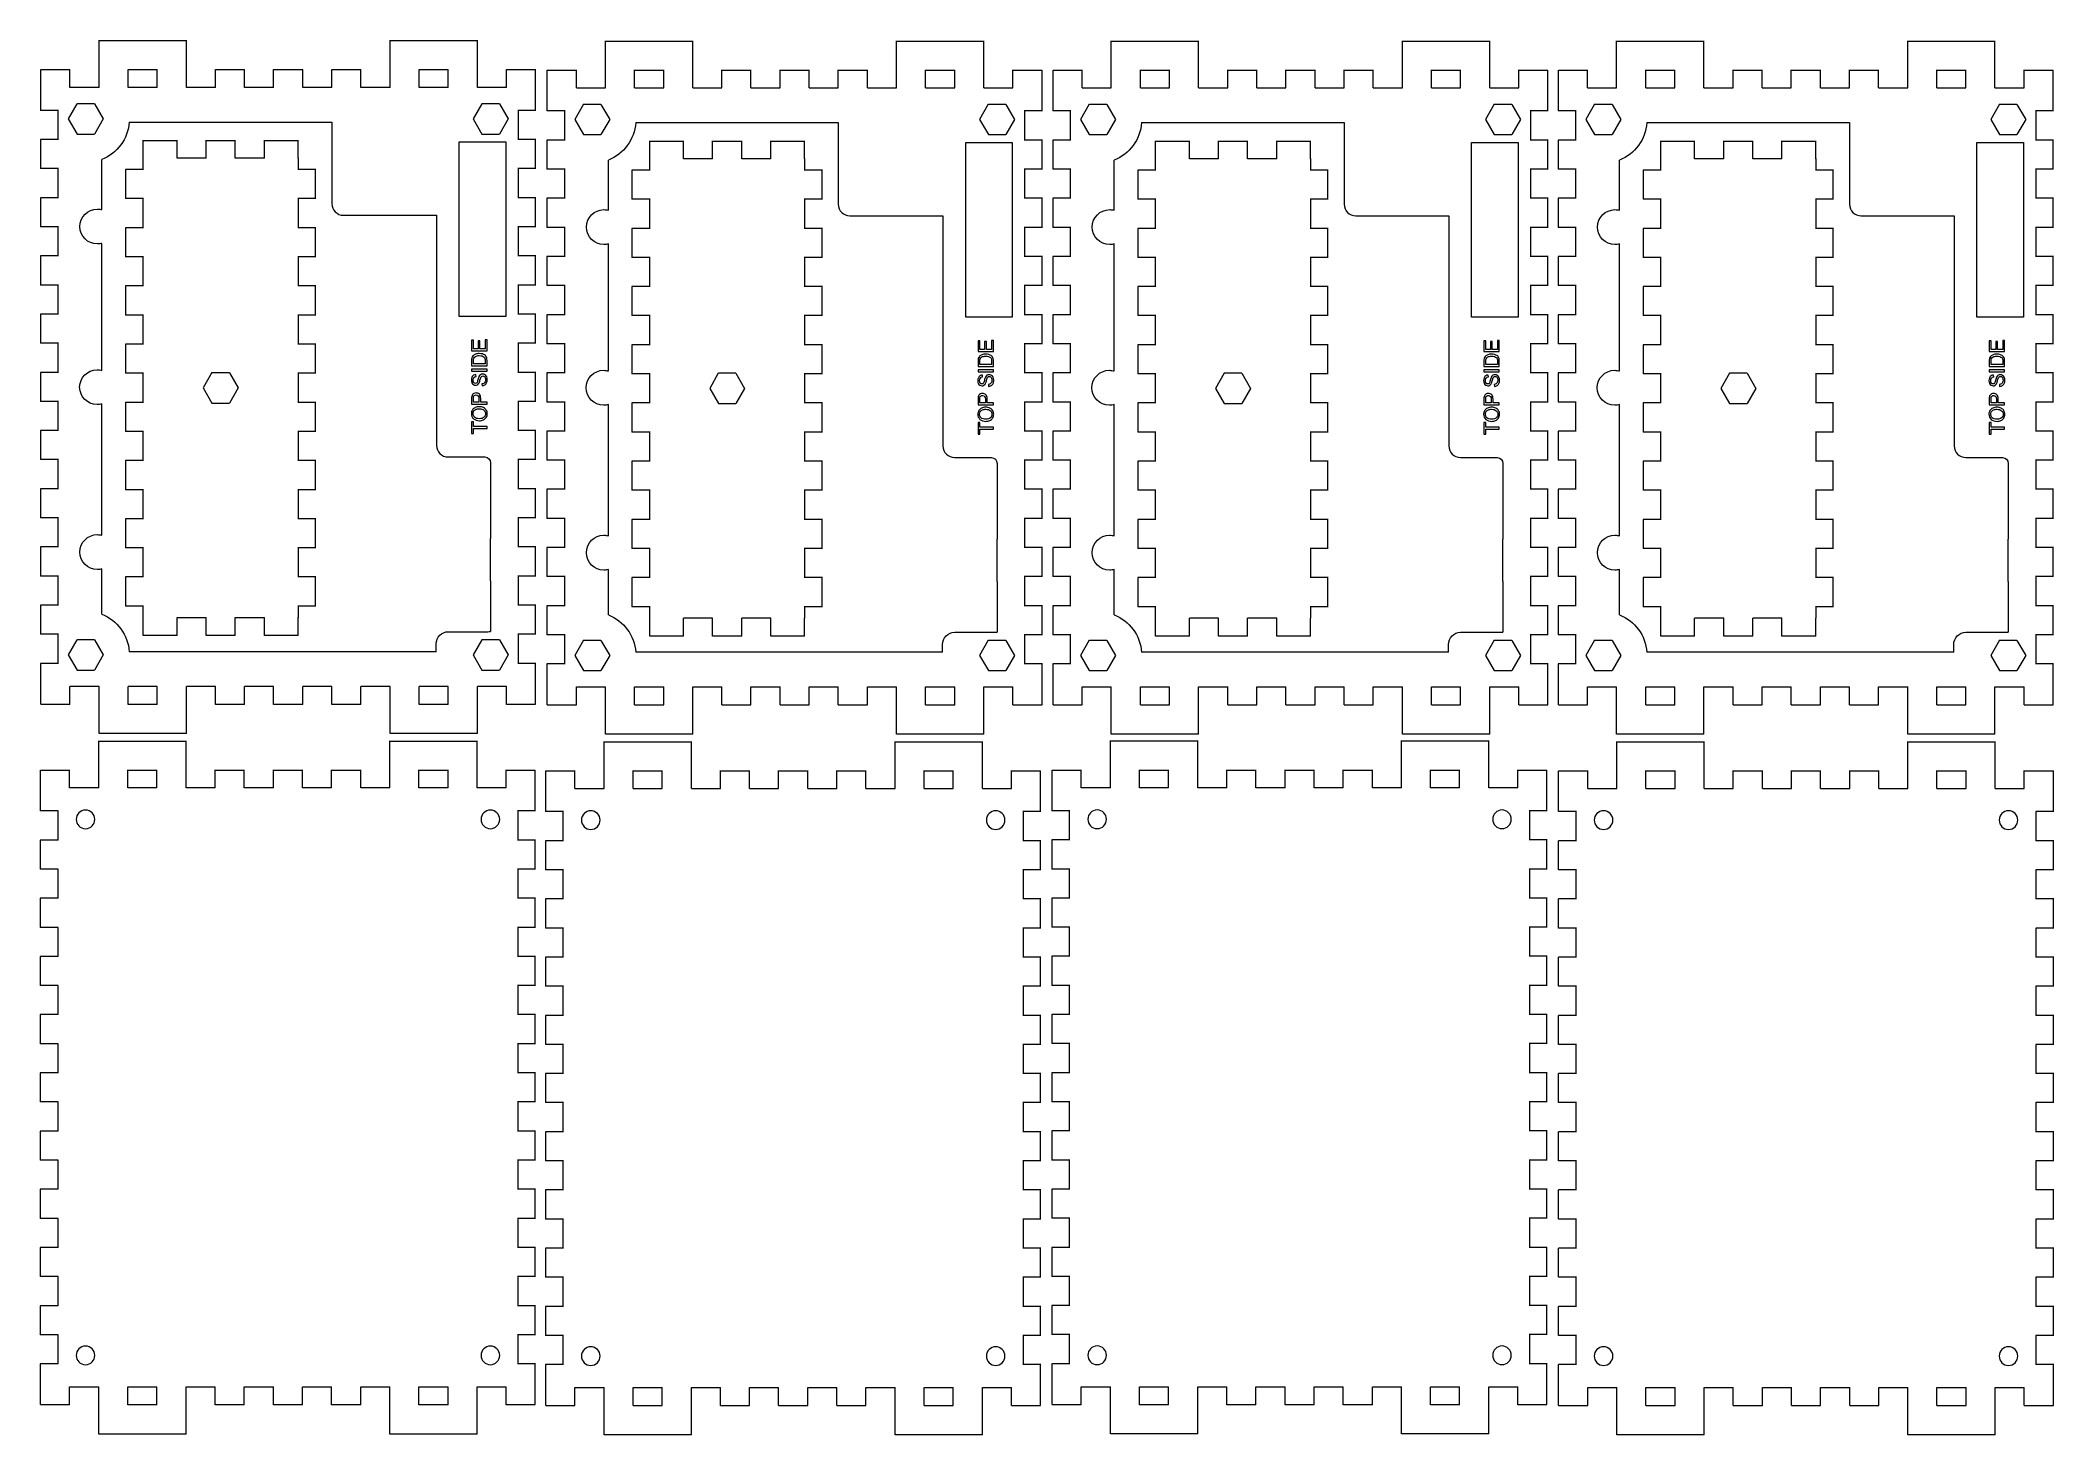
# Model space of a CAD drawing. Header units: centimetres. Extents: x -17.6 to 17, y -10.6 to 13.3.
import ezdxf

# ---------------------------------------------------------------- set-up
doc = ezdxf.new("R2010")
doc.units = ezdxf.units.CM
doc.header["$MEASUREMENT"] = 0
doc.layers.add('Layer 1', color=7, linetype='Continuous')

msp = doc.modelspace()

# ---------------------------------------------------------------- linework, layer by layer
at = {"layer": 'Layer 1', "color": 250, "lineweight": 9}
for points in [[(-16.5454, 12.51), (-16.5454, 12.51), (-16.5454, 13.32), (-16.5454, 13.32)], [(-16.5454, 13.315), (-16.5454, 13.315), (-15.0454, 13.315), (-15.0454, 13.315)], [(-15.0454, 12.51), (-15.0454, 12.51), (-15.0454, 13.32), (-15.0454, 13.32)], [(-11.5454, 12.51), (-11.5454, 12.51), (-11.5454, 13.32), (-11.5454, 13.32)], [(-11.5454, 13.315), (-11.5454, 13.315), (-10.0454, 13.315), (-10.0454, 13.315)], [(-10.0454, 12.51), (-10.0454, 12.51), (-10.0454, 13.32), (-10.0454, 13.32)], [(-7.8454, 12.5), (-7.8454, 12.5), (-7.8454, 13.31), (-7.8454, 13.31)], [(-7.8454, 13.305), (-7.8454, 13.305), (-6.3454, 13.305), (-6.3454, 13.305)], [(-6.3454, 12.5), (-6.3454, 12.5), (-6.3454, 13.31), (-6.3454, 13.31)], [(-2.8454, 12.5), (-2.8454, 12.5), (-2.8454, 13.31), (-2.8454, 13.31)], [(-2.8454, 13.305), (-2.8454, 13.305), (-1.3454, 13.305), (-1.3454, 13.305)], [(-1.3454, 12.5), (-1.3454, 12.5), (-1.3454, 13.31), (-1.3454, 13.31)], [(0.8446, 12.5), (0.8446, 12.5), (0.8446, 13.31), (0.8446, 13.31)], [(0.8446, 13.305), (0.8446, 13.305), (2.3446, 13.305), (2.3446, 13.305)], [(2.3446, 12.5), (2.3446, 12.5), (2.3446, 13.31), (2.3446, 13.31)], [(5.8446, 12.5), (5.8446, 12.5), (5.8446, 13.31), (5.8446, 13.31)], [(5.8446, 13.305), (5.8446, 13.305), (7.3446, 13.305), (7.3446, 13.305)], [(7.3446, 12.5), (7.3446, 12.5), (7.3446, 13.31), (7.3446, 13.31)], [(9.5246, 12.5), (9.5246, 12.5), (9.5246, 13.31), (9.5246, 13.31)], [(9.5246, 13.305), (9.5246, 13.305), (11.0246, 13.305), (11.0246, 13.305)], [(11.0246, 12.5), (11.0246, 12.5), (11.0246, 13.31), (11.0246, 13.31)], [(14.5246, 12.5), (14.5246, 12.5), (14.5246, 13.31), (14.5246, 13.31)], [(14.5246, 13.305), (14.5246, 13.305), (16.0246, 13.305), (16.0246, 13.305)], [(16.0246, 12.5), (16.0246, 12.5), (16.0246, 13.31), (16.0246, 13.31)], [(-17.545, 12.115), (-17.545, 12.115), (-17.545, 12.815), (-17.545, 12.815)], [(-17.545, 12.815), (-17.545, 12.815), (-17.0454, 12.815), (-17.0454, 12.815)], [(-17.0454, 12.51), (-17.0454, 12.51), (-17.0454, 12.82), (-17.0454, 12.82)], [(-16.0454, 12.51), (-16.0454, 12.51), (-16.0454, 12.82), (-16.0454, 12.82)], [(-16.0454, 12.815), (-16.0454, 12.815), (-15.5454, 12.815), (-15.5454, 12.815)], [(-15.5454, 12.51), (-15.5454, 12.51), (-15.5454, 12.82), (-15.5454, 12.82)], [(-14.5454, 12.51), (-14.5454, 12.51), (-14.5454, 12.82), (-14.5454, 12.82)], [(-14.5454, 12.815), (-14.5454, 12.815), (-14.0454, 12.815), (-14.0454, 12.815)], [(-14.0454, 12.51), (-14.0454, 12.51), (-14.0454, 12.82), (-14.0454, 12.82)], [(-13.5454, 12.51), (-13.5454, 12.51), (-13.5454, 12.82), (-13.5454, 12.82)], [(-13.5454, 12.815), (-13.5454, 12.815), (-13.0454, 12.815), (-13.0454, 12.815)], [(-13.0454, 12.51), (-13.0454, 12.51), (-13.0454, 12.82), (-13.0454, 12.82)], [(-12.5454, 12.51), (-12.5454, 12.51), (-12.5454, 12.82), (-12.5454, 12.82)], [(-12.5454, 12.815), (-12.5454, 12.815), (-12.0454, 12.815), (-12.0454, 12.815)], [(-12.0454, 12.51), (-12.0454, 12.51), (-12.0454, 12.82), (-12.0454, 12.82)], [(-11.0454, 12.51), (-11.0454, 12.51), (-11.0454, 12.82), (-11.0454, 12.82)], [(-11.0454, 12.815), (-11.0454, 12.815), (-10.5454, 12.815), (-10.5454, 12.815)], [(-10.5454, 12.51), (-10.5454, 12.51), (-10.5454, 12.82), (-10.5454, 12.82)], [(-9.5454, 12.51), (-9.5454, 12.51), (-9.5454, 12.82), (-9.5454, 12.82)], [(-9.5454, 12.815), (-9.5454, 12.815), (-9.0458, 12.815), (-9.0458, 12.815)], [(-9.0458, 12.115), (-9.0458, 12.115), (-9.0458, 12.815), (-9.0458, 12.815)], [(-8.845, 12.105), (-8.845, 12.105), (-8.845, 12.805), (-8.845, 12.805)], [(-8.845, 12.805), (-8.845, 12.805), (-8.3454, 12.805), (-8.3454, 12.805)], [(-8.3454, 12.5), (-8.3454, 12.5), (-8.3454, 12.81), (-8.3454, 12.81)], [(-7.3454, 12.5), (-7.3454, 12.5), (-7.3454, 12.81), (-7.3454, 12.81)], [(-7.3454, 12.805), (-7.3454, 12.805), (-6.8454, 12.805), (-6.8454, 12.805)], [(-6.8454, 12.5), (-6.8454, 12.5), (-6.8454, 12.81), (-6.8454, 12.81)], [(-5.8454, 12.5), (-5.8454, 12.5), (-5.8454, 12.81), (-5.8454, 12.81)], [(-5.8454, 12.805), (-5.8454, 12.805), (-5.3454, 12.805), (-5.3454, 12.805)], [(-5.3454, 12.5), (-5.3454, 12.5), (-5.3454, 12.81), (-5.3454, 12.81)], [(-4.8454, 12.5), (-4.8454, 12.5), (-4.8454, 12.81), (-4.8454, 12.81)], [(-4.8454, 12.805), (-4.8454, 12.805), (-4.3454, 12.805), (-4.3454, 12.805)], [(-4.3454, 12.5), (-4.3454, 12.5), (-4.3454, 12.81), (-4.3454, 12.81)], [(-3.8454, 12.5), (-3.8454, 12.5), (-3.8454, 12.81), (-3.8454, 12.81)], [(-3.8454, 12.805), (-3.8454, 12.805), (-3.3454, 12.805), (-3.3454, 12.805)], [(-3.3454, 12.5), (-3.3454, 12.5), (-3.3454, 12.81), (-3.3454, 12.81)], [(-2.3454, 12.5), (-2.3454, 12.5), (-2.3454, 12.81), (-2.3454, 12.81)], [(-2.3454, 12.805), (-2.3454, 12.805), (-1.8454, 12.805), (-1.8454, 12.805)], [(-1.8454, 12.5), (-1.8454, 12.5), (-1.8454, 12.81), (-1.8454, 12.81)], [(-0.8454, 12.5), (-0.8454, 12.5), (-0.8454, 12.81), (-0.8454, 12.81)], [(-0.8454, 12.805), (-0.8454, 12.805), (-0.3458, 12.805), (-0.3458, 12.805)], [(-0.3458, 12.105), (-0.3458, 12.105), (-0.3458, 12.805), (-0.3458, 12.805)], [(-0.155, 12.105), (-0.155, 12.105), (-0.155, 12.805), (-0.155, 12.805)], [(-0.155, 12.805), (-0.155, 12.805), (0.3446, 12.805), (0.3446, 12.805)], [(0.3446, 12.5), (0.3446, 12.5), (0.3446, 12.81), (0.3446, 12.81)], [(1.3446, 12.5), (1.3446, 12.5), (1.3446, 12.81), (1.3446, 12.81)], [(1.3446, 12.805), (1.3446, 12.805), (1.8446, 12.805), (1.8446, 12.805)], [(1.8446, 12.5), (1.8446, 12.5), (1.8446, 12.81), (1.8446, 12.81)], [(2.8446, 12.5), (2.8446, 12.5), (2.8446, 12.81), (2.8446, 12.81)], [(2.8446, 12.805), (2.8446, 12.805), (3.3446, 12.805), (3.3446, 12.805)], [(3.3446, 12.5), (3.3446, 12.5), (3.3446, 12.81), (3.3446, 12.81)], [(3.8446, 12.5), (3.8446, 12.5), (3.8446, 12.81), (3.8446, 12.81)], [(3.8446, 12.805), (3.8446, 12.805), (4.3446, 12.805), (4.3446, 12.805)], [(4.3446, 12.5), (4.3446, 12.5), (4.3446, 12.81), (4.3446, 12.81)], [(4.8446, 12.5), (4.8446, 12.5), (4.8446, 12.81), (4.8446, 12.81)], [(4.8446, 12.805), (4.8446, 12.805), (5.3446, 12.805), (5.3446, 12.805)], [(5.3446, 12.5), (5.3446, 12.5), (5.3446, 12.81), (5.3446, 12.81)], [(6.3446, 12.5), (6.3446, 12.5), (6.3446, 12.81), (6.3446, 12.81)], [(6.3446, 12.805), (6.3446, 12.805), (6.8446, 12.805), (6.8446, 12.805)], [(6.8446, 12.5), (6.8446, 12.5), (6.8446, 12.81), (6.8446, 12.81)], [(7.8446, 12.5), (7.8446, 12.5), (7.8446, 12.81), (7.8446, 12.81)], [(7.8446, 12.805), (7.8446, 12.805), (8.3442, 12.805), (8.3442, 12.805)], [(8.3442, 12.105), (8.3442, 12.105), (8.3442, 12.805), (8.3442, 12.805)], [(8.525, 12.105), (8.525, 12.105), (8.525, 12.805), (8.525, 12.805)], [(8.525, 12.805), (8.525, 12.805), (9.0246, 12.805), (9.0246, 12.805)], [(9.0246, 12.5), (9.0246, 12.5), (9.0246, 12.81), (9.0246, 12.81)], [(10.0246, 12.5), (10.0246, 12.5), (10.0246, 12.81), (10.0246, 12.81)], [(10.0246, 12.805), (10.0246, 12.805), (10.5246, 12.805), (10.5246, 12.805)], [(10.5246, 12.5), (10.5246, 12.5), (10.5246, 12.81), (10.5246, 12.81)], [(11.5246, 12.5), (11.5246, 12.5), (11.5246, 12.81), (11.5246, 12.81)], [(11.5246, 12.805), (11.5246, 12.805), (12.0246, 12.805), (12.0246, 12.805)], [(12.0246, 12.5), (12.0246, 12.5), (12.0246, 12.81), (12.0246, 12.81)], [(12.5246, 12.5), (12.5246, 12.5), (12.5246, 12.81), (12.5246, 12.81)], [(12.5246, 12.805), (12.5246, 12.805), (13.0246, 12.805), (13.0246, 12.805)], [(13.0246, 12.5), (13.0246, 12.5), (13.0246, 12.81), (13.0246, 12.81)], [(13.5246, 12.5), (13.5246, 12.5), (13.5246, 12.81), (13.5246, 12.81)], [(13.5246, 12.805), (13.5246, 12.805), (14.0246, 12.805), (14.0246, 12.805)], [(14.0246, 12.5), (14.0246, 12.5), (14.0246, 12.81), (14.0246, 12.81)], [(15.0246, 12.5), (15.0246, 12.5), (15.0246, 12.81), (15.0246, 12.81)], [(15.0246, 12.805), (15.0246, 12.805), (15.5246, 12.805), (15.5246, 12.805)], [(15.5246, 12.5), (15.5246, 12.5), (15.5246, 12.81), (15.5246, 12.81)], [(16.5246, 12.5), (16.5246, 12.5), (16.5246, 12.81), (16.5246, 12.81)], [(16.5246, 12.805), (16.5246, 12.805), (17.0242, 12.805), (17.0242, 12.805)], [(17.0242, 12.105), (17.0242, 12.105), (17.0242, 12.805), (17.0242, 12.805)], [(-17.0454, 12.515), (-17.0454, 12.515), (-16.5454, 12.515), (-16.5454, 12.515)], [(-16.0454, 12.515), (-16.0454, 12.515), (-15.5454, 12.515), (-15.5454, 12.515)], [(-15.0454, 12.515), (-15.0454, 12.515), (-14.5454, 12.515), (-14.5454, 12.515)], [(-14.0454, 12.515), (-14.0454, 12.515), (-13.5454, 12.515), (-13.5454, 12.515)], [(-13.0454, 12.515), (-13.0454, 12.515), (-12.5454, 12.515), (-12.5454, 12.515)], [(-12.0454, 12.515), (-12.0454, 12.515), (-11.5454, 12.515), (-11.5454, 12.515)], [(-11.0454, 12.515), (-11.0454, 12.515), (-10.5454, 12.515), (-10.5454, 12.515)], [(-10.0454, 12.515), (-10.0454, 12.515), (-9.5454, 12.515), (-9.5454, 12.515)], [(-8.3454, 12.505), (-8.3454, 12.505), (-7.8454, 12.505), (-7.8454, 12.505)], [(-7.3454, 12.505), (-7.3454, 12.505), (-6.8454, 12.505), (-6.8454, 12.505)], [(-6.3454, 12.505), (-6.3454, 12.505), (-5.8454, 12.505), (-5.8454, 12.505)], [(-5.3454, 12.505), (-5.3454, 12.505), (-4.8454, 12.505), (-4.8454, 12.505)], [(-4.3454, 12.505), (-4.3454, 12.505), (-3.8454, 12.505), (-3.8454, 12.505)], [(-3.3454, 12.505), (-3.3454, 12.505), (-2.8454, 12.505), (-2.8454, 12.505)], [(-2.3454, 12.505), (-2.3454, 12.505), (-1.8454, 12.505), (-1.8454, 12.505)], [(-1.3454, 12.505), (-1.3454, 12.505), (-0.8454, 12.505), (-0.8454, 12.505)], [(0.3446, 12.505), (0.3446, 12.505), (0.8446, 12.505), (0.8446, 12.505)], [(1.3446, 12.505), (1.3446, 12.505), (1.8446, 12.505), (1.8446, 12.505)], [(2.3446, 12.505), (2.3446, 12.505), (2.8446, 12.505), (2.8446, 12.505)], [(3.3446, 12.505), (3.3446, 12.505), (3.8446, 12.505), (3.8446, 12.505)], [(4.3446, 12.505), (4.3446, 12.505), (4.8446, 12.505), (4.8446, 12.505)], [(5.3446, 12.505), (5.3446, 12.505), (5.8446, 12.505), (5.8446, 12.505)], [(6.3446, 12.505), (6.3446, 12.505), (6.8446, 12.505), (6.8446, 12.505)], [(7.3446, 12.505), (7.3446, 12.505), (7.8446, 12.505), (7.8446, 12.505)], [(9.0246, 12.505), (9.0246, 12.505), (9.5246, 12.505), (9.5246, 12.505)], [(10.0246, 12.505), (10.0246, 12.505), (10.5246, 12.505), (10.5246, 12.505)], [(11.0246, 12.505), (11.0246, 12.505), (11.5246, 12.505), (11.5246, 12.505)], [(12.0246, 12.505), (12.0246, 12.505), (12.5246, 12.505), (12.5246, 12.505)], [(13.0246, 12.505), (13.0246, 12.505), (13.5246, 12.505), (13.5246, 12.505)], [(14.0246, 12.505), (14.0246, 12.505), (14.5246, 12.505), (14.5246, 12.505)], [(15.0246, 12.505), (15.0246, 12.505), (15.5246, 12.505), (15.5246, 12.505)], [(16.0246, 12.505), (16.0246, 12.505), (16.5246, 12.505), (16.5246, 12.505)], [(-17.24, 12.115), (-17.24, 12.115), (-17.55, 12.115), (-17.55, 12.115)], [(-17.24499, 11.615), (-17.24499, 11.615), (-17.24499, 12.115), (-17.24499, 12.115)], [(-16.62318, 12.22847), (-16.62318, 12.22847), (-16.923, 12.22847), (-16.923, 12.22847)], [(-9.66778, 12.22847), (-9.66778, 12.22847), (-9.9676, 12.22847), (-9.9676, 12.22847)], [(-9.04, 12.115), (-9.04, 12.115), (-9.35, 12.115), (-9.35, 12.115)], [(-9.3458, 12.115), (-9.3458, 12.115), (-9.3458, 11.615), (-9.3458, 11.615)], [(-7.92318, 12.21847), (-7.92318, 12.21847), (-8.223, 12.21847), (-8.223, 12.21847)], [(-0.96778, 12.21847), (-0.96778, 12.21847), (-1.2676, 12.21847), (-1.2676, 12.21847)], [(0.76682, 12.21847), (0.76682, 12.21847), (0.467, 12.21847), (0.467, 12.21847)], [(7.72222, 12.21847), (7.72222, 12.21847), (7.4224, 12.21847), (7.4224, 12.21847)], [(9.44682, 12.21847), (9.44682, 12.21847), (9.147, 12.21847), (9.147, 12.21847)], [(16.40222, 12.21847), (16.40222, 12.21847), (16.1024, 12.21847), (16.1024, 12.21847)], [(-16.02504, 11.915), (-16.04597, 11.62248), (-16.23465, 11.37638), (-16.4954, 11.2724)], [(-16.02504, 11.915), (-16.02504, 11.915), (-12.54538, 11.915), (-12.54538, 11.915)], [(-8.54, 12.105), (-8.54, 12.105), (-8.85, 12.105), (-8.85, 12.105)], [(-8.54499, 11.605), (-8.54499, 11.605), (-8.54499, 12.105), (-8.54499, 12.105)], [(-7.32504, 11.905), (-7.34597, 11.61248), (-7.53465, 11.36638), (-7.7954, 11.2624)], [(-7.32504, 11.905), (-7.32504, 11.905), (-3.84538, 11.905), (-3.84538, 11.905)], [(-0.34, 12.105), (-0.34, 12.105), (-0.65, 12.105), (-0.65, 12.105)], [(-0.6458, 12.105), (-0.6458, 12.105), (-0.6458, 11.605), (-0.6458, 11.605)], [(0.15, 12.105), (0.15, 12.105), (-0.16, 12.105), (-0.16, 12.105)], [(0.14501, 11.605), (0.14501, 11.605), (0.14501, 12.105), (0.14501, 12.105)], [(1.36496, 11.905), (1.34403, 11.61248), (1.15535, 11.36638), (0.8946, 11.2624)], [(1.36496, 11.905), (1.36496, 11.905), (4.84462, 11.905), (4.84462, 11.905)], [(8.35, 12.105), (8.35, 12.105), (8.04, 12.105), (8.04, 12.105)], [(8.0442, 12.105), (8.0442, 12.105), (8.0442, 11.605), (8.0442, 11.605)], [(8.83, 12.105), (8.83, 12.105), (8.52, 12.105), (8.52, 12.105)], [(8.82501, 11.605), (8.82501, 11.605), (8.82501, 12.105), (8.82501, 12.105)], [(10.04496, 11.905), (10.02403, 11.61248), (9.83535, 11.36638), (9.5746, 11.2624)], [(10.04496, 11.905), (10.04496, 11.905), (13.52462, 11.905), (13.52462, 11.905)], [(17.03, 12.105), (17.03, 12.105), (16.72, 12.105), (16.72, 12.105)], [(16.7242, 12.105), (16.7242, 12.105), (16.7242, 11.605), (16.7242, 11.605)], [(-17.24, 11.615), (-17.24, 11.615), (-17.55, 11.615), (-17.55, 11.615)], [(-17.545, 11.115), (-17.545, 11.115), (-17.545, 11.615), (-17.545, 11.615)], [(-9.04, 11.615), (-9.04, 11.615), (-9.35, 11.615), (-9.35, 11.615)], [(-9.0458, 11.115), (-9.0458, 11.115), (-9.0458, 11.615), (-9.0458, 11.615)], [(-8.54, 11.605), (-8.54, 11.605), (-8.85, 11.605), (-8.85, 11.605)], [(-8.845, 11.105), (-8.845, 11.105), (-8.845, 11.605), (-8.845, 11.605)], [(-0.34, 11.605), (-0.34, 11.605), (-0.65, 11.605), (-0.65, 11.605)], [(-0.3458, 11.105), (-0.3458, 11.105), (-0.3458, 11.605), (-0.3458, 11.605)], [(0.15, 11.605), (0.15, 11.605), (-0.16, 11.605), (-0.16, 11.605)], [(-0.155, 11.105), (-0.155, 11.105), (-0.155, 11.605), (-0.155, 11.605)], [(8.35, 11.605), (8.35, 11.605), (8.04, 11.605), (8.04, 11.605)], [(8.3442, 11.105), (8.3442, 11.105), (8.3442, 11.605), (8.3442, 11.605)], [(8.83, 11.605), (8.83, 11.605), (8.52, 11.605), (8.52, 11.605)], [(8.525, 11.105), (8.525, 11.105), (8.525, 11.605), (8.525, 11.605)], [(17.03, 11.605), (17.03, 11.605), (16.72, 11.605), (16.72, 11.605)], [(17.0242, 11.105), (17.0242, 11.105), (17.0242, 11.605), (17.0242, 11.605)], [(-17.24, 11.115), (-17.24, 11.115), (-17.55, 11.115), (-17.55, 11.115)], [(-17.24499, 10.615), (-17.24499, 10.615), (-17.24499, 11.115), (-17.24499, 11.115)], [(-16.4954, 10.40984), (-16.4954, 10.40984), (-16.4954, 11.2724), (-16.4954, 11.2724)], [(-9.04, 11.115), (-9.04, 11.115), (-9.35, 11.115), (-9.35, 11.115)], [(-9.3458, 11.115), (-9.3458, 11.115), (-9.3458, 10.615), (-9.3458, 10.615)], [(-8.54, 11.105), (-8.54, 11.105), (-8.85, 11.105), (-8.85, 11.105)], [(-8.54499, 10.605), (-8.54499, 10.605), (-8.54499, 11.105), (-8.54499, 11.105)], [(-7.7954, 10.39984), (-7.7954, 10.39984), (-7.7954, 11.2624), (-7.7954, 11.2624)], [(-0.34, 11.105), (-0.34, 11.105), (-0.65, 11.105), (-0.65, 11.105)], [(-0.6458, 11.105), (-0.6458, 11.105), (-0.6458, 10.605), (-0.6458, 10.605)], [(0.15, 11.105), (0.15, 11.105), (-0.16, 11.105), (-0.16, 11.105)], [(0.14501, 10.605), (0.14501, 10.605), (0.14501, 11.105), (0.14501, 11.105)], [(0.8946, 10.39984), (0.8946, 10.39984), (0.8946, 11.2624), (0.8946, 11.2624)], [(8.35, 11.105), (8.35, 11.105), (8.04, 11.105), (8.04, 11.105)], [(8.0442, 11.105), (8.0442, 11.105), (8.0442, 10.605), (8.0442, 10.605)], [(8.83, 11.105), (8.83, 11.105), (8.52, 11.105), (8.52, 11.105)], [(8.82501, 10.605), (8.82501, 10.605), (8.82501, 11.105), (8.82501, 11.105)], [(9.5746, 10.39984), (9.5746, 10.39984), (9.5746, 11.2624), (9.5746, 11.2624)], [(17.03, 11.105), (17.03, 11.105), (16.72, 11.105), (16.72, 11.105)], [(16.7242, 11.105), (16.7242, 11.105), (16.7242, 10.605), (16.7242, 10.605)], [(-17.24, 10.615), (-17.24, 10.615), (-17.55, 10.615), (-17.55, 10.615)], [(-17.545, 10.115), (-17.545, 10.115), (-17.545, 10.615), (-17.545, 10.615)], [(-9.04, 10.615), (-9.04, 10.615), (-9.35, 10.615), (-9.35, 10.615)], [(-9.0458, 10.115), (-9.0458, 10.115), (-9.0458, 10.615), (-9.0458, 10.615)], [(-8.54, 10.605), (-8.54, 10.605), (-8.85, 10.605), (-8.85, 10.605)], [(-8.845, 10.105), (-8.845, 10.105), (-8.845, 10.605), (-8.845, 10.605)], [(-0.34, 10.605), (-0.34, 10.605), (-0.65, 10.605), (-0.65, 10.605)], [(-0.3458, 10.105), (-0.3458, 10.105), (-0.3458, 10.605), (-0.3458, 10.605)], [(0.15, 10.605), (0.15, 10.605), (-0.16, 10.605), (-0.16, 10.605)], [(-0.155, 10.105), (-0.155, 10.105), (-0.155, 10.605), (-0.155, 10.605)], [(8.35, 10.605), (8.35, 10.605), (8.04, 10.605), (8.04, 10.605)], [(8.3442, 10.105), (8.3442, 10.105), (8.3442, 10.605), (8.3442, 10.605)], [(8.83, 10.605), (8.83, 10.605), (8.52, 10.605), (8.52, 10.605)], [(8.525, 10.105), (8.525, 10.105), (8.525, 10.605), (8.525, 10.605)], [(17.03, 10.605), (17.03, 10.605), (16.72, 10.605), (16.72, 10.605)], [(17.0242, 10.105), (17.0242, 10.105), (17.0242, 10.605), (17.0242, 10.605)], [(-17.24, 10.115), (-17.24, 10.115), (-17.55, 10.115), (-17.55, 10.115)], [(-17.24499, 9.615), (-17.24499, 9.615), (-17.24499, 10.115), (-17.24499, 10.115)], [(-9.04, 10.115), (-9.04, 10.115), (-9.35, 10.115), (-9.35, 10.115)], [(-9.3458, 10.115), (-9.3458, 10.115), (-9.3458, 9.615), (-9.3458, 9.615)], [(-8.54, 10.105), (-8.54, 10.105), (-8.85, 10.105), (-8.85, 10.105)], [(-8.54499, 9.605), (-8.54499, 9.605), (-8.54499, 10.105), (-8.54499, 10.105)], [(-0.34, 10.105), (-0.34, 10.105), (-0.65, 10.105), (-0.65, 10.105)], [(-0.6458, 10.105), (-0.6458, 10.105), (-0.6458, 9.605), (-0.6458, 9.605)], [(0.15, 10.105), (0.15, 10.105), (-0.16, 10.105), (-0.16, 10.105)], [(0.14501, 9.605), (0.14501, 9.605), (0.14501, 10.105), (0.14501, 10.105)], [(8.35, 10.105), (8.35, 10.105), (8.04, 10.105), (8.04, 10.105)], [(8.0442, 10.105), (8.0442, 10.105), (8.0442, 9.605), (8.0442, 9.605)], [(8.83, 10.105), (8.83, 10.105), (8.52, 10.105), (8.52, 10.105)], [(8.82501, 9.605), (8.82501, 9.605), (8.82501, 10.105), (8.82501, 10.105)], [(17.03, 10.105), (17.03, 10.105), (16.72, 10.105), (16.72, 10.105)], [(16.7242, 10.105), (16.7242, 10.105), (16.7242, 9.605), (16.7242, 9.605)], [(-16.4954, 7.64844), (-16.4954, 7.64844), (-16.4954, 9.8302), (-16.4954, 9.8302)], [(-7.7954, 7.63844), (-7.7954, 7.63844), (-7.7954, 9.8202), (-7.7954, 9.8202)], [(0.8946, 7.63844), (0.8946, 7.63844), (0.8946, 9.8202), (0.8946, 9.8202)], [(9.5746, 7.63844), (9.5746, 7.63844), (9.5746, 9.8202), (9.5746, 9.8202)], [(-17.24, 9.615), (-17.24, 9.615), (-17.55, 9.615), (-17.55, 9.615)], [(-17.545, 9.115), (-17.545, 9.115), (-17.545, 9.615), (-17.545, 9.615)], [(-9.04, 9.615), (-9.04, 9.615), (-9.35, 9.615), (-9.35, 9.615)], [(-9.0458, 9.115), (-9.0458, 9.115), (-9.0458, 9.615), (-9.0458, 9.615)], [(-8.54, 9.605), (-8.54, 9.605), (-8.85, 9.605), (-8.85, 9.605)], [(-8.845, 9.105), (-8.845, 9.105), (-8.845, 9.605), (-8.845, 9.605)], [(-0.34, 9.605), (-0.34, 9.605), (-0.65, 9.605), (-0.65, 9.605)], [(-0.3458, 9.105), (-0.3458, 9.105), (-0.3458, 9.605), (-0.3458, 9.605)], [(0.15, 9.605), (0.15, 9.605), (-0.16, 9.605), (-0.16, 9.605)], [(-0.155, 9.105), (-0.155, 9.105), (-0.155, 9.605), (-0.155, 9.605)], [(8.35, 9.605), (8.35, 9.605), (8.04, 9.605), (8.04, 9.605)], [(8.3442, 9.105), (8.3442, 9.105), (8.3442, 9.605), (8.3442, 9.605)], [(8.83, 9.605), (8.83, 9.605), (8.52, 9.605), (8.52, 9.605)], [(8.525, 9.105), (8.525, 9.105), (8.525, 9.605), (8.525, 9.605)], [(17.03, 9.605), (17.03, 9.605), (16.72, 9.605), (16.72, 9.605)], [(17.0242, 9.105), (17.0242, 9.105), (17.0242, 9.605), (17.0242, 9.605)], [(-17.24, 9.115), (-17.24, 9.115), (-17.55, 9.115), (-17.55, 9.115)], [(-17.24499, 8.615), (-17.24499, 8.615), (-17.24499, 9.115), (-17.24499, 9.115)], [(-9.04, 9.115), (-9.04, 9.115), (-9.35, 9.115), (-9.35, 9.115)], [(-9.3458, 9.115), (-9.3458, 9.115), (-9.3458, 8.615), (-9.3458, 8.615)], [(-8.54, 9.105), (-8.54, 9.105), (-8.85, 9.105), (-8.85, 9.105)], [(-8.54499, 8.605), (-8.54499, 8.605), (-8.54499, 9.105), (-8.54499, 9.105)], [(-0.34, 9.105), (-0.34, 9.105), (-0.65, 9.105), (-0.65, 9.105)], [(-0.6458, 9.105), (-0.6458, 9.105), (-0.6458, 8.605), (-0.6458, 8.605)], [(0.15, 9.105), (0.15, 9.105), (-0.16, 9.105), (-0.16, 9.105)], [(0.14501, 8.605), (0.14501, 8.605), (0.14501, 9.105), (0.14501, 9.105)], [(8.35, 9.105), (8.35, 9.105), (8.04, 9.105), (8.04, 9.105)], [(8.0442, 9.105), (8.0442, 9.105), (8.0442, 8.605), (8.0442, 8.605)], [(8.83, 9.105), (8.83, 9.105), (8.52, 9.105), (8.52, 9.105)], [(8.82501, 8.605), (8.82501, 8.605), (8.82501, 9.105), (8.82501, 9.105)], [(17.03, 9.105), (17.03, 9.105), (16.72, 9.105), (16.72, 9.105)], [(16.7242, 9.105), (16.7242, 9.105), (16.7242, 8.605), (16.7242, 8.605)], [(-17.24, 8.615), (-17.24, 8.615), (-17.55, 8.615), (-17.55, 8.615)], [(-17.545, 8.115), (-17.545, 8.115), (-17.545, 8.615), (-17.545, 8.615)], [(-9.04, 8.615), (-9.04, 8.615), (-9.35, 8.615), (-9.35, 8.615)], [(-9.0458, 8.115), (-9.0458, 8.115), (-9.0458, 8.615), (-9.0458, 8.615)], [(-8.54, 8.605), (-8.54, 8.605), (-8.85, 8.605), (-8.85, 8.605)], [(-8.845, 8.105), (-8.845, 8.105), (-8.845, 8.605), (-8.845, 8.605)], [(-0.34, 8.605), (-0.34, 8.605), (-0.65, 8.605), (-0.65, 8.605)], [(-0.3458, 8.105), (-0.3458, 8.105), (-0.3458, 8.605), (-0.3458, 8.605)], [(0.15, 8.605), (0.15, 8.605), (-0.16, 8.605), (-0.16, 8.605)], [(-0.155, 8.105), (-0.155, 8.105), (-0.155, 8.605), (-0.155, 8.605)], [(8.35, 8.605), (8.35, 8.605), (8.04, 8.605), (8.04, 8.605)], [(8.3442, 8.105), (8.3442, 8.105), (8.3442, 8.605), (8.3442, 8.605)], [(8.83, 8.605), (8.83, 8.605), (8.52, 8.605), (8.52, 8.605)], [(8.525, 8.105), (8.525, 8.105), (8.525, 8.605), (8.525, 8.605)], [(17.03, 8.605), (17.03, 8.605), (16.72, 8.605), (16.72, 8.605)], [(17.0242, 8.105), (17.0242, 8.105), (17.0242, 8.605), (17.0242, 8.605)], [(-17.24, 8.115), (-17.24, 8.115), (-17.55, 8.115), (-17.55, 8.115)], [(-17.24499, 7.615), (-17.24499, 7.615), (-17.24499, 8.115), (-17.24499, 8.115)], [(-9.04, 8.115), (-9.04, 8.115), (-9.35, 8.115), (-9.35, 8.115)], [(-9.3458, 8.115), (-9.3458, 8.115), (-9.3458, 7.615), (-9.3458, 7.615)], [(-8.54, 8.105), (-8.54, 8.105), (-8.85, 8.105), (-8.85, 8.105)], [(-8.54499, 7.605), (-8.54499, 7.605), (-8.54499, 8.105), (-8.54499, 8.105)], [(-0.34, 8.105), (-0.34, 8.105), (-0.65, 8.105), (-0.65, 8.105)], [(-0.6458, 8.105), (-0.6458, 8.105), (-0.6458, 7.605), (-0.6458, 7.605)], [(0.15, 8.105), (0.15, 8.105), (-0.16, 8.105), (-0.16, 8.105)], [(0.14501, 7.605), (0.14501, 7.605), (0.14501, 8.105), (0.14501, 8.105)], [(8.35, 8.105), (8.35, 8.105), (8.04, 8.105), (8.04, 8.105)], [(8.0442, 8.105), (8.0442, 8.105), (8.0442, 7.605), (8.0442, 7.605)], [(8.83, 8.105), (8.83, 8.105), (8.52, 8.105), (8.52, 8.105)], [(8.82501, 7.605), (8.82501, 7.605), (8.82501, 8.105), (8.82501, 8.105)], [(17.03, 8.105), (17.03, 8.105), (16.72, 8.105), (16.72, 8.105)], [(16.7242, 8.105), (16.7242, 8.105), (16.7242, 7.605), (16.7242, 7.605)], [(-17.24, 7.615), (-17.24, 7.615), (-17.55, 7.615), (-17.55, 7.615)], [(-17.545, 7.115), (-17.545, 7.115), (-17.545, 7.615), (-17.545, 7.615)], [(-9.04, 7.615), (-9.04, 7.615), (-9.35, 7.615), (-9.35, 7.615)], [(-9.0458, 7.115), (-9.0458, 7.115), (-9.0458, 7.615), (-9.0458, 7.615)], [(-8.54, 7.605), (-8.54, 7.605), (-8.85, 7.605), (-8.85, 7.605)], [(-8.845, 7.105), (-8.845, 7.105), (-8.845, 7.605), (-8.845, 7.605)], [(-0.34, 7.605), (-0.34, 7.605), (-0.65, 7.605), (-0.65, 7.605)], [(-0.3458, 7.105), (-0.3458, 7.105), (-0.3458, 7.605), (-0.3458, 7.605)], [(0.15, 7.605), (0.15, 7.605), (-0.16, 7.605), (-0.16, 7.605)], [(-0.155, 7.105), (-0.155, 7.105), (-0.155, 7.605), (-0.155, 7.605)], [(8.35, 7.605), (8.35, 7.605), (8.04, 7.605), (8.04, 7.605)], [(8.3442, 7.105), (8.3442, 7.105), (8.3442, 7.605), (8.3442, 7.605)], [(8.83, 7.605), (8.83, 7.605), (8.52, 7.605), (8.52, 7.605)], [(8.525, 7.105), (8.525, 7.105), (8.525, 7.605), (8.525, 7.605)], [(17.03, 7.605), (17.03, 7.605), (16.72, 7.605), (16.72, 7.605)], [(17.0242, 7.105), (17.0242, 7.105), (17.0242, 7.605), (17.0242, 7.605)], [(-17.24, 7.115), (-17.24, 7.115), (-17.55, 7.115), (-17.55, 7.115)], [(-17.24499, 6.615), (-17.24499, 6.615), (-17.24499, 7.115), (-17.24499, 7.115)], [(-16.4954, 4.81656), (-16.4954, 4.81656), (-16.4954, 7.07158), (-16.4954, 7.07158)], [(-9.04, 7.115), (-9.04, 7.115), (-9.35, 7.115), (-9.35, 7.115)], [(-9.3458, 7.115), (-9.3458, 7.115), (-9.3458, 6.615), (-9.3458, 6.615)], [(-8.54, 7.105), (-8.54, 7.105), (-8.85, 7.105), (-8.85, 7.105)], [(-8.54499, 6.605), (-8.54499, 6.605), (-8.54499, 7.105), (-8.54499, 7.105)], [(-7.7954, 4.80656), (-7.7954, 4.80656), (-7.7954, 7.06158), (-7.7954, 7.06158)], [(-0.34, 7.105), (-0.34, 7.105), (-0.65, 7.105), (-0.65, 7.105)], [(-0.6458, 7.105), (-0.6458, 7.105), (-0.6458, 6.605), (-0.6458, 6.605)], [(0.15, 7.105), (0.15, 7.105), (-0.16, 7.105), (-0.16, 7.105)], [(0.14501, 6.605), (0.14501, 6.605), (0.14501, 7.105), (0.14501, 7.105)], [(0.8946, 4.80656), (0.8946, 4.80656), (0.8946, 7.06158), (0.8946, 7.06158)], [(8.35, 7.105), (8.35, 7.105), (8.04, 7.105), (8.04, 7.105)], [(8.0442, 7.105), (8.0442, 7.105), (8.0442, 6.605), (8.0442, 6.605)], [(8.83, 7.105), (8.83, 7.105), (8.52, 7.105), (8.52, 7.105)], [(8.82501, 6.605), (8.82501, 6.605), (8.82501, 7.105), (8.82501, 7.105)], [(9.5746, 4.80656), (9.5746, 4.80656), (9.5746, 7.06158), (9.5746, 7.06158)], [(17.03, 7.105), (17.03, 7.105), (16.72, 7.105), (16.72, 7.105)], [(16.7242, 7.105), (16.7242, 7.105), (16.7242, 6.605), (16.7242, 6.605)], [(-17.24, 6.615), (-17.24, 6.615), (-17.55, 6.615), (-17.55, 6.615)], [(-17.545, 6.115), (-17.545, 6.115), (-17.545, 6.615), (-17.545, 6.615)], [(-9.04, 6.615), (-9.04, 6.615), (-9.35, 6.615), (-9.35, 6.615)], [(-9.0458, 6.115), (-9.0458, 6.115), (-9.0458, 6.615), (-9.0458, 6.615)], [(-8.54, 6.605), (-8.54, 6.605), (-8.85, 6.605), (-8.85, 6.605)], [(-8.845, 6.105), (-8.845, 6.105), (-8.845, 6.605), (-8.845, 6.605)], [(-0.34, 6.605), (-0.34, 6.605), (-0.65, 6.605), (-0.65, 6.605)], [(-0.3458, 6.105), (-0.3458, 6.105), (-0.3458, 6.605), (-0.3458, 6.605)], [(0.15, 6.605), (0.15, 6.605), (-0.16, 6.605), (-0.16, 6.605)], [(-0.155, 6.105), (-0.155, 6.105), (-0.155, 6.605), (-0.155, 6.605)], [(8.35, 6.605), (8.35, 6.605), (8.04, 6.605), (8.04, 6.605)], [(8.3442, 6.105), (8.3442, 6.105), (8.3442, 6.605), (8.3442, 6.605)], [(8.83, 6.605), (8.83, 6.605), (8.52, 6.605), (8.52, 6.605)], [(8.525, 6.105), (8.525, 6.105), (8.525, 6.605), (8.525, 6.605)], [(17.03, 6.605), (17.03, 6.605), (16.72, 6.605), (16.72, 6.605)], [(17.0242, 6.105), (17.0242, 6.105), (17.0242, 6.605), (17.0242, 6.605)], [(-17.24, 6.115), (-17.24, 6.115), (-17.55, 6.115), (-17.55, 6.115)], [(-17.24499, 5.615), (-17.24499, 5.615), (-17.24499, 6.115), (-17.24499, 6.115)], [(-9.04, 6.115), (-9.04, 6.115), (-9.35, 6.115), (-9.35, 6.115)], [(-9.3458, 6.115), (-9.3458, 6.115), (-9.3458, 5.615), (-9.3458, 5.615)], [(-8.54, 6.105), (-8.54, 6.105), (-8.85, 6.105), (-8.85, 6.105)], [(-8.54499, 5.605), (-8.54499, 5.605), (-8.54499, 6.105), (-8.54499, 6.105)], [(-0.34, 6.105), (-0.34, 6.105), (-0.65, 6.105), (-0.65, 6.105)], [(-0.6458, 6.105), (-0.6458, 6.105), (-0.6458, 5.605), (-0.6458, 5.605)], [(0.15, 6.105), (0.15, 6.105), (-0.16, 6.105), (-0.16, 6.105)], [(0.14501, 5.605), (0.14501, 5.605), (0.14501, 6.105), (0.14501, 6.105)], [(8.35, 6.105), (8.35, 6.105), (8.04, 6.105), (8.04, 6.105)], [(8.0442, 6.105), (8.0442, 6.105), (8.0442, 5.605), (8.0442, 5.605)], [(8.83, 6.105), (8.83, 6.105), (8.52, 6.105), (8.52, 6.105)], [(8.82501, 5.605), (8.82501, 5.605), (8.82501, 6.105), (8.82501, 6.105)], [(17.03, 6.105), (17.03, 6.105), (16.72, 6.105), (16.72, 6.105)], [(16.7242, 6.105), (16.7242, 6.105), (16.7242, 5.605), (16.7242, 5.605)], [(-17.24, 5.615), (-17.24, 5.615), (-17.55, 5.615), (-17.55, 5.615)], [(-17.545, 5.115), (-17.545, 5.115), (-17.545, 5.615), (-17.545, 5.615)], [(-9.04, 5.615), (-9.04, 5.615), (-9.35, 5.615), (-9.35, 5.615)], [(-9.0458, 5.115), (-9.0458, 5.115), (-9.0458, 5.615), (-9.0458, 5.615)], [(-8.54, 5.605), (-8.54, 5.605), (-8.85, 5.605), (-8.85, 5.605)], [(-8.845, 5.105), (-8.845, 5.105), (-8.845, 5.605), (-8.845, 5.605)], [(-0.34, 5.605), (-0.34, 5.605), (-0.65, 5.605), (-0.65, 5.605)], [(-0.3458, 5.105), (-0.3458, 5.105), (-0.3458, 5.605), (-0.3458, 5.605)], [(0.15, 5.605), (0.15, 5.605), (-0.16, 5.605), (-0.16, 5.605)], [(-0.155, 5.105), (-0.155, 5.105), (-0.155, 5.605), (-0.155, 5.605)], [(8.35, 5.605), (8.35, 5.605), (8.04, 5.605), (8.04, 5.605)], [(8.3442, 5.105), (8.3442, 5.105), (8.3442, 5.605), (8.3442, 5.605)], [(8.83, 5.605), (8.83, 5.605), (8.52, 5.605), (8.52, 5.605)], [(8.525, 5.105), (8.525, 5.105), (8.525, 5.605), (8.525, 5.605)], [(17.03, 5.605), (17.03, 5.605), (16.72, 5.605), (16.72, 5.605)], [(17.0242, 5.105), (17.0242, 5.105), (17.0242, 5.605), (17.0242, 5.605)], [(-17.24, 5.115), (-17.24, 5.115), (-17.55, 5.115), (-17.55, 5.115)], [(-17.24499, 4.615), (-17.24499, 4.615), (-17.24499, 5.115), (-17.24499, 5.115)], [(-9.04, 5.115), (-9.04, 5.115), (-9.35, 5.115), (-9.35, 5.115)], [(-9.3458, 5.115), (-9.3458, 5.115), (-9.3458, 4.615), (-9.3458, 4.615)], [(-8.54, 5.105), (-8.54, 5.105), (-8.85, 5.105), (-8.85, 5.105)], [(-8.54499, 4.605), (-8.54499, 4.605), (-8.54499, 5.105), (-8.54499, 5.105)], [(-0.34, 5.105), (-0.34, 5.105), (-0.65, 5.105), (-0.65, 5.105)], [(-0.6458, 5.105), (-0.6458, 5.105), (-0.6458, 4.605), (-0.6458, 4.605)], [(0.15, 5.105), (0.15, 5.105), (-0.16, 5.105), (-0.16, 5.105)], [(0.14501, 4.605), (0.14501, 4.605), (0.14501, 5.105), (0.14501, 5.105)], [(8.35, 5.105), (8.35, 5.105), (8.04, 5.105), (8.04, 5.105)], [(8.0442, 5.105), (8.0442, 5.105), (8.0442, 4.605), (8.0442, 4.605)], [(8.83, 5.105), (8.83, 5.105), (8.52, 5.105), (8.52, 5.105)], [(8.82501, 4.605), (8.82501, 4.605), (8.82501, 5.105), (8.82501, 5.105)], [(17.03, 5.105), (17.03, 5.105), (16.72, 5.105), (16.72, 5.105)], [(16.7242, 5.105), (16.7242, 5.105), (16.7242, 4.605), (16.7242, 4.605)], [(-17.24, 4.615), (-17.24, 4.615), (-17.55, 4.615), (-17.55, 4.615)], [(-17.545, 4.115), (-17.545, 4.115), (-17.545, 4.615), (-17.545, 4.615)], [(-9.8177, 4.03204), (-9.8177, 4.03204), (-9.8177, 4.76066), (-9.8177, 4.76066)], [(-9.04, 4.615), (-9.04, 4.615), (-9.35, 4.615), (-9.35, 4.615)], [(-9.0458, 4.115), (-9.0458, 4.115), (-9.0458, 4.615), (-9.0458, 4.615)], [(-8.54, 4.605), (-8.54, 4.605), (-8.85, 4.605), (-8.85, 4.605)], [(-8.845, 4.105), (-8.845, 4.105), (-8.845, 4.605), (-8.845, 4.605)], [(-1.1177, 4.02204), (-1.1177, 4.02204), (-1.1177, 4.75066), (-1.1177, 4.75066)], [(-0.34, 4.605), (-0.34, 4.605), (-0.65, 4.605), (-0.65, 4.605)], [(-0.3458, 4.105), (-0.3458, 4.105), (-0.3458, 4.605), (-0.3458, 4.605)], [(0.15, 4.605), (0.15, 4.605), (-0.16, 4.605), (-0.16, 4.605)], [(-0.155, 4.105), (-0.155, 4.105), (-0.155, 4.605), (-0.155, 4.605)], [(7.5723, 4.02204), (7.5723, 4.02204), (7.5723, 4.75066), (7.5723, 4.75066)], [(8.35, 4.605), (8.35, 4.605), (8.04, 4.605), (8.04, 4.605)], [(8.3442, 4.105), (8.3442, 4.105), (8.3442, 4.605), (8.3442, 4.605)], [(8.83, 4.605), (8.83, 4.605), (8.52, 4.605), (8.52, 4.605)], [(8.525, 4.105), (8.525, 4.105), (8.525, 4.605), (8.525, 4.605)], [(16.2523, 4.02204), (16.2523, 4.02204), (16.2523, 4.75066), (16.2523, 4.75066)], [(17.03, 4.605), (17.03, 4.605), (16.72, 4.605), (16.72, 4.605)], [(17.0242, 4.105), (17.0242, 4.105), (17.0242, 4.605), (17.0242, 4.605)], [(-16.4954, 3.45761), (-16.4954, 3.45761), (-16.4954, 4.23692), (-16.4954, 4.23692)], [(-7.7954, 3.44761), (-7.7954, 3.44761), (-7.7954, 4.22692), (-7.7954, 4.22692)], [(0.8946, 3.44761), (0.8946, 3.44761), (0.8946, 4.22692), (0.8946, 4.22692)], [(9.5746, 3.44761), (9.5746, 3.44761), (9.5746, 4.22692), (9.5746, 4.22692)], [(-17.24, 4.115), (-17.24, 4.115), (-17.55, 4.115), (-17.55, 4.115)], [(-17.24499, 3.615), (-17.24499, 3.615), (-17.24499, 4.115), (-17.24499, 4.115)], [(-9.8177, 4.03204), (-9.8177, 4.03204), (-9.8177, 3.16066), (-9.8177, 3.16066)], [(-9.04, 4.115), (-9.04, 4.115), (-9.35, 4.115), (-9.35, 4.115)], [(-9.3458, 4.115), (-9.3458, 4.115), (-9.3458, 3.615), (-9.3458, 3.615)], [(-8.54, 4.105), (-8.54, 4.105), (-8.85, 4.105), (-8.85, 4.105)], [(-8.54499, 3.605), (-8.54499, 3.605), (-8.54499, 4.105), (-8.54499, 4.105)], [(-1.1177, 4.02204), (-1.1177, 4.02204), (-1.1177, 3.15066), (-1.1177, 3.15066)], [(-0.34, 4.105), (-0.34, 4.105), (-0.65, 4.105), (-0.65, 4.105)], [(-0.6458, 4.105), (-0.6458, 4.105), (-0.6458, 3.605), (-0.6458, 3.605)], [(0.15, 4.105), (0.15, 4.105), (-0.16, 4.105), (-0.16, 4.105)], [(0.14501, 3.605), (0.14501, 3.605), (0.14501, 4.105), (0.14501, 4.105)], [(7.5723, 4.02204), (7.5723, 4.02204), (7.5723, 3.15066), (7.5723, 3.15066)], [(8.35, 4.105), (8.35, 4.105), (8.04, 4.105), (8.04, 4.105)], [(8.0442, 4.105), (8.0442, 4.105), (8.0442, 3.605), (8.0442, 3.605)], [(8.83, 4.105), (8.83, 4.105), (8.52, 4.105), (8.52, 4.105)], [(8.82501, 3.605), (8.82501, 3.605), (8.82501, 4.105), (8.82501, 4.105)], [(16.2523, 4.02204), (16.2523, 4.02204), (16.2523, 3.15066), (16.2523, 3.15066)], [(17.03, 4.105), (17.03, 4.105), (16.72, 4.105), (16.72, 4.105)], [(16.7242, 4.105), (16.7242, 4.105), (16.7242, 3.605), (16.7242, 3.605)], [(-17.24, 3.615), (-17.24, 3.615), (-17.55, 3.615), (-17.55, 3.615)], [(-17.545, 3.115), (-17.545, 3.115), (-17.545, 3.615), (-17.545, 3.615)], [(-9.04, 3.615), (-9.04, 3.615), (-9.35, 3.615), (-9.35, 3.615)], [(-9.0458, 3.115), (-9.0458, 3.115), (-9.0458, 3.615), (-9.0458, 3.615)], [(-8.54, 3.605), (-8.54, 3.605), (-8.85, 3.605), (-8.85, 3.605)], [(-8.845, 3.105), (-8.845, 3.105), (-8.845, 3.605), (-8.845, 3.605)], [(-0.34, 3.605), (-0.34, 3.605), (-0.65, 3.605), (-0.65, 3.605)], [(-0.3458, 3.105), (-0.3458, 3.105), (-0.3458, 3.605), (-0.3458, 3.605)], [(0.15, 3.605), (0.15, 3.605), (-0.16, 3.605), (-0.16, 3.605)], [(-0.155, 3.105), (-0.155, 3.105), (-0.155, 3.605), (-0.155, 3.605)], [(8.35, 3.605), (8.35, 3.605), (8.04, 3.605), (8.04, 3.605)], [(8.3442, 3.105), (8.3442, 3.105), (8.3442, 3.605), (8.3442, 3.605)], [(8.83, 3.605), (8.83, 3.605), (8.52, 3.605), (8.52, 3.605)], [(8.525, 3.105), (8.525, 3.105), (8.525, 3.605), (8.525, 3.605)], [(17.03, 3.605), (17.03, 3.605), (16.72, 3.605), (16.72, 3.605)], [(17.0242, 3.105), (17.0242, 3.105), (17.0242, 3.605), (17.0242, 3.605)], [(-17.24, 3.115), (-17.24, 3.115), (-17.55, 3.115), (-17.55, 3.115)], [(-17.24499, 2.615), (-17.24499, 2.615), (-17.24499, 3.115), (-17.24499, 3.115)], [(-16.4954, 3.45761), (-16.23465, 3.35362), (-16.04596, 3.10751), (-16.02504, 2.815)], [(-9.04, 3.115), (-9.04, 3.115), (-9.35, 3.115), (-9.35, 3.115)], [(-9.3458, 3.115), (-9.3458, 3.115), (-9.3458, 2.615), (-9.3458, 2.615)], [(-7.7954, 3.44761), (-7.53465, 3.34362), (-7.34596, 3.09751), (-7.32504, 2.805)], [(0.8946, 3.44761), (1.15535, 3.34362), (1.34404, 3.09751), (1.36496, 2.805)], [(9.5746, 3.44761), (9.83535, 3.34362), (10.02404, 3.09751), (10.04496, 2.805)], [(-16.62318, 3.01987), (-16.62318, 3.01987), (-16.923, 3.01987), (-16.923, 3.01987)], [(-10.75453, 2.815), (-10.75453, 2.815), (-16.02504, 2.815), (-16.02504, 2.815)], [(-9.66778, 3.01987), (-9.66778, 3.01987), (-9.9676, 3.01987), (-9.9676, 3.01987)], [(-8.54, 3.105), (-8.54, 3.105), (-8.85, 3.105), (-8.85, 3.105)], [(-8.54499, 2.605), (-8.54499, 2.605), (-8.54499, 3.105), (-8.54499, 3.105)], [(-7.92318, 3.00987), (-7.92318, 3.00987), (-8.223, 3.00987), (-8.223, 3.00987)], [(-2.05453, 2.805), (-2.05453, 2.805), (-7.32504, 2.805), (-7.32504, 2.805)], [(-0.96778, 3.00987), (-0.96778, 3.00987), (-1.2676, 3.00987), (-1.2676, 3.00987)], [(-0.34, 3.105), (-0.34, 3.105), (-0.65, 3.105), (-0.65, 3.105)], [(-0.6458, 3.105), (-0.6458, 3.105), (-0.6458, 2.605), (-0.6458, 2.605)], [(0.15, 3.105), (0.15, 3.105), (-0.16, 3.105), (-0.16, 3.105)], [(0.14501, 2.605), (0.14501, 2.605), (0.14501, 3.105), (0.14501, 3.105)], [(0.76682, 3.00987), (0.76682, 3.00987), (0.467, 3.00987), (0.467, 3.00987)], [(6.63547, 2.805), (6.63547, 2.805), (1.36496, 2.805), (1.36496, 2.805)], [(7.72222, 3.00987), (7.72222, 3.00987), (7.4224, 3.00987), (7.4224, 3.00987)], [(8.35, 3.105), (8.35, 3.105), (8.04, 3.105), (8.04, 3.105)], [(8.0442, 3.105), (8.0442, 3.105), (8.0442, 2.605), (8.0442, 2.605)], [(8.83, 3.105), (8.83, 3.105), (8.52, 3.105), (8.52, 3.105)], [(8.82501, 2.605), (8.82501, 2.605), (8.82501, 3.105), (8.82501, 3.105)], [(9.44682, 3.00987), (9.44682, 3.00987), (9.147, 3.00987), (9.147, 3.00987)], [(15.31547, 2.805), (15.31547, 2.805), (10.04496, 2.805), (10.04496, 2.805)], [(16.40222, 3.00987), (16.40222, 3.00987), (16.1024, 3.00987), (16.1024, 3.00987)], [(17.03, 3.105), (17.03, 3.105), (16.72, 3.105), (16.72, 3.105)], [(16.7242, 3.105), (16.7242, 3.105), (16.7242, 2.605), (16.7242, 2.605)], [(-17.24, 2.615), (-17.24, 2.615), (-17.55, 2.615), (-17.55, 2.615)], [(-17.545, 1.915), (-17.545, 1.915), (-17.545, 2.615), (-17.545, 2.615)], [(-9.04, 2.615), (-9.04, 2.615), (-9.35, 2.615), (-9.35, 2.615)], [(-9.0458, 1.915), (-9.0458, 1.915), (-9.0458, 2.615), (-9.0458, 2.615)], [(-8.54, 2.605), (-8.54, 2.605), (-8.85, 2.605), (-8.85, 2.605)], [(-8.845, 1.905), (-8.845, 1.905), (-8.845, 2.605), (-8.845, 2.605)], [(-0.34, 2.605), (-0.34, 2.605), (-0.65, 2.605), (-0.65, 2.605)], [(-0.3458, 1.905), (-0.3458, 1.905), (-0.3458, 2.605), (-0.3458, 2.605)], [(0.15, 2.605), (0.15, 2.605), (-0.16, 2.605), (-0.16, 2.605)], [(-0.155, 1.905), (-0.155, 1.905), (-0.155, 2.605), (-0.155, 2.605)], [(8.35, 2.605), (8.35, 2.605), (8.04, 2.605), (8.04, 2.605)], [(8.3442, 1.905), (8.3442, 1.905), (8.3442, 2.605), (8.3442, 2.605)], [(8.83, 2.605), (8.83, 2.605), (8.52, 2.605), (8.52, 2.605)], [(8.525, 1.905), (8.525, 1.905), (8.525, 2.605), (8.525, 2.605)], [(17.03, 2.605), (17.03, 2.605), (16.72, 2.605), (16.72, 2.605)], [(17.0242, 1.905), (17.0242, 1.905), (17.0242, 2.605), (17.0242, 2.605)], [(-17.0454, 1.91), (-17.0454, 1.91), (-17.0454, 2.22), (-17.0454, 2.22)], [(-16.5454, 2.215), (-16.5454, 2.215), (-17.0454, 2.215), (-17.0454, 2.215)], [(-16.5454, 1.41), (-16.5454, 1.41), (-16.5454, 2.22), (-16.5454, 2.22)], [(-16.0454, 1.91), (-16.0454, 1.91), (-16.0454, 2.22), (-16.0454, 2.22)], [(-15.5454, 2.215), (-15.5454, 2.215), (-16.0454, 2.215), (-16.0454, 2.215)], [(-15.5454, 1.91), (-15.5454, 1.91), (-15.5454, 2.22), (-15.5454, 2.22)], [(-15.0454, 1.41), (-15.0454, 1.41), (-15.0454, 2.22), (-15.0454, 2.22)], [(-14.5454, 2.215), (-14.5454, 2.215), (-15.0454, 2.215), (-15.0454, 2.215)], [(-14.5454, 1.91), (-14.5454, 1.91), (-14.5454, 2.22), (-14.5454, 2.22)], [(-14.0454, 1.91), (-14.0454, 1.91), (-14.0454, 2.22), (-14.0454, 2.22)], [(-13.5454, 2.215), (-13.5454, 2.215), (-14.0454, 2.215), (-14.0454, 2.215)], [(-13.5454, 1.91), (-13.5454, 1.91), (-13.5454, 2.22), (-13.5454, 2.22)], [(-13.0454, 1.91), (-13.0454, 1.91), (-13.0454, 2.22), (-13.0454, 2.22)], [(-12.5454, 2.215), (-12.5454, 2.215), (-13.0454, 2.215), (-13.0454, 2.215)], [(-12.5454, 1.91), (-12.5454, 1.91), (-12.5454, 2.22), (-12.5454, 2.22)], [(-12.0454, 1.91), (-12.0454, 1.91), (-12.0454, 2.22), (-12.0454, 2.22)], [(-11.5454, 2.215), (-11.5454, 2.215), (-12.0454, 2.215), (-12.0454, 2.215)], [(-11.5454, 1.41), (-11.5454, 1.41), (-11.5454, 2.22), (-11.5454, 2.22)], [(-11.0454, 1.91), (-11.0454, 1.91), (-11.0454, 2.22), (-11.0454, 2.22)], [(-10.5454, 2.215), (-10.5454, 2.215), (-11.0454, 2.215), (-11.0454, 2.215)], [(-10.5454, 1.91), (-10.5454, 1.91), (-10.5454, 2.22), (-10.5454, 2.22)], [(-10.0454, 1.41), (-10.0454, 1.41), (-10.0454, 2.22), (-10.0454, 2.22)], [(-9.5454, 2.215), (-9.5454, 2.215), (-10.0454, 2.215), (-10.0454, 2.215)], [(-9.5454, 1.91), (-9.5454, 1.91), (-9.5454, 2.22), (-9.5454, 2.22)], [(-8.3454, 1.9), (-8.3454, 1.9), (-8.3454, 2.21), (-8.3454, 2.21)], [(-7.8454, 2.205), (-7.8454, 2.205), (-8.3454, 2.205), (-8.3454, 2.205)], [(-7.8454, 1.4), (-7.8454, 1.4), (-7.8454, 2.21), (-7.8454, 2.21)], [(-7.3454, 1.9), (-7.3454, 1.9), (-7.3454, 2.21), (-7.3454, 2.21)], [(-6.8454, 2.205), (-6.8454, 2.205), (-7.3454, 2.205), (-7.3454, 2.205)], [(-6.8454, 1.9), (-6.8454, 1.9), (-6.8454, 2.21), (-6.8454, 2.21)], [(-6.3454, 1.4), (-6.3454, 1.4), (-6.3454, 2.21), (-6.3454, 2.21)], [(-5.8454, 2.205), (-5.8454, 2.205), (-6.3454, 2.205), (-6.3454, 2.205)], [(-5.8454, 1.9), (-5.8454, 1.9), (-5.8454, 2.21), (-5.8454, 2.21)], [(-5.3454, 1.9), (-5.3454, 1.9), (-5.3454, 2.21), (-5.3454, 2.21)], [(-4.8454, 2.205), (-4.8454, 2.205), (-5.3454, 2.205), (-5.3454, 2.205)], [(-4.8454, 1.9), (-4.8454, 1.9), (-4.8454, 2.21), (-4.8454, 2.21)], [(-4.3454, 1.9), (-4.3454, 1.9), (-4.3454, 2.21), (-4.3454, 2.21)], [(-3.8454, 2.205), (-3.8454, 2.205), (-4.3454, 2.205), (-4.3454, 2.205)], [(-3.8454, 1.9), (-3.8454, 1.9), (-3.8454, 2.21), (-3.8454, 2.21)], [(-3.3454, 1.9), (-3.3454, 1.9), (-3.3454, 2.21), (-3.3454, 2.21)], [(-2.8454, 2.205), (-2.8454, 2.205), (-3.3454, 2.205), (-3.3454, 2.205)], [(-2.8454, 1.4), (-2.8454, 1.4), (-2.8454, 2.21), (-2.8454, 2.21)], [(-2.3454, 1.9), (-2.3454, 1.9), (-2.3454, 2.21), (-2.3454, 2.21)], [(-1.8454, 2.205), (-1.8454, 2.205), (-2.3454, 2.205), (-2.3454, 2.205)], [(-1.8454, 1.9), (-1.8454, 1.9), (-1.8454, 2.21), (-1.8454, 2.21)], [(-1.3454, 1.4), (-1.3454, 1.4), (-1.3454, 2.21), (-1.3454, 2.21)], [(-0.8454, 2.205), (-0.8454, 2.205), (-1.3454, 2.205), (-1.3454, 2.205)], [(-0.8454, 1.9), (-0.8454, 1.9), (-0.8454, 2.21), (-0.8454, 2.21)], [(0.3446, 1.9), (0.3446, 1.9), (0.3446, 2.21), (0.3446, 2.21)], [(0.8446, 2.205), (0.8446, 2.205), (0.3446, 2.205), (0.3446, 2.205)], [(0.8446, 1.4), (0.8446, 1.4), (0.8446, 2.21), (0.8446, 2.21)], [(1.3446, 1.9), (1.3446, 1.9), (1.3446, 2.21), (1.3446, 2.21)], [(1.8446, 2.205), (1.8446, 2.205), (1.3446, 2.205), (1.3446, 2.205)], [(1.8446, 1.9), (1.8446, 1.9), (1.8446, 2.21), (1.8446, 2.21)], [(2.3446, 1.4), (2.3446, 1.4), (2.3446, 2.21), (2.3446, 2.21)], [(2.8446, 2.205), (2.8446, 2.205), (2.3446, 2.205), (2.3446, 2.205)], [(2.8446, 1.9), (2.8446, 1.9), (2.8446, 2.21), (2.8446, 2.21)], [(3.3446, 1.9), (3.3446, 1.9), (3.3446, 2.21), (3.3446, 2.21)], [(3.8446, 2.205), (3.8446, 2.205), (3.3446, 2.205), (3.3446, 2.205)], [(3.8446, 1.9), (3.8446, 1.9), (3.8446, 2.21), (3.8446, 2.21)], [(4.3446, 1.9), (4.3446, 1.9), (4.3446, 2.21), (4.3446, 2.21)], [(4.8446, 2.205), (4.8446, 2.205), (4.3446, 2.205), (4.3446, 2.205)], [(4.8446, 1.9), (4.8446, 1.9), (4.8446, 2.21), (4.8446, 2.21)], [(5.3446, 1.9), (5.3446, 1.9), (5.3446, 2.21), (5.3446, 2.21)], [(5.8446, 2.205), (5.8446, 2.205), (5.3446, 2.205), (5.3446, 2.205)], [(5.8446, 1.4), (5.8446, 1.4), (5.8446, 2.21), (5.8446, 2.21)], [(6.3446, 1.9), (6.3446, 1.9), (6.3446, 2.21), (6.3446, 2.21)], [(6.8446, 2.205), (6.8446, 2.205), (6.3446, 2.205), (6.3446, 2.205)], [(6.8446, 1.9), (6.8446, 1.9), (6.8446, 2.21), (6.8446, 2.21)], [(7.3446, 1.4), (7.3446, 1.4), (7.3446, 2.21), (7.3446, 2.21)], [(7.8446, 2.205), (7.8446, 2.205), (7.3446, 2.205), (7.3446, 2.205)], [(7.8446, 1.9), (7.8446, 1.9), (7.8446, 2.21), (7.8446, 2.21)], [(9.0246, 1.9), (9.0246, 1.9), (9.0246, 2.21), (9.0246, 2.21)], [(9.5246, 2.205), (9.5246, 2.205), (9.0246, 2.205), (9.0246, 2.205)], [(9.5246, 1.4), (9.5246, 1.4), (9.5246, 2.21), (9.5246, 2.21)], [(10.0246, 1.9), (10.0246, 1.9), (10.0246, 2.21), (10.0246, 2.21)], [(10.5246, 2.205), (10.5246, 2.205), (10.0246, 2.205), (10.0246, 2.205)], [(10.5246, 1.9), (10.5246, 1.9), (10.5246, 2.21), (10.5246, 2.21)], [(11.0246, 1.4), (11.0246, 1.4), (11.0246, 2.21), (11.0246, 2.21)], [(11.5246, 2.205), (11.5246, 2.205), (11.0246, 2.205), (11.0246, 2.205)], [(11.5246, 1.9), (11.5246, 1.9), (11.5246, 2.21), (11.5246, 2.21)], [(12.0246, 1.9), (12.0246, 1.9), (12.0246, 2.21), (12.0246, 2.21)], [(12.5246, 2.205), (12.5246, 2.205), (12.0246, 2.205), (12.0246, 2.205)], [(12.5246, 1.9), (12.5246, 1.9), (12.5246, 2.21), (12.5246, 2.21)], [(13.0246, 1.9), (13.0246, 1.9), (13.0246, 2.21), (13.0246, 2.21)], [(13.5246, 2.205), (13.5246, 2.205), (13.0246, 2.205), (13.0246, 2.205)], [(13.5246, 1.9), (13.5246, 1.9), (13.5246, 2.21), (13.5246, 2.21)], [(14.0246, 1.9), (14.0246, 1.9), (14.0246, 2.21), (14.0246, 2.21)], [(14.5246, 2.205), (14.5246, 2.205), (14.0246, 2.205), (14.0246, 2.205)], [(14.5246, 1.4), (14.5246, 1.4), (14.5246, 2.21), (14.5246, 2.21)], [(15.0246, 1.9), (15.0246, 1.9), (15.0246, 2.21), (15.0246, 2.21)], [(15.5246, 2.205), (15.5246, 2.205), (15.0246, 2.205), (15.0246, 2.205)], [(15.5246, 1.9), (15.5246, 1.9), (15.5246, 2.21), (15.5246, 2.21)], [(16.0246, 1.4), (16.0246, 1.4), (16.0246, 2.21), (16.0246, 2.21)], [(16.5246, 2.205), (16.5246, 2.205), (16.0246, 2.205), (16.0246, 2.205)], [(16.5246, 1.9), (16.5246, 1.9), (16.5246, 2.21), (16.5246, 2.21)], [(-17.545, 1.915), (-17.545, 1.915), (-17.0454, 1.915), (-17.0454, 1.915)], [(-16.0454, 1.915), (-16.0454, 1.915), (-15.5454, 1.915), (-15.5454, 1.915)], [(-14.5454, 1.915), (-14.5454, 1.915), (-14.0454, 1.915), (-14.0454, 1.915)], [(-13.5454, 1.915), (-13.5454, 1.915), (-13.0454, 1.915), (-13.0454, 1.915)], [(-12.5454, 1.915), (-12.5454, 1.915), (-12.0454, 1.915), (-12.0454, 1.915)], [(-11.0454, 1.915), (-11.0454, 1.915), (-10.5454, 1.915), (-10.5454, 1.915)], [(-9.5454, 1.915), (-9.5454, 1.915), (-9.0458, 1.915), (-9.0458, 1.915)], [(-8.845, 1.905), (-8.845, 1.905), (-8.3454, 1.905), (-8.3454, 1.905)], [(-7.3454, 1.905), (-7.3454, 1.905), (-6.8454, 1.905), (-6.8454, 1.905)], [(-5.8454, 1.905), (-5.8454, 1.905), (-5.3454, 1.905), (-5.3454, 1.905)], [(-4.8454, 1.905), (-4.8454, 1.905), (-4.3454, 1.905), (-4.3454, 1.905)], [(-3.8454, 1.905), (-3.8454, 1.905), (-3.3454, 1.905), (-3.3454, 1.905)], [(-2.3454, 1.905), (-2.3454, 1.905), (-1.8454, 1.905), (-1.8454, 1.905)], [(-0.8454, 1.905), (-0.8454, 1.905), (-0.3458, 1.905), (-0.3458, 1.905)], [(-0.155, 1.905), (-0.155, 1.905), (0.3446, 1.905), (0.3446, 1.905)], [(1.3446, 1.905), (1.3446, 1.905), (1.8446, 1.905), (1.8446, 1.905)], [(2.8446, 1.905), (2.8446, 1.905), (3.3446, 1.905), (3.3446, 1.905)], [(3.8446, 1.905), (3.8446, 1.905), (4.3446, 1.905), (4.3446, 1.905)], [(4.8446, 1.905), (4.8446, 1.905), (5.3446, 1.905), (5.3446, 1.905)], [(6.3446, 1.905), (6.3446, 1.905), (6.8446, 1.905), (6.8446, 1.905)], [(7.8446, 1.905), (7.8446, 1.905), (8.3442, 1.905), (8.3442, 1.905)], [(8.525, 1.905), (8.525, 1.905), (9.0246, 1.905), (9.0246, 1.905)], [(10.0246, 1.905), (10.0246, 1.905), (10.5246, 1.905), (10.5246, 1.905)], [(11.5246, 1.905), (11.5246, 1.905), (12.0246, 1.905), (12.0246, 1.905)], [(12.5246, 1.905), (12.5246, 1.905), (13.0246, 1.905), (13.0246, 1.905)], [(13.5246, 1.905), (13.5246, 1.905), (14.0246, 1.905), (14.0246, 1.905)], [(15.0246, 1.905), (15.0246, 1.905), (15.5246, 1.905), (15.5246, 1.905)], [(16.5246, 1.905), (16.5246, 1.905), (17.0242, 1.905), (17.0242, 1.905)], [(-16.5454, 1.415), (-16.5454, 1.415), (-15.0454, 1.415), (-15.0454, 1.415)], [(-11.5454, 1.415), (-11.5454, 1.415), (-10.0454, 1.415), (-10.0454, 1.415)], [(-7.8454, 1.405), (-7.8454, 1.405), (-6.3454, 1.405), (-6.3454, 1.405)], [(-2.8454, 1.405), (-2.8454, 1.405), (-1.3454, 1.405), (-1.3454, 1.405)], [(0.8446, 1.405), (0.8446, 1.405), (2.3446, 1.405), (2.3446, 1.405)], [(5.8446, 1.405), (5.8446, 1.405), (7.3446, 1.405), (7.3446, 1.405)], [(9.5246, 1.405), (9.5246, 1.405), (11.0246, 1.405), (11.0246, 1.405)], [(14.5246, 1.405), (14.5246, 1.405), (16.0246, 1.405), (16.0246, 1.405)]]:
    msp.add_open_spline(points, degree=3, dxfattribs=at)
for points, knots in [([(-16.92468, 12.23015), (-16.92468, 12.23015), (-17.0731, 11.96761), (-17.0731, 11.96761), (-17.0731, 11.96761), (-17.0731, 11.96761), (-16.92341, 11.70846), (-16.92341, 11.70846), (-16.92341, 11.70846), (-16.92341, 11.70846), (-16.62349, 11.70846), (-16.62349, 11.70846)], [0, 0, 0, 0, 0.25, 0.25, 0.25, 0.25, 0.5, 0.5, 0.5, 0.5, 1, 1, 1, 1]), ([(-16.62318, 12.22847), (-16.62318, 12.22847), (-16.4731, 11.96854), (-16.4731, 11.96854), (-16.4731, 11.96854), (-16.4731, 11.96854), (-16.62349, 11.70846), (-16.62349, 11.70846)], [0, 0, 0, 0, 0.33333333, 0.33333333, 0.33333333, 0.33333333, 1, 1, 1, 1]), ([(-9.96928, 12.23015), (-9.96928, 12.23015), (-10.1177, 11.96761), (-10.1177, 11.96761), (-10.1177, 11.96761), (-10.1177, 11.96761), (-9.96801, 11.70846), (-9.96801, 11.70846), (-9.96801, 11.70846), (-9.96801, 11.70846), (-9.66809, 11.70846), (-9.66809, 11.70846)], [0, 0, 0, 0, 0.25, 0.25, 0.25, 0.25, 0.5, 0.5, 0.5, 0.5, 1, 1, 1, 1]), ([(-9.66778, 12.22847), (-9.66778, 12.22847), (-9.5177, 11.96854), (-9.5177, 11.96854), (-9.5177, 11.96854), (-9.5177, 11.96854), (-9.66809, 11.70846), (-9.66809, 11.70846)], [0, 0, 0, 0, 0.33333333, 0.33333333, 0.33333333, 0.33333333, 1, 1, 1, 1]), ([(-8.22468, 12.22015), (-8.22468, 12.22015), (-8.3731, 11.95761), (-8.3731, 11.95761), (-8.3731, 11.95761), (-8.3731, 11.95761), (-8.22341, 11.69846), (-8.22341, 11.69846), (-8.22341, 11.69846), (-8.22341, 11.69846), (-7.92349, 11.69846), (-7.92349, 11.69846)], [0, 0, 0, 0, 0.25, 0.25, 0.25, 0.25, 0.5, 0.5, 0.5, 0.5, 1, 1, 1, 1]), ([(-7.92318, 12.21847), (-7.92318, 12.21847), (-7.7731, 11.95854), (-7.7731, 11.95854), (-7.7731, 11.95854), (-7.7731, 11.95854), (-7.92349, 11.69846), (-7.92349, 11.69846)], [0, 0, 0, 0, 0.33333333, 0.33333333, 0.33333333, 0.33333333, 1, 1, 1, 1]), ([(-1.26928, 12.22015), (-1.26928, 12.22015), (-1.4177, 11.95761), (-1.4177, 11.95761), (-1.4177, 11.95761), (-1.4177, 11.95761), (-1.26801, 11.69846), (-1.26801, 11.69846), (-1.26801, 11.69846), (-1.26801, 11.69846), (-0.96809, 11.69846), (-0.96809, 11.69846)], [0, 0, 0, 0, 0.25, 0.25, 0.25, 0.25, 0.5, 0.5, 0.5, 0.5, 1, 1, 1, 1]), ([(-0.96778, 12.21847), (-0.96778, 12.21847), (-0.8177, 11.95854), (-0.8177, 11.95854), (-0.8177, 11.95854), (-0.8177, 11.95854), (-0.96809, 11.69846), (-0.96809, 11.69846)], [0, 0, 0, 0, 0.33333333, 0.33333333, 0.33333333, 0.33333333, 1, 1, 1, 1]), ([(0.46532, 12.22015), (0.46532, 12.22015), (0.3169, 11.95761), (0.3169, 11.95761), (0.3169, 11.95761), (0.3169, 11.95761), (0.46659, 11.69846), (0.46659, 11.69846), (0.46659, 11.69846), (0.46659, 11.69846), (0.76651, 11.69846), (0.76651, 11.69846)], [0, 0, 0, 0, 0.25, 0.25, 0.25, 0.25, 0.5, 0.5, 0.5, 0.5, 1, 1, 1, 1]), ([(0.76682, 12.21847), (0.76682, 12.21847), (0.9169, 11.95854), (0.9169, 11.95854), (0.9169, 11.95854), (0.9169, 11.95854), (0.76651, 11.69846), (0.76651, 11.69846)], [0, 0, 0, 0, 0.33333333, 0.33333333, 0.33333333, 0.33333333, 1, 1, 1, 1]), ([(7.42072, 12.22015), (7.42072, 12.22015), (7.2723, 11.95761), (7.2723, 11.95761), (7.2723, 11.95761), (7.2723, 11.95761), (7.42199, 11.69846), (7.42199, 11.69846), (7.42199, 11.69846), (7.42199, 11.69846), (7.72191, 11.69846), (7.72191, 11.69846)], [0, 0, 0, 0, 0.25, 0.25, 0.25, 0.25, 0.5, 0.5, 0.5, 0.5, 1, 1, 1, 1]), ([(7.72222, 12.21847), (7.72222, 12.21847), (7.8723, 11.95854), (7.8723, 11.95854), (7.8723, 11.95854), (7.8723, 11.95854), (7.72191, 11.69846), (7.72191, 11.69846)], [0, 0, 0, 0, 0.33333333, 0.33333333, 0.33333333, 0.33333333, 1, 1, 1, 1]), ([(9.14532, 12.22015), (9.14532, 12.22015), (8.9969, 11.95761), (8.9969, 11.95761), (8.9969, 11.95761), (8.9969, 11.95761), (9.14659, 11.69846), (9.14659, 11.69846), (9.14659, 11.69846), (9.14659, 11.69846), (9.44651, 11.69846), (9.44651, 11.69846)], [0, 0, 0, 0, 0.25, 0.25, 0.25, 0.25, 0.5, 0.5, 0.5, 0.5, 1, 1, 1, 1]), ([(9.44682, 12.21847), (9.44682, 12.21847), (9.5969, 11.95854), (9.5969, 11.95854), (9.5969, 11.95854), (9.5969, 11.95854), (9.44651, 11.69846), (9.44651, 11.69846)], [0, 0, 0, 0, 0.33333333, 0.33333333, 0.33333333, 0.33333333, 1, 1, 1, 1]), ([(16.10072, 12.22015), (16.10072, 12.22015), (15.9523, 11.95761), (15.9523, 11.95761), (15.9523, 11.95761), (15.9523, 11.95761), (16.10199, 11.69846), (16.10199, 11.69846), (16.10199, 11.69846), (16.10199, 11.69846), (16.40191, 11.69846), (16.40191, 11.69846)], [0, 0, 0, 0, 0.25, 0.25, 0.25, 0.25, 0.5, 0.5, 0.5, 0.5, 1, 1, 1, 1]), ([(16.40222, 12.21847), (16.40222, 12.21847), (16.5523, 11.95854), (16.5523, 11.95854), (16.5523, 11.95854), (16.5523, 11.95854), (16.40191, 11.69846), (16.40191, 11.69846)], [0, 0, 0, 0, 0.33333333, 0.33333333, 0.33333333, 0.33333333, 1, 1, 1, 1]), ([(-12.54538, 11.915), (-12.54538, 11.915), (-12.54538, 10.51276), (-12.54538, 10.51276), (-12.54538, 10.51276), (-12.54538, 10.40276), (-12.45538, 10.31276), (-12.34538, 10.31276), (-12.34538, 10.31276), (-12.34538, 10.31276), (-10.74768, 10.31276), (-10.74768, 10.31276)], [0, 0, 0, 0, 0.25, 0.25, 0.25, 0.25, 0.5, 0.5, 0.5, 0.5, 1, 1, 1, 1]), ([(-3.84538, 11.905), (-3.84538, 11.905), (-3.84538, 10.50276), (-3.84538, 10.50276), (-3.84538, 10.50276), (-3.84538, 10.39276), (-3.75538, 10.30276), (-3.64538, 10.30276), (-3.64538, 10.30276), (-3.64538, 10.30276), (-2.04768, 10.30276), (-2.04768, 10.30276)], [0, 0, 0, 0, 0.25, 0.25, 0.25, 0.25, 0.5, 0.5, 0.5, 0.5, 1, 1, 1, 1]), ([(4.84462, 11.905), (4.84462, 11.905), (4.84462, 10.50276), (4.84462, 10.50276), (4.84462, 10.50276), (4.84462, 10.39276), (4.93462, 10.30276), (5.04462, 10.30276), (5.04462, 10.30276), (5.04462, 10.30276), (6.64232, 10.30276), (6.64232, 10.30276)], [0, 0, 0, 0, 0.25, 0.25, 0.25, 0.25, 0.5, 0.5, 0.5, 0.5, 1, 1, 1, 1]), ([(13.52462, 11.905), (13.52462, 11.905), (13.52462, 10.50276), (13.52462, 10.50276), (13.52462, 10.50276), (13.52462, 10.39276), (13.61462, 10.30276), (13.72462, 10.30276), (13.72462, 10.30276), (13.72462, 10.30276), (15.32232, 10.30276), (15.32232, 10.30276)], [0, 0, 0, 0, 0.25, 0.25, 0.25, 0.25, 0.5, 0.5, 0.5, 0.5, 1, 1, 1, 1]), ([(-9.55768, 8.575), (-9.55768, 8.575), (-9.55768, 11.575), (-9.55768, 11.575), (-9.55768, 11.575), (-9.55768, 11.575), (-10.35768, 11.575), (-10.35768, 11.575), (-10.35768, 11.575), (-10.35768, 11.575), (-10.35768, 8.575), (-10.35768, 8.575), (-10.35768, 8.575), (-10.35768, 8.575), (-9.55768, 8.575), (-9.55768, 8.575)], [0, 0, 0, 0, 0.2, 0.2, 0.2, 0.2, 0.4, 0.4, 0.4, 0.4, 0.6, 0.6, 0.6, 0.6, 1, 1, 1, 1]), ([(-0.85768, 8.565), (-0.85768, 8.565), (-0.85768, 11.565), (-0.85768, 11.565), (-0.85768, 11.565), (-0.85768, 11.565), (-1.65768, 11.565), (-1.65768, 11.565), (-1.65768, 11.565), (-1.65768, 11.565), (-1.65768, 8.565), (-1.65768, 8.565), (-1.65768, 8.565), (-1.65768, 8.565), (-0.85768, 8.565), (-0.85768, 8.565)], [0, 0, 0, 0, 0.2, 0.2, 0.2, 0.2, 0.4, 0.4, 0.4, 0.4, 0.6, 0.6, 0.6, 0.6, 1, 1, 1, 1]), ([(7.83232, 8.565), (7.83232, 8.565), (7.83232, 11.565), (7.83232, 11.565), (7.83232, 11.565), (7.83232, 11.565), (7.03232, 11.565), (7.03232, 11.565), (7.03232, 11.565), (7.03232, 11.565), (7.03232, 8.565), (7.03232, 8.565), (7.03232, 8.565), (7.03232, 8.565), (7.83232, 8.565), (7.83232, 8.565)], [0, 0, 0, 0, 0.2, 0.2, 0.2, 0.2, 0.4, 0.4, 0.4, 0.4, 0.6, 0.6, 0.6, 0.6, 1, 1, 1, 1]), ([(16.51232, 8.565), (16.51232, 8.565), (16.51232, 11.565), (16.51232, 11.565), (16.51232, 11.565), (16.51232, 11.565), (15.71232, 11.565), (15.71232, 11.565), (15.71232, 11.565), (15.71232, 11.565), (15.71232, 8.565), (15.71232, 8.565), (15.71232, 8.565), (15.71232, 8.565), (16.51232, 8.565), (16.51232, 8.565)], [0, 0, 0, 0, 0.2, 0.2, 0.2, 0.2, 0.4, 0.4, 0.4, 0.4, 0.6, 0.6, 0.6, 0.6, 1, 1, 1, 1]), ([(-16.4954, 9.8302), (-16.5202, 9.82356), (-16.54628, 9.82002), (-16.57318, 9.82002), (-16.57318, 9.82002), (-16.73887, 9.82002), (-16.87318, 9.95433), (-16.87318, 10.12002), (-16.87318, 10.12002), (-16.87318, 10.28571), (-16.73887, 10.42002), (-16.57318, 10.42002), (-16.57318, 10.42002), (-16.54628, 10.42002), (-16.5202, 10.41648), (-16.4954, 10.40984)], [0, 0, 0, 0, 0.2, 0.2, 0.2, 0.2, 0.4, 0.4, 0.4, 0.4, 0.6, 0.6, 0.6, 0.6, 1, 1, 1, 1]), ([(-7.7954, 9.8202), (-7.8202, 9.81356), (-7.84628, 9.81002), (-7.87318, 9.81002), (-7.87318, 9.81002), (-8.03887, 9.81002), (-8.17318, 9.94433), (-8.17318, 10.11002), (-8.17318, 10.11002), (-8.17318, 10.27571), (-8.03887, 10.41002), (-7.87318, 10.41002), (-7.87318, 10.41002), (-7.84628, 10.41002), (-7.8202, 10.40648), (-7.7954, 10.39984)], [0, 0, 0, 0, 0.2, 0.2, 0.2, 0.2, 0.4, 0.4, 0.4, 0.4, 0.6, 0.6, 0.6, 0.6, 1, 1, 1, 1]), ([(0.8946, 9.8202), (0.8698, 9.81356), (0.84372, 9.81002), (0.81682, 9.81002), (0.81682, 9.81002), (0.65113, 9.81002), (0.51682, 9.94433), (0.51682, 10.11002), (0.51682, 10.11002), (0.51682, 10.27571), (0.65113, 10.41002), (0.81682, 10.41002), (0.81682, 10.41002), (0.84372, 10.41002), (0.8698, 10.40648), (0.8946, 10.39984)], [0, 0, 0, 0, 0.2, 0.2, 0.2, 0.2, 0.4, 0.4, 0.4, 0.4, 0.6, 0.6, 0.6, 0.6, 1, 1, 1, 1]), ([(9.5746, 9.8202), (9.5498, 9.81356), (9.52372, 9.81002), (9.49682, 9.81002), (9.49682, 9.81002), (9.33113, 9.81002), (9.19682, 9.94433), (9.19682, 10.11002), (9.19682, 10.11002), (9.19682, 10.27571), (9.33113, 10.41002), (9.49682, 10.41002), (9.49682, 10.41002), (9.52372, 10.41002), (9.5498, 10.40648), (9.5746, 10.39984)], [0, 0, 0, 0, 0.2, 0.2, 0.2, 0.2, 0.4, 0.4, 0.4, 0.4, 0.6, 0.6, 0.6, 0.6, 1, 1, 1, 1]), ([(-10.74768, 10.31276), (-10.74768, 10.31276), (-10.74768, 6.36071), (-10.74768, 6.36071), (-10.74768, 6.36071), (-10.74768, 6.2507), (-10.65768, 6.16071), (-10.54769, 6.16071), (-10.54769, 6.16071), (-10.54769, 6.16071), (-9.9177, 6.16071), (-9.9177, 6.16071)], [0, 0, 0, 0, 0.25, 0.25, 0.25, 0.25, 0.5, 0.5, 0.5, 0.5, 1, 1, 1, 1]), ([(-2.04768, 10.30276), (-2.04768, 10.30276), (-2.04768, 6.35071), (-2.04768, 6.35071), (-2.04768, 6.35071), (-2.04768, 6.2407), (-1.95768, 6.15071), (-1.84769, 6.15071), (-1.84769, 6.15071), (-1.84769, 6.15071), (-1.2177, 6.15071), (-1.2177, 6.15071)], [0, 0, 0, 0, 0.25, 0.25, 0.25, 0.25, 0.5, 0.5, 0.5, 0.5, 1, 1, 1, 1]), ([(6.64232, 10.30276), (6.64232, 10.30276), (6.64232, 6.35071), (6.64232, 6.35071), (6.64232, 6.35071), (6.64232, 6.2407), (6.73232, 6.15071), (6.84231, 6.15071), (6.84231, 6.15071), (6.84231, 6.15071), (7.4723, 6.15071), (7.4723, 6.15071)], [0, 0, 0, 0, 0.25, 0.25, 0.25, 0.25, 0.5, 0.5, 0.5, 0.5, 1, 1, 1, 1]), ([(15.32232, 10.30276), (15.32232, 10.30276), (15.32232, 6.35071), (15.32232, 6.35071), (15.32232, 6.35071), (15.32232, 6.2407), (15.41232, 6.15071), (15.52231, 6.15071), (15.52231, 6.15071), (15.52231, 6.15071), (16.1523, 6.15071), (16.1523, 6.15071)], [0, 0, 0, 0, 0.25, 0.25, 0.25, 0.25, 0.5, 0.5, 0.5, 0.5, 1, 1, 1, 1]), ([(-16.4954, 7.07158), (-16.52169, 7.06405), (-16.54947, 7.06001), (-16.57818, 7.06001), (-16.57818, 7.06001), (-16.74387, 7.06001), (-16.87818, 7.19432), (-16.87818, 7.36001), (-16.87818, 7.36001), (-16.87818, 7.5257), (-16.74387, 7.66001), (-16.57818, 7.66001), (-16.57818, 7.66001), (-16.54947, 7.66001), (-16.52169, 7.65597), (-16.4954, 7.64844)], [0, 0, 0, 0, 0.2, 0.2, 0.2, 0.2, 0.4, 0.4, 0.4, 0.4, 0.6, 0.6, 0.6, 0.6, 1, 1, 1, 1]), ([(-7.7954, 7.06158), (-7.82169, 7.05405), (-7.84947, 7.05001), (-7.87818, 7.05001), (-7.87818, 7.05001), (-8.04387, 7.05001), (-8.17818, 7.18432), (-8.17818, 7.35001), (-8.17818, 7.35001), (-8.17818, 7.5157), (-8.04387, 7.65001), (-7.87818, 7.65001), (-7.87818, 7.65001), (-7.84947, 7.65001), (-7.82169, 7.64597), (-7.7954, 7.63844)], [0, 0, 0, 0, 0.2, 0.2, 0.2, 0.2, 0.4, 0.4, 0.4, 0.4, 0.6, 0.6, 0.6, 0.6, 1, 1, 1, 1]), ([(0.8946, 7.06158), (0.86831, 7.05405), (0.84053, 7.05001), (0.81182, 7.05001), (0.81182, 7.05001), (0.64613, 7.05001), (0.51182, 7.18432), (0.51182, 7.35001), (0.51182, 7.35001), (0.51182, 7.5157), (0.64613, 7.65001), (0.81182, 7.65001), (0.81182, 7.65001), (0.84053, 7.65001), (0.86831, 7.64597), (0.8946, 7.63844)], [0, 0, 0, 0, 0.2, 0.2, 0.2, 0.2, 0.4, 0.4, 0.4, 0.4, 0.6, 0.6, 0.6, 0.6, 1, 1, 1, 1]), ([(9.5746, 7.06158), (9.54831, 7.05405), (9.52053, 7.05001), (9.49182, 7.05001), (9.49182, 7.05001), (9.32613, 7.05001), (9.19182, 7.18432), (9.19182, 7.35001), (9.19182, 7.35001), (9.19182, 7.5157), (9.32613, 7.65001), (9.49182, 7.65001), (9.49182, 7.65001), (9.52053, 7.65001), (9.54831, 7.64597), (9.5746, 7.63844)], [0, 0, 0, 0, 0.2, 0.2, 0.2, 0.2, 0.4, 0.4, 0.4, 0.4, 0.6, 0.6, 0.6, 0.6, 1, 1, 1, 1]), ([(-9.9177, 6.16066), (-9.8627, 6.16066), (-9.8177, 6.11566), (-9.8177, 6.06066), (-9.8177, 6.06066), (-9.8177, 6.06066), (-9.8177, 4.76066), (-9.8177, 4.76066)], [0, 0, 0, 0, 0.33333333, 0.33333333, 0.33333333, 0.33333333, 1, 1, 1, 1]), ([(-1.2177, 6.15066), (-1.1627, 6.15066), (-1.1177, 6.10566), (-1.1177, 6.05066), (-1.1177, 6.05066), (-1.1177, 6.05066), (-1.1177, 4.75066), (-1.1177, 4.75066)], [0, 0, 0, 0, 0.33333333, 0.33333333, 0.33333333, 0.33333333, 1, 1, 1, 1]), ([(7.4723, 6.15066), (7.5273, 6.15066), (7.5723, 6.10566), (7.5723, 6.05066), (7.5723, 6.05066), (7.5723, 6.05066), (7.5723, 4.75066), (7.5723, 4.75066)], [0, 0, 0, 0, 0.33333333, 0.33333333, 0.33333333, 0.33333333, 1, 1, 1, 1]), ([(16.1523, 6.15066), (16.2073, 6.15066), (16.2523, 6.10566), (16.2523, 6.05066), (16.2523, 6.05066), (16.2523, 6.05066), (16.2523, 4.75066), (16.2523, 4.75066)], [0, 0, 0, 0, 0.33333333, 0.33333333, 0.33333333, 0.33333333, 1, 1, 1, 1]), ([(-16.4954, 4.23692), (-16.5202, 4.23028), (-16.54628, 4.22674), (-16.57318, 4.22674), (-16.57318, 4.22674), (-16.73887, 4.22674), (-16.87318, 4.36105), (-16.87318, 4.52674), (-16.87318, 4.52674), (-16.87318, 4.69243), (-16.73887, 4.82674), (-16.57318, 4.82674), (-16.57318, 4.82674), (-16.54628, 4.82674), (-16.5202, 4.8232), (-16.4954, 4.81656)], [0, 0, 0, 0, 0.2, 0.2, 0.2, 0.2, 0.4, 0.4, 0.4, 0.4, 0.6, 0.6, 0.6, 0.6, 1, 1, 1, 1]), ([(-7.7954, 4.22692), (-7.8202, 4.22028), (-7.84628, 4.21674), (-7.87318, 4.21674), (-7.87318, 4.21674), (-8.03887, 4.21674), (-8.17318, 4.35105), (-8.17318, 4.51674), (-8.17318, 4.51674), (-8.17318, 4.68243), (-8.03887, 4.81674), (-7.87318, 4.81674), (-7.87318, 4.81674), (-7.84628, 4.81674), (-7.8202, 4.8132), (-7.7954, 4.80656)], [0, 0, 0, 0, 0.2, 0.2, 0.2, 0.2, 0.4, 0.4, 0.4, 0.4, 0.6, 0.6, 0.6, 0.6, 1, 1, 1, 1]), ([(0.8946, 4.22692), (0.8698, 4.22028), (0.84372, 4.21674), (0.81682, 4.21674), (0.81682, 4.21674), (0.65113, 4.21674), (0.51682, 4.35105), (0.51682, 4.51674), (0.51682, 4.51674), (0.51682, 4.68243), (0.65113, 4.81674), (0.81682, 4.81674), (0.81682, 4.81674), (0.84372, 4.81674), (0.8698, 4.8132), (0.8946, 4.80656)], [0, 0, 0, 0, 0.2, 0.2, 0.2, 0.2, 0.4, 0.4, 0.4, 0.4, 0.6, 0.6, 0.6, 0.6, 1, 1, 1, 1]), ([(9.5746, 4.22692), (9.5498, 4.22028), (9.52372, 4.21674), (9.49682, 4.21674), (9.49682, 4.21674), (9.33113, 4.21674), (9.19682, 4.35105), (9.19682, 4.51674), (9.19682, 4.51674), (9.19682, 4.68243), (9.33113, 4.81674), (9.49682, 4.81674), (9.49682, 4.81674), (9.52372, 4.81674), (9.5498, 4.8132), (9.5746, 4.80656)], [0, 0, 0, 0, 0.2, 0.2, 0.2, 0.2, 0.4, 0.4, 0.4, 0.4, 0.6, 0.6, 0.6, 0.6, 1, 1, 1, 1]), ([(-10.75453, 2.815), (-10.75453, 2.815), (-10.75453, 2.94953), (-10.75453, 2.94953), (-10.75453, 2.94953), (-10.75453, 3.06445), (-10.66053, 3.15846), (-10.54559, 3.15846), (-10.54559, 3.15846), (-10.54559, 3.15846), (-9.86519, 3.15846), (-9.86519, 3.15846)], [0, 0, 0, 0, 0.25, 0.25, 0.25, 0.25, 0.5, 0.5, 0.5, 0.5, 1, 1, 1, 1]), ([(-9.86519, 3.15846), (-9.85124, 3.15993), (-9.83705, 3.16069), (-9.8227, 3.16069), (-9.8227, 3.16069), (-9.82103, 3.16069), (-9.81935, 3.16068), (-9.8177, 3.16066)], [0, 0, 0, 0, 0.33333333, 0.33333333, 0.33333333, 0.33333333, 1, 1, 1, 1]), ([(-2.05453, 2.805), (-2.05453, 2.805), (-2.05453, 2.93953), (-2.05453, 2.93953), (-2.05453, 2.93953), (-2.05453, 3.05445), (-1.96053, 3.14846), (-1.84559, 3.14846), (-1.84559, 3.14846), (-1.84559, 3.14846), (-1.16519, 3.14846), (-1.16519, 3.14846)], [0, 0, 0, 0, 0.25, 0.25, 0.25, 0.25, 0.5, 0.5, 0.5, 0.5, 1, 1, 1, 1]), ([(-1.16519, 3.14846), (-1.15124, 3.14993), (-1.13705, 3.15069), (-1.1227, 3.15069), (-1.1227, 3.15069), (-1.12103, 3.15069), (-1.11935, 3.15068), (-1.1177, 3.15066)], [0, 0, 0, 0, 0.33333333, 0.33333333, 0.33333333, 0.33333333, 1, 1, 1, 1]), ([(6.63547, 2.805), (6.63547, 2.805), (6.63547, 2.93953), (6.63547, 2.93953), (6.63547, 2.93953), (6.63547, 3.05445), (6.72947, 3.14846), (6.84441, 3.14846), (6.84441, 3.14846), (6.84441, 3.14846), (7.52481, 3.14846), (7.52481, 3.14846)], [0, 0, 0, 0, 0.25, 0.25, 0.25, 0.25, 0.5, 0.5, 0.5, 0.5, 1, 1, 1, 1]), ([(7.52481, 3.14846), (7.53876, 3.14993), (7.55295, 3.15069), (7.5673, 3.15069), (7.5673, 3.15069), (7.56897, 3.15069), (7.57065, 3.15068), (7.5723, 3.15066)], [0, 0, 0, 0, 0.33333333, 0.33333333, 0.33333333, 0.33333333, 1, 1, 1, 1]), ([(15.31547, 2.805), (15.31547, 2.805), (15.31547, 2.93953), (15.31547, 2.93953), (15.31547, 2.93953), (15.31547, 3.05445), (15.40947, 3.14846), (15.52441, 3.14846), (15.52441, 3.14846), (15.52441, 3.14846), (16.20481, 3.14846), (16.20481, 3.14846)], [0, 0, 0, 0, 0.25, 0.25, 0.25, 0.25, 0.5, 0.5, 0.5, 0.5, 1, 1, 1, 1]), ([(16.20481, 3.14846), (16.21876, 3.14993), (16.23295, 3.15069), (16.2473, 3.15069), (16.2473, 3.15069), (16.24897, 3.15069), (16.25065, 3.15068), (16.2523, 3.15066)], [0, 0, 0, 0, 0.33333333, 0.33333333, 0.33333333, 0.33333333, 1, 1, 1, 1]), ([(-16.92468, 3.02155), (-16.92468, 3.02155), (-17.0731, 2.75901), (-17.0731, 2.75901), (-17.0731, 2.75901), (-17.0731, 2.75901), (-16.92341, 2.49986), (-16.92341, 2.49986), (-16.92341, 2.49986), (-16.92341, 2.49986), (-16.62349, 2.49986), (-16.62349, 2.49986)], [0, 0, 0, 0, 0.25, 0.25, 0.25, 0.25, 0.5, 0.5, 0.5, 0.5, 1, 1, 1, 1]), ([(-16.62318, 3.01987), (-16.62318, 3.01987), (-16.4731, 2.75994), (-16.4731, 2.75994), (-16.4731, 2.75994), (-16.4731, 2.75994), (-16.62349, 2.49986), (-16.62349, 2.49986)], [0, 0, 0, 0, 0.33333333, 0.33333333, 0.33333333, 0.33333333, 1, 1, 1, 1]), ([(-9.96928, 3.02155), (-9.96928, 3.02155), (-10.1177, 2.75901), (-10.1177, 2.75901), (-10.1177, 2.75901), (-10.1177, 2.75901), (-9.96801, 2.49986), (-9.96801, 2.49986), (-9.96801, 2.49986), (-9.96801, 2.49986), (-9.66809, 2.49986), (-9.66809, 2.49986)], [0, 0, 0, 0, 0.25, 0.25, 0.25, 0.25, 0.5, 0.5, 0.5, 0.5, 1, 1, 1, 1]), ([(-9.66778, 3.01987), (-9.66778, 3.01987), (-9.5177, 2.75994), (-9.5177, 2.75994), (-9.5177, 2.75994), (-9.5177, 2.75994), (-9.66809, 2.49986), (-9.66809, 2.49986)], [0, 0, 0, 0, 0.33333333, 0.33333333, 0.33333333, 0.33333333, 1, 1, 1, 1]), ([(-8.22468, 3.01155), (-8.22468, 3.01155), (-8.3731, 2.74901), (-8.3731, 2.74901), (-8.3731, 2.74901), (-8.3731, 2.74901), (-8.22341, 2.48986), (-8.22341, 2.48986), (-8.22341, 2.48986), (-8.22341, 2.48986), (-7.92349, 2.48986), (-7.92349, 2.48986)], [0, 0, 0, 0, 0.25, 0.25, 0.25, 0.25, 0.5, 0.5, 0.5, 0.5, 1, 1, 1, 1]), ([(-7.92318, 3.00987), (-7.92318, 3.00987), (-7.7731, 2.74994), (-7.7731, 2.74994), (-7.7731, 2.74994), (-7.7731, 2.74994), (-7.92349, 2.48986), (-7.92349, 2.48986)], [0, 0, 0, 0, 0.33333333, 0.33333333, 0.33333333, 0.33333333, 1, 1, 1, 1]), ([(-1.26928, 3.01155), (-1.26928, 3.01155), (-1.4177, 2.74901), (-1.4177, 2.74901), (-1.4177, 2.74901), (-1.4177, 2.74901), (-1.26801, 2.48986), (-1.26801, 2.48986), (-1.26801, 2.48986), (-1.26801, 2.48986), (-0.96809, 2.48986), (-0.96809, 2.48986)], [0, 0, 0, 0, 0.25, 0.25, 0.25, 0.25, 0.5, 0.5, 0.5, 0.5, 1, 1, 1, 1]), ([(-0.96778, 3.00987), (-0.96778, 3.00987), (-0.8177, 2.74994), (-0.8177, 2.74994), (-0.8177, 2.74994), (-0.8177, 2.74994), (-0.96809, 2.48986), (-0.96809, 2.48986)], [0, 0, 0, 0, 0.33333333, 0.33333333, 0.33333333, 0.33333333, 1, 1, 1, 1]), ([(0.46532, 3.01155), (0.46532, 3.01155), (0.3169, 2.74901), (0.3169, 2.74901), (0.3169, 2.74901), (0.3169, 2.74901), (0.46659, 2.48986), (0.46659, 2.48986), (0.46659, 2.48986), (0.46659, 2.48986), (0.76651, 2.48986), (0.76651, 2.48986)], [0, 0, 0, 0, 0.25, 0.25, 0.25, 0.25, 0.5, 0.5, 0.5, 0.5, 1, 1, 1, 1]), ([(0.76682, 3.00987), (0.76682, 3.00987), (0.9169, 2.74994), (0.9169, 2.74994), (0.9169, 2.74994), (0.9169, 2.74994), (0.76651, 2.48986), (0.76651, 2.48986)], [0, 0, 0, 0, 0.33333333, 0.33333333, 0.33333333, 0.33333333, 1, 1, 1, 1]), ([(7.42072, 3.01155), (7.42072, 3.01155), (7.2723, 2.74901), (7.2723, 2.74901), (7.2723, 2.74901), (7.2723, 2.74901), (7.42199, 2.48986), (7.42199, 2.48986), (7.42199, 2.48986), (7.42199, 2.48986), (7.72191, 2.48986), (7.72191, 2.48986)], [0, 0, 0, 0, 0.25, 0.25, 0.25, 0.25, 0.5, 0.5, 0.5, 0.5, 1, 1, 1, 1]), ([(7.72222, 3.00987), (7.72222, 3.00987), (7.8723, 2.74994), (7.8723, 2.74994), (7.8723, 2.74994), (7.8723, 2.74994), (7.72191, 2.48986), (7.72191, 2.48986)], [0, 0, 0, 0, 0.33333333, 0.33333333, 0.33333333, 0.33333333, 1, 1, 1, 1]), ([(9.14532, 3.01155), (9.14532, 3.01155), (8.9969, 2.74901), (8.9969, 2.74901), (8.9969, 2.74901), (8.9969, 2.74901), (9.14659, 2.48986), (9.14659, 2.48986), (9.14659, 2.48986), (9.14659, 2.48986), (9.44651, 2.48986), (9.44651, 2.48986)], [0, 0, 0, 0, 0.25, 0.25, 0.25, 0.25, 0.5, 0.5, 0.5, 0.5, 1, 1, 1, 1]), ([(9.44682, 3.00987), (9.44682, 3.00987), (9.5969, 2.74994), (9.5969, 2.74994), (9.5969, 2.74994), (9.5969, 2.74994), (9.44651, 2.48986), (9.44651, 2.48986)], [0, 0, 0, 0, 0.33333333, 0.33333333, 0.33333333, 0.33333333, 1, 1, 1, 1]), ([(16.10072, 3.01155), (16.10072, 3.01155), (15.9523, 2.74901), (15.9523, 2.74901), (15.9523, 2.74901), (15.9523, 2.74901), (16.10199, 2.48986), (16.10199, 2.48986), (16.10199, 2.48986), (16.10199, 2.48986), (16.40191, 2.48986), (16.40191, 2.48986)], [0, 0, 0, 0, 0.25, 0.25, 0.25, 0.25, 0.5, 0.5, 0.5, 0.5, 1, 1, 1, 1]), ([(16.40222, 3.00987), (16.40222, 3.00987), (16.5523, 2.74994), (16.5523, 2.74994), (16.5523, 2.74994), (16.5523, 2.74994), (16.40191, 2.48986), (16.40191, 2.48986)], [0, 0, 0, 0, 0.33333333, 0.33333333, 0.33333333, 0.33333333, 1, 1, 1, 1])]:
    msp.add_open_spline(points, degree=3, knots=knots, dxfattribs=at)
at = {"layer": 'Layer 1', "lineweight": 9}
for points in [[(-15.78488, 11.29397), (-15.78488, 11.29397), (-15.78488, 11.60397), (-15.78488, 11.60397)], [(-15.78488, 11.59897), (-15.78488, 11.59897), (-15.20488, 11.59897), (-15.20488, 11.59897)], [(-15.20488, 11.29397), (-15.20488, 11.29397), (-15.20488, 11.60397), (-15.20488, 11.60397)], [(-14.70488, 11.29397), (-14.70488, 11.29397), (-14.70488, 11.60397), (-14.70488, 11.60397)], [(-14.70488, 11.59897), (-14.70488, 11.59897), (-14.20488, 11.59897), (-14.20488, 11.59897)], [(-14.20488, 11.29397), (-14.20488, 11.29397), (-14.20488, 11.60397), (-14.20488, 11.60397)], [(-13.70488, 11.29397), (-13.70488, 11.29397), (-13.70488, 11.60397), (-13.70488, 11.60397)], [(-13.70488, 11.59897), (-13.70488, 11.59897), (-13.12488, 11.59897), (-13.12488, 11.59897)], [(-13.12488, 11.29397), (-13.12488, 11.29397), (-13.12488, 11.60397), (-13.12488, 11.60397)], [(-7.08488, 11.28397), (-7.08488, 11.28397), (-7.08488, 11.59397), (-7.08488, 11.59397)], [(-7.08488, 11.58897), (-7.08488, 11.58897), (-6.50488, 11.58897), (-6.50488, 11.58897)], [(-6.50488, 11.28397), (-6.50488, 11.28397), (-6.50488, 11.59397), (-6.50488, 11.59397)], [(-6.00488, 11.28397), (-6.00488, 11.28397), (-6.00488, 11.59397), (-6.00488, 11.59397)], [(-6.00488, 11.58897), (-6.00488, 11.58897), (-5.50488, 11.58897), (-5.50488, 11.58897)], [(-5.50488, 11.28397), (-5.50488, 11.28397), (-5.50488, 11.59397), (-5.50488, 11.59397)], [(-5.00488, 11.28397), (-5.00488, 11.28397), (-5.00488, 11.59397), (-5.00488, 11.59397)], [(-5.00488, 11.58897), (-5.00488, 11.58897), (-4.42488, 11.58897), (-4.42488, 11.58897)], [(-4.42488, 11.28397), (-4.42488, 11.28397), (-4.42488, 11.59397), (-4.42488, 11.59397)], [(1.60512, 11.28397), (1.60512, 11.28397), (1.60512, 11.59397), (1.60512, 11.59397)], [(1.60512, 11.58897), (1.60512, 11.58897), (2.18512, 11.58897), (2.18512, 11.58897)], [(2.18512, 11.28397), (2.18512, 11.28397), (2.18512, 11.59397), (2.18512, 11.59397)], [(2.68512, 11.28397), (2.68512, 11.28397), (2.68512, 11.59397), (2.68512, 11.59397)], [(2.68512, 11.58897), (2.68512, 11.58897), (3.18512, 11.58897), (3.18512, 11.58897)], [(3.18512, 11.28397), (3.18512, 11.28397), (3.18512, 11.59397), (3.18512, 11.59397)], [(3.68512, 11.28397), (3.68512, 11.28397), (3.68512, 11.59397), (3.68512, 11.59397)], [(3.68512, 11.58897), (3.68512, 11.58897), (4.26512, 11.58897), (4.26512, 11.58897)], [(4.26512, 11.28397), (4.26512, 11.28397), (4.26512, 11.59397), (4.26512, 11.59397)], [(10.28512, 11.28397), (10.28512, 11.28397), (10.28512, 11.59397), (10.28512, 11.59397)], [(10.28512, 11.58897), (10.28512, 11.58897), (10.86512, 11.58897), (10.86512, 11.58897)], [(10.86512, 11.28397), (10.86512, 11.28397), (10.86512, 11.59397), (10.86512, 11.59397)], [(11.36512, 11.28397), (11.36512, 11.28397), (11.36512, 11.59397), (11.36512, 11.59397)], [(11.36512, 11.58897), (11.36512, 11.58897), (11.86512, 11.58897), (11.86512, 11.58897)], [(11.86512, 11.28397), (11.86512, 11.28397), (11.86512, 11.59397), (11.86512, 11.59397)], [(12.36512, 11.28397), (12.36512, 11.28397), (12.36512, 11.59397), (12.36512, 11.59397)], [(12.36512, 11.58897), (12.36512, 11.58897), (12.94512, 11.58897), (12.94512, 11.58897)], [(12.94512, 11.28397), (12.94512, 11.28397), (12.94512, 11.59397), (12.94512, 11.59397)], [(-15.77988, 11.09897), (-15.77988, 11.09897), (-16.08988, 11.09897), (-16.08988, 11.09897)], [(-16.08488, 10.59897), (-16.08488, 10.59897), (-16.08488, 11.09897), (-16.08488, 11.09897)], [(-15.78488, 11.09897), (-15.78488, 11.09897), (-15.78488, 11.29897), (-15.78488, 11.29897)], [(-15.20488, 11.29897), (-15.20488, 11.29897), (-14.70488, 11.29897), (-14.70488, 11.29897)], [(-14.20488, 11.29897), (-14.20488, 11.29897), (-13.70488, 11.29897), (-13.70488, 11.29897)], [(-12.81988, 11.09897), (-12.81988, 11.09897), (-13.12988, 11.09897), (-13.12988, 11.09897)], [(-13.12488, 11.29897), (-13.12488, 11.29897), (-13.12488, 11.09897), (-13.12488, 11.09897)], [(-12.82488, 10.59897), (-12.82488, 10.59897), (-12.82488, 11.09897), (-12.82488, 11.09897)], [(-7.07988, 11.08897), (-7.07988, 11.08897), (-7.38988, 11.08897), (-7.38988, 11.08897)], [(-7.38488, 10.58897), (-7.38488, 10.58897), (-7.38488, 11.08897), (-7.38488, 11.08897)], [(-7.08488, 11.08897), (-7.08488, 11.08897), (-7.08488, 11.28897), (-7.08488, 11.28897)], [(-6.50488, 11.28897), (-6.50488, 11.28897), (-6.00488, 11.28897), (-6.00488, 11.28897)], [(-5.50488, 11.28897), (-5.50488, 11.28897), (-5.00488, 11.28897), (-5.00488, 11.28897)], [(-4.11988, 11.08897), (-4.11988, 11.08897), (-4.42988, 11.08897), (-4.42988, 11.08897)], [(-4.42488, 11.28897), (-4.42488, 11.28897), (-4.42488, 11.08897), (-4.42488, 11.08897)], [(-4.12488, 10.58897), (-4.12488, 10.58897), (-4.12488, 11.08897), (-4.12488, 11.08897)], [(1.61012, 11.08897), (1.61012, 11.08897), (1.30012, 11.08897), (1.30012, 11.08897)], [(1.30512, 10.58897), (1.30512, 10.58897), (1.30512, 11.08897), (1.30512, 11.08897)], [(1.60512, 11.08897), (1.60512, 11.08897), (1.60512, 11.28897), (1.60512, 11.28897)], [(2.18512, 11.28897), (2.18512, 11.28897), (2.68512, 11.28897), (2.68512, 11.28897)], [(3.18512, 11.28897), (3.18512, 11.28897), (3.68512, 11.28897), (3.68512, 11.28897)], [(4.57012, 11.08897), (4.57012, 11.08897), (4.26012, 11.08897), (4.26012, 11.08897)], [(4.26512, 11.28897), (4.26512, 11.28897), (4.26512, 11.08897), (4.26512, 11.08897)], [(4.56512, 10.58897), (4.56512, 10.58897), (4.56512, 11.08897), (4.56512, 11.08897)], [(10.29012, 11.08897), (10.29012, 11.08897), (9.98012, 11.08897), (9.98012, 11.08897)], [(9.98512, 10.58897), (9.98512, 10.58897), (9.98512, 11.08897), (9.98512, 11.08897)], [(10.28512, 11.08897), (10.28512, 11.08897), (10.28512, 11.28897), (10.28512, 11.28897)], [(10.86512, 11.28897), (10.86512, 11.28897), (11.36512, 11.28897), (11.36512, 11.28897)], [(11.86512, 11.28897), (11.86512, 11.28897), (12.36512, 11.28897), (12.36512, 11.28897)], [(13.25012, 11.08897), (13.25012, 11.08897), (12.94012, 11.08897), (12.94012, 11.08897)], [(12.94512, 11.28897), (12.94512, 11.28897), (12.94512, 11.08897), (12.94512, 11.08897)], [(13.24512, 10.58897), (13.24512, 10.58897), (13.24512, 11.08897), (13.24512, 11.08897)], [(-15.77988, 10.59897), (-15.77988, 10.59897), (-16.08988, 10.59897), (-16.08988, 10.59897)], [(-15.78488, 10.09897), (-15.78488, 10.09897), (-15.78488, 10.59897), (-15.78488, 10.59897)], [(-12.81988, 10.59897), (-12.81988, 10.59897), (-13.12988, 10.59897), (-13.12988, 10.59897)], [(-13.12488, 10.59897), (-13.12488, 10.59897), (-13.12488, 10.09897), (-13.12488, 10.09897)], [(-7.07988, 10.58897), (-7.07988, 10.58897), (-7.38988, 10.58897), (-7.38988, 10.58897)], [(-7.08488, 10.08897), (-7.08488, 10.08897), (-7.08488, 10.58897), (-7.08488, 10.58897)], [(-4.11988, 10.58897), (-4.11988, 10.58897), (-4.42988, 10.58897), (-4.42988, 10.58897)], [(-4.42488, 10.58897), (-4.42488, 10.58897), (-4.42488, 10.08897), (-4.42488, 10.08897)], [(1.61012, 10.58897), (1.61012, 10.58897), (1.30012, 10.58897), (1.30012, 10.58897)], [(1.60512, 10.08897), (1.60512, 10.08897), (1.60512, 10.58897), (1.60512, 10.58897)], [(4.57012, 10.58897), (4.57012, 10.58897), (4.26012, 10.58897), (4.26012, 10.58897)], [(4.26512, 10.58897), (4.26512, 10.58897), (4.26512, 10.08897), (4.26512, 10.08897)], [(10.29012, 10.58897), (10.29012, 10.58897), (9.98012, 10.58897), (9.98012, 10.58897)], [(10.28512, 10.08897), (10.28512, 10.08897), (10.28512, 10.58897), (10.28512, 10.58897)], [(13.25012, 10.58897), (13.25012, 10.58897), (12.94012, 10.58897), (12.94012, 10.58897)], [(12.94512, 10.58897), (12.94512, 10.58897), (12.94512, 10.08897), (12.94512, 10.08897)], [(-15.77988, 10.09897), (-15.77988, 10.09897), (-16.08988, 10.09897), (-16.08988, 10.09897)], [(-16.08488, 9.59897), (-16.08488, 9.59897), (-16.08488, 10.09897), (-16.08488, 10.09897)], [(-12.81988, 10.09897), (-12.81988, 10.09897), (-13.12988, 10.09897), (-13.12988, 10.09897)], [(-12.82488, 9.59897), (-12.82488, 9.59897), (-12.82488, 10.09897), (-12.82488, 10.09897)], [(-7.07988, 10.08897), (-7.07988, 10.08897), (-7.38988, 10.08897), (-7.38988, 10.08897)], [(-7.38488, 9.58897), (-7.38488, 9.58897), (-7.38488, 10.08897), (-7.38488, 10.08897)], [(-4.11988, 10.08897), (-4.11988, 10.08897), (-4.42988, 10.08897), (-4.42988, 10.08897)], [(-4.12488, 9.58897), (-4.12488, 9.58897), (-4.12488, 10.08897), (-4.12488, 10.08897)], [(1.61012, 10.08897), (1.61012, 10.08897), (1.30012, 10.08897), (1.30012, 10.08897)], [(1.30512, 9.58897), (1.30512, 9.58897), (1.30512, 10.08897), (1.30512, 10.08897)], [(4.57012, 10.08897), (4.57012, 10.08897), (4.26012, 10.08897), (4.26012, 10.08897)], [(4.56512, 9.58897), (4.56512, 9.58897), (4.56512, 10.08897), (4.56512, 10.08897)], [(10.29012, 10.08897), (10.29012, 10.08897), (9.98012, 10.08897), (9.98012, 10.08897)], [(9.98512, 9.58897), (9.98512, 9.58897), (9.98512, 10.08897), (9.98512, 10.08897)], [(13.25012, 10.08897), (13.25012, 10.08897), (12.94012, 10.08897), (12.94012, 10.08897)], [(13.24512, 9.58897), (13.24512, 9.58897), (13.24512, 10.08897), (13.24512, 10.08897)], [(-15.77988, 9.59897), (-15.77988, 9.59897), (-16.08988, 9.59897), (-16.08988, 9.59897)], [(-15.78488, 9.09897), (-15.78488, 9.09897), (-15.78488, 9.59897), (-15.78488, 9.59897)], [(-12.81988, 9.59897), (-12.81988, 9.59897), (-13.12988, 9.59897), (-13.12988, 9.59897)], [(-13.12488, 9.59897), (-13.12488, 9.59897), (-13.12488, 9.09897), (-13.12488, 9.09897)], [(-7.07988, 9.58897), (-7.07988, 9.58897), (-7.38988, 9.58897), (-7.38988, 9.58897)], [(-7.08488, 9.08897), (-7.08488, 9.08897), (-7.08488, 9.58897), (-7.08488, 9.58897)], [(-4.11988, 9.58897), (-4.11988, 9.58897), (-4.42988, 9.58897), (-4.42988, 9.58897)], [(-4.42488, 9.58897), (-4.42488, 9.58897), (-4.42488, 9.08897), (-4.42488, 9.08897)], [(1.61012, 9.58897), (1.61012, 9.58897), (1.30012, 9.58897), (1.30012, 9.58897)], [(1.60512, 9.08897), (1.60512, 9.08897), (1.60512, 9.58897), (1.60512, 9.58897)], [(4.57012, 9.58897), (4.57012, 9.58897), (4.26012, 9.58897), (4.26012, 9.58897)], [(4.26512, 9.58897), (4.26512, 9.58897), (4.26512, 9.08897), (4.26512, 9.08897)], [(10.29012, 9.58897), (10.29012, 9.58897), (9.98012, 9.58897), (9.98012, 9.58897)], [(10.28512, 9.08897), (10.28512, 9.08897), (10.28512, 9.58897), (10.28512, 9.58897)], [(13.25012, 9.58897), (13.25012, 9.58897), (12.94012, 9.58897), (12.94012, 9.58897)], [(12.94512, 9.58897), (12.94512, 9.58897), (12.94512, 9.08897), (12.94512, 9.08897)], [(-15.77988, 9.09897), (-15.77988, 9.09897), (-16.08988, 9.09897), (-16.08988, 9.09897)], [(-16.08488, 8.59897), (-16.08488, 8.59897), (-16.08488, 9.09897), (-16.08488, 9.09897)], [(-12.81988, 9.09897), (-12.81988, 9.09897), (-13.12988, 9.09897), (-13.12988, 9.09897)], [(-12.82488, 8.59897), (-12.82488, 8.59897), (-12.82488, 9.09897), (-12.82488, 9.09897)], [(-7.07988, 9.08897), (-7.07988, 9.08897), (-7.38988, 9.08897), (-7.38988, 9.08897)], [(-7.38488, 8.58897), (-7.38488, 8.58897), (-7.38488, 9.08897), (-7.38488, 9.08897)], [(-4.11988, 9.08897), (-4.11988, 9.08897), (-4.42988, 9.08897), (-4.42988, 9.08897)], [(-4.12488, 8.58897), (-4.12488, 8.58897), (-4.12488, 9.08897), (-4.12488, 9.08897)], [(1.61012, 9.08897), (1.61012, 9.08897), (1.30012, 9.08897), (1.30012, 9.08897)], [(1.30512, 8.58897), (1.30512, 8.58897), (1.30512, 9.08897), (1.30512, 9.08897)], [(4.57012, 9.08897), (4.57012, 9.08897), (4.26012, 9.08897), (4.26012, 9.08897)], [(4.56512, 8.58897), (4.56512, 8.58897), (4.56512, 9.08897), (4.56512, 9.08897)], [(10.29012, 9.08897), (10.29012, 9.08897), (9.98012, 9.08897), (9.98012, 9.08897)], [(9.98512, 8.58897), (9.98512, 8.58897), (9.98512, 9.08897), (9.98512, 9.08897)], [(13.25012, 9.08897), (13.25012, 9.08897), (12.94012, 9.08897), (12.94012, 9.08897)], [(13.24512, 8.58897), (13.24512, 8.58897), (13.24512, 9.08897), (13.24512, 9.08897)], [(-15.77988, 8.59897), (-15.77988, 8.59897), (-16.08988, 8.59897), (-16.08988, 8.59897)], [(-15.78488, 8.09897), (-15.78488, 8.09897), (-15.78488, 8.59897), (-15.78488, 8.59897)], [(-12.81988, 8.59897), (-12.81988, 8.59897), (-13.12988, 8.59897), (-13.12988, 8.59897)], [(-13.12488, 8.59897), (-13.12488, 8.59897), (-13.12488, 8.09897), (-13.12488, 8.09897)], [(-7.07988, 8.58897), (-7.07988, 8.58897), (-7.38988, 8.58897), (-7.38988, 8.58897)], [(-7.08488, 8.08897), (-7.08488, 8.08897), (-7.08488, 8.58897), (-7.08488, 8.58897)], [(-4.11988, 8.58897), (-4.11988, 8.58897), (-4.42988, 8.58897), (-4.42988, 8.58897)], [(-4.42488, 8.58897), (-4.42488, 8.58897), (-4.42488, 8.08897), (-4.42488, 8.08897)], [(1.61012, 8.58897), (1.61012, 8.58897), (1.30012, 8.58897), (1.30012, 8.58897)], [(1.60512, 8.08897), (1.60512, 8.08897), (1.60512, 8.58897), (1.60512, 8.58897)], [(4.57012, 8.58897), (4.57012, 8.58897), (4.26012, 8.58897), (4.26012, 8.58897)], [(4.26512, 8.58897), (4.26512, 8.58897), (4.26512, 8.08897), (4.26512, 8.08897)], [(10.29012, 8.58897), (10.29012, 8.58897), (9.98012, 8.58897), (9.98012, 8.58897)], [(10.28512, 8.08897), (10.28512, 8.08897), (10.28512, 8.58897), (10.28512, 8.58897)], [(13.25012, 8.58897), (13.25012, 8.58897), (12.94012, 8.58897), (12.94012, 8.58897)], [(12.94512, 8.58897), (12.94512, 8.58897), (12.94512, 8.08897), (12.94512, 8.08897)], [(-15.77988, 8.09897), (-15.77988, 8.09897), (-16.08988, 8.09897), (-16.08988, 8.09897)], [(-16.08488, 7.59897), (-16.08488, 7.59897), (-16.08488, 8.09897), (-16.08488, 8.09897)], [(-12.81988, 8.09897), (-12.81988, 8.09897), (-13.12988, 8.09897), (-13.12988, 8.09897)], [(-12.82488, 7.59897), (-12.82488, 7.59897), (-12.82488, 8.09897), (-12.82488, 8.09897)], [(-7.07988, 8.08897), (-7.07988, 8.08897), (-7.38988, 8.08897), (-7.38988, 8.08897)], [(-7.38488, 7.58897), (-7.38488, 7.58897), (-7.38488, 8.08897), (-7.38488, 8.08897)], [(-4.11988, 8.08897), (-4.11988, 8.08897), (-4.42988, 8.08897), (-4.42988, 8.08897)], [(-4.12488, 7.58897), (-4.12488, 7.58897), (-4.12488, 8.08897), (-4.12488, 8.08897)], [(1.61012, 8.08897), (1.61012, 8.08897), (1.30012, 8.08897), (1.30012, 8.08897)], [(1.30512, 7.58897), (1.30512, 7.58897), (1.30512, 8.08897), (1.30512, 8.08897)], [(4.57012, 8.08897), (4.57012, 8.08897), (4.26012, 8.08897), (4.26012, 8.08897)], [(4.56512, 7.58897), (4.56512, 7.58897), (4.56512, 8.08897), (4.56512, 8.08897)], [(10.29012, 8.08897), (10.29012, 8.08897), (9.98012, 8.08897), (9.98012, 8.08897)], [(9.98512, 7.58897), (9.98512, 7.58897), (9.98512, 8.08897), (9.98512, 8.08897)], [(13.25012, 8.08897), (13.25012, 8.08897), (12.94012, 8.08897), (12.94012, 8.08897)], [(13.24512, 7.58897), (13.24512, 7.58897), (13.24512, 8.08897), (13.24512, 8.08897)], [(-15.77988, 7.59897), (-15.77988, 7.59897), (-16.08988, 7.59897), (-16.08988, 7.59897)], [(-15.78488, 7.09897), (-15.78488, 7.09897), (-15.78488, 7.59897), (-15.78488, 7.59897)], [(-14.30506, 7.60813), (-14.30506, 7.60813), (-14.60488, 7.60813), (-14.60488, 7.60813)], [(-12.81988, 7.59897), (-12.81988, 7.59897), (-13.12988, 7.59897), (-13.12988, 7.59897)], [(-13.12488, 7.59897), (-13.12488, 7.59897), (-13.12488, 7.09897), (-13.12488, 7.09897)], [(-7.07988, 7.58897), (-7.07988, 7.58897), (-7.38988, 7.58897), (-7.38988, 7.58897)], [(-7.08488, 7.08897), (-7.08488, 7.08897), (-7.08488, 7.58897), (-7.08488, 7.58897)], [(-5.60506, 7.59813), (-5.60506, 7.59813), (-5.90488, 7.59813), (-5.90488, 7.59813)], [(-4.11988, 7.58897), (-4.11988, 7.58897), (-4.42988, 7.58897), (-4.42988, 7.58897)], [(-4.42488, 7.58897), (-4.42488, 7.58897), (-4.42488, 7.08897), (-4.42488, 7.08897)], [(1.61012, 7.58897), (1.61012, 7.58897), (1.30012, 7.58897), (1.30012, 7.58897)], [(1.60512, 7.08897), (1.60512, 7.08897), (1.60512, 7.58897), (1.60512, 7.58897)], [(3.08494, 7.59813), (3.08494, 7.59813), (2.78512, 7.59813), (2.78512, 7.59813)], [(4.57012, 7.58897), (4.57012, 7.58897), (4.26012, 7.58897), (4.26012, 7.58897)], [(4.26512, 7.58897), (4.26512, 7.58897), (4.26512, 7.08897), (4.26512, 7.08897)], [(10.29012, 7.58897), (10.29012, 7.58897), (9.98012, 7.58897), (9.98012, 7.58897)], [(10.28512, 7.08897), (10.28512, 7.08897), (10.28512, 7.58897), (10.28512, 7.58897)], [(11.76494, 7.59813), (11.76494, 7.59813), (11.46512, 7.59813), (11.46512, 7.59813)], [(13.25012, 7.58897), (13.25012, 7.58897), (12.94012, 7.58897), (12.94012, 7.58897)], [(12.94512, 7.58897), (12.94512, 7.58897), (12.94512, 7.08897), (12.94512, 7.08897)], [(-15.77988, 7.09897), (-15.77988, 7.09897), (-16.08988, 7.09897), (-16.08988, 7.09897)], [(-16.08488, 6.59897), (-16.08488, 6.59897), (-16.08488, 7.09897), (-16.08488, 7.09897)], [(-12.81988, 7.09897), (-12.81988, 7.09897), (-13.12988, 7.09897), (-13.12988, 7.09897)], [(-12.82488, 6.59897), (-12.82488, 6.59897), (-12.82488, 7.09897), (-12.82488, 7.09897)], [(-7.07988, 7.08897), (-7.07988, 7.08897), (-7.38988, 7.08897), (-7.38988, 7.08897)], [(-7.38488, 6.58897), (-7.38488, 6.58897), (-7.38488, 7.08897), (-7.38488, 7.08897)], [(-4.11988, 7.08897), (-4.11988, 7.08897), (-4.42988, 7.08897), (-4.42988, 7.08897)], [(-4.12488, 6.58897), (-4.12488, 6.58897), (-4.12488, 7.08897), (-4.12488, 7.08897)], [(1.61012, 7.08897), (1.61012, 7.08897), (1.30012, 7.08897), (1.30012, 7.08897)], [(1.30512, 6.58897), (1.30512, 6.58897), (1.30512, 7.08897), (1.30512, 7.08897)], [(4.57012, 7.08897), (4.57012, 7.08897), (4.26012, 7.08897), (4.26012, 7.08897)], [(4.56512, 6.58897), (4.56512, 6.58897), (4.56512, 7.08897), (4.56512, 7.08897)], [(10.29012, 7.08897), (10.29012, 7.08897), (9.98012, 7.08897), (9.98012, 7.08897)], [(9.98512, 6.58897), (9.98512, 6.58897), (9.98512, 7.08897), (9.98512, 7.08897)], [(13.25012, 7.08897), (13.25012, 7.08897), (12.94012, 7.08897), (12.94012, 7.08897)], [(13.24512, 6.58897), (13.24512, 6.58897), (13.24512, 7.08897), (13.24512, 7.08897)], [(-15.77988, 6.59897), (-15.77988, 6.59897), (-16.08988, 6.59897), (-16.08988, 6.59897)], [(-15.78488, 6.09897), (-15.78488, 6.09897), (-15.78488, 6.59897), (-15.78488, 6.59897)], [(-12.81988, 6.59897), (-12.81988, 6.59897), (-13.12988, 6.59897), (-13.12988, 6.59897)], [(-13.12488, 6.59897), (-13.12488, 6.59897), (-13.12488, 6.09897), (-13.12488, 6.09897)], [(-7.07988, 6.58897), (-7.07988, 6.58897), (-7.38988, 6.58897), (-7.38988, 6.58897)], [(-7.08488, 6.08897), (-7.08488, 6.08897), (-7.08488, 6.58897), (-7.08488, 6.58897)], [(-4.11988, 6.58897), (-4.11988, 6.58897), (-4.42988, 6.58897), (-4.42988, 6.58897)], [(-4.42488, 6.58897), (-4.42488, 6.58897), (-4.42488, 6.08897), (-4.42488, 6.08897)], [(1.61012, 6.58897), (1.61012, 6.58897), (1.30012, 6.58897), (1.30012, 6.58897)], [(1.60512, 6.08897), (1.60512, 6.08897), (1.60512, 6.58897), (1.60512, 6.58897)], [(4.57012, 6.58897), (4.57012, 6.58897), (4.26012, 6.58897), (4.26012, 6.58897)], [(4.26512, 6.58897), (4.26512, 6.58897), (4.26512, 6.08897), (4.26512, 6.08897)], [(10.29012, 6.58897), (10.29012, 6.58897), (9.98012, 6.58897), (9.98012, 6.58897)], [(10.28512, 6.08897), (10.28512, 6.08897), (10.28512, 6.58897), (10.28512, 6.58897)], [(13.25012, 6.58897), (13.25012, 6.58897), (12.94012, 6.58897), (12.94012, 6.58897)], [(12.94512, 6.58897), (12.94512, 6.58897), (12.94512, 6.08897), (12.94512, 6.08897)], [(-15.77988, 6.09897), (-15.77988, 6.09897), (-16.08988, 6.09897), (-16.08988, 6.09897)], [(-16.08488, 5.59897), (-16.08488, 5.59897), (-16.08488, 6.09897), (-16.08488, 6.09897)], [(-12.81988, 6.09897), (-12.81988, 6.09897), (-13.12988, 6.09897), (-13.12988, 6.09897)], [(-12.82488, 5.59897), (-12.82488, 5.59897), (-12.82488, 6.09897), (-12.82488, 6.09897)], [(-7.07988, 6.08897), (-7.07988, 6.08897), (-7.38988, 6.08897), (-7.38988, 6.08897)], [(-7.38488, 5.58897), (-7.38488, 5.58897), (-7.38488, 6.08897), (-7.38488, 6.08897)], [(-4.11988, 6.08897), (-4.11988, 6.08897), (-4.42988, 6.08897), (-4.42988, 6.08897)], [(-4.12488, 5.58897), (-4.12488, 5.58897), (-4.12488, 6.08897), (-4.12488, 6.08897)], [(1.61012, 6.08897), (1.61012, 6.08897), (1.30012, 6.08897), (1.30012, 6.08897)], [(1.30512, 5.58897), (1.30512, 5.58897), (1.30512, 6.08897), (1.30512, 6.08897)], [(4.57012, 6.08897), (4.57012, 6.08897), (4.26012, 6.08897), (4.26012, 6.08897)], [(4.56512, 5.58897), (4.56512, 5.58897), (4.56512, 6.08897), (4.56512, 6.08897)], [(10.29012, 6.08897), (10.29012, 6.08897), (9.98012, 6.08897), (9.98012, 6.08897)], [(9.98512, 5.58897), (9.98512, 5.58897), (9.98512, 6.08897), (9.98512, 6.08897)], [(13.25012, 6.08897), (13.25012, 6.08897), (12.94012, 6.08897), (12.94012, 6.08897)], [(13.24512, 5.58897), (13.24512, 5.58897), (13.24512, 6.08897), (13.24512, 6.08897)], [(-15.77988, 5.59897), (-15.77988, 5.59897), (-16.08988, 5.59897), (-16.08988, 5.59897)], [(-15.78488, 5.09897), (-15.78488, 5.09897), (-15.78488, 5.59897), (-15.78488, 5.59897)], [(-12.81988, 5.59897), (-12.81988, 5.59897), (-13.12988, 5.59897), (-13.12988, 5.59897)], [(-13.12488, 5.59897), (-13.12488, 5.59897), (-13.12488, 5.09897), (-13.12488, 5.09897)], [(-7.07988, 5.58897), (-7.07988, 5.58897), (-7.38988, 5.58897), (-7.38988, 5.58897)], [(-7.08488, 5.08897), (-7.08488, 5.08897), (-7.08488, 5.58897), (-7.08488, 5.58897)], [(-4.11988, 5.58897), (-4.11988, 5.58897), (-4.42988, 5.58897), (-4.42988, 5.58897)], [(-4.42488, 5.58897), (-4.42488, 5.58897), (-4.42488, 5.08897), (-4.42488, 5.08897)], [(1.61012, 5.58897), (1.61012, 5.58897), (1.30012, 5.58897), (1.30012, 5.58897)], [(1.60512, 5.08897), (1.60512, 5.08897), (1.60512, 5.58897), (1.60512, 5.58897)], [(4.57012, 5.58897), (4.57012, 5.58897), (4.26012, 5.58897), (4.26012, 5.58897)], [(4.26512, 5.58897), (4.26512, 5.58897), (4.26512, 5.08897), (4.26512, 5.08897)], [(10.29012, 5.58897), (10.29012, 5.58897), (9.98012, 5.58897), (9.98012, 5.58897)], [(10.28512, 5.08897), (10.28512, 5.08897), (10.28512, 5.58897), (10.28512, 5.58897)], [(13.25012, 5.58897), (13.25012, 5.58897), (12.94012, 5.58897), (12.94012, 5.58897)], [(12.94512, 5.58897), (12.94512, 5.58897), (12.94512, 5.08897), (12.94512, 5.08897)], [(-15.77988, 5.09897), (-15.77988, 5.09897), (-16.08988, 5.09897), (-16.08988, 5.09897)], [(-16.08488, 4.59897), (-16.08488, 4.59897), (-16.08488, 5.09897), (-16.08488, 5.09897)], [(-12.81988, 5.09897), (-12.81988, 5.09897), (-13.12988, 5.09897), (-13.12988, 5.09897)], [(-12.82488, 4.59897), (-12.82488, 4.59897), (-12.82488, 5.09897), (-12.82488, 5.09897)], [(-7.07988, 5.08897), (-7.07988, 5.08897), (-7.38988, 5.08897), (-7.38988, 5.08897)], [(-7.38488, 4.58897), (-7.38488, 4.58897), (-7.38488, 5.08897), (-7.38488, 5.08897)], [(-4.11988, 5.08897), (-4.11988, 5.08897), (-4.42988, 5.08897), (-4.42988, 5.08897)], [(-4.12488, 4.58897), (-4.12488, 4.58897), (-4.12488, 5.08897), (-4.12488, 5.08897)], [(1.61012, 5.08897), (1.61012, 5.08897), (1.30012, 5.08897), (1.30012, 5.08897)], [(1.30512, 4.58897), (1.30512, 4.58897), (1.30512, 5.08897), (1.30512, 5.08897)], [(4.57012, 5.08897), (4.57012, 5.08897), (4.26012, 5.08897), (4.26012, 5.08897)], [(4.56512, 4.58897), (4.56512, 4.58897), (4.56512, 5.08897), (4.56512, 5.08897)], [(10.29012, 5.08897), (10.29012, 5.08897), (9.98012, 5.08897), (9.98012, 5.08897)], [(9.98512, 4.58897), (9.98512, 4.58897), (9.98512, 5.08897), (9.98512, 5.08897)], [(13.25012, 5.08897), (13.25012, 5.08897), (12.94012, 5.08897), (12.94012, 5.08897)], [(13.24512, 4.58897), (13.24512, 4.58897), (13.24512, 5.08897), (13.24512, 5.08897)], [(-15.77988, 4.59897), (-15.77988, 4.59897), (-16.08988, 4.59897), (-16.08988, 4.59897)], [(-15.78488, 4.09897), (-15.78488, 4.09897), (-15.78488, 4.59897), (-15.78488, 4.59897)], [(-12.81988, 4.59897), (-12.81988, 4.59897), (-13.12988, 4.59897), (-13.12988, 4.59897)], [(-13.12488, 4.59897), (-13.12488, 4.59897), (-13.12488, 4.09897), (-13.12488, 4.09897)], [(-7.07988, 4.58897), (-7.07988, 4.58897), (-7.38988, 4.58897), (-7.38988, 4.58897)], [(-7.08488, 4.08897), (-7.08488, 4.08897), (-7.08488, 4.58897), (-7.08488, 4.58897)], [(-4.11988, 4.58897), (-4.11988, 4.58897), (-4.42988, 4.58897), (-4.42988, 4.58897)], [(-4.42488, 4.58897), (-4.42488, 4.58897), (-4.42488, 4.08897), (-4.42488, 4.08897)], [(1.61012, 4.58897), (1.61012, 4.58897), (1.30012, 4.58897), (1.30012, 4.58897)], [(1.60512, 4.08897), (1.60512, 4.08897), (1.60512, 4.58897), (1.60512, 4.58897)], [(4.57012, 4.58897), (4.57012, 4.58897), (4.26012, 4.58897), (4.26012, 4.58897)], [(4.26512, 4.58897), (4.26512, 4.58897), (4.26512, 4.08897), (4.26512, 4.08897)], [(10.29012, 4.58897), (10.29012, 4.58897), (9.98012, 4.58897), (9.98012, 4.58897)], [(10.28512, 4.08897), (10.28512, 4.08897), (10.28512, 4.58897), (10.28512, 4.58897)], [(13.25012, 4.58897), (13.25012, 4.58897), (12.94012, 4.58897), (12.94012, 4.58897)], [(12.94512, 4.58897), (12.94512, 4.58897), (12.94512, 4.08897), (12.94512, 4.08897)], [(-15.77988, 4.09897), (-15.77988, 4.09897), (-16.08988, 4.09897), (-16.08988, 4.09897)], [(-16.08488, 3.59897), (-16.08488, 3.59897), (-16.08488, 4.09897), (-16.08488, 4.09897)], [(-12.81988, 4.09897), (-12.81988, 4.09897), (-13.12988, 4.09897), (-13.12988, 4.09897)], [(-12.82488, 3.59897), (-12.82488, 3.59897), (-12.82488, 4.09897), (-12.82488, 4.09897)], [(-7.07988, 4.08897), (-7.07988, 4.08897), (-7.38988, 4.08897), (-7.38988, 4.08897)], [(-7.38488, 3.58897), (-7.38488, 3.58897), (-7.38488, 4.08897), (-7.38488, 4.08897)], [(-4.11988, 4.08897), (-4.11988, 4.08897), (-4.42988, 4.08897), (-4.42988, 4.08897)], [(-4.12488, 3.58897), (-4.12488, 3.58897), (-4.12488, 4.08897), (-4.12488, 4.08897)], [(1.61012, 4.08897), (1.61012, 4.08897), (1.30012, 4.08897), (1.30012, 4.08897)], [(1.30512, 3.58897), (1.30512, 3.58897), (1.30512, 4.08897), (1.30512, 4.08897)], [(4.57012, 4.08897), (4.57012, 4.08897), (4.26012, 4.08897), (4.26012, 4.08897)], [(4.56512, 3.58897), (4.56512, 3.58897), (4.56512, 4.08897), (4.56512, 4.08897)], [(10.29012, 4.08897), (10.29012, 4.08897), (9.98012, 4.08897), (9.98012, 4.08897)], [(9.98512, 3.58897), (9.98512, 3.58897), (9.98512, 4.08897), (9.98512, 4.08897)], [(13.25012, 4.08897), (13.25012, 4.08897), (12.94012, 4.08897), (12.94012, 4.08897)], [(13.24512, 3.58897), (13.24512, 3.58897), (13.24512, 4.08897), (13.24512, 4.08897)], [(-15.77988, 3.59897), (-15.77988, 3.59897), (-16.08988, 3.59897), (-16.08988, 3.59897)], [(-15.78488, 3.39897), (-15.78488, 3.39897), (-15.78488, 3.59897), (-15.78488, 3.59897)], [(-12.81988, 3.59897), (-12.81988, 3.59897), (-13.12988, 3.59897), (-13.12988, 3.59897)], [(-13.12488, 3.59897), (-13.12488, 3.59897), (-13.12488, 3.39897), (-13.12488, 3.39897)], [(-7.07988, 3.58897), (-7.07988, 3.58897), (-7.38988, 3.58897), (-7.38988, 3.58897)], [(-7.08488, 3.38897), (-7.08488, 3.38897), (-7.08488, 3.58897), (-7.08488, 3.58897)], [(-4.11988, 3.58897), (-4.11988, 3.58897), (-4.42988, 3.58897), (-4.42988, 3.58897)], [(-4.42488, 3.58897), (-4.42488, 3.58897), (-4.42488, 3.38897), (-4.42488, 3.38897)], [(1.61012, 3.58897), (1.61012, 3.58897), (1.30012, 3.58897), (1.30012, 3.58897)], [(1.60512, 3.38897), (1.60512, 3.38897), (1.60512, 3.58897), (1.60512, 3.58897)], [(4.57012, 3.58897), (4.57012, 3.58897), (4.26012, 3.58897), (4.26012, 3.58897)], [(4.26512, 3.58897), (4.26512, 3.58897), (4.26512, 3.38897), (4.26512, 3.38897)], [(10.29012, 3.58897), (10.29012, 3.58897), (9.98012, 3.58897), (9.98012, 3.58897)], [(10.28512, 3.38897), (10.28512, 3.38897), (10.28512, 3.58897), (10.28512, 3.58897)], [(13.25012, 3.58897), (13.25012, 3.58897), (12.94012, 3.58897), (12.94012, 3.58897)], [(12.94512, 3.58897), (12.94512, 3.58897), (12.94512, 3.38897), (12.94512, 3.38897)], [(-15.78488, 3.09397), (-15.78488, 3.09397), (-15.78488, 3.40397), (-15.78488, 3.40397)], [(-15.20488, 3.09397), (-15.20488, 3.09397), (-15.20488, 3.40397), (-15.20488, 3.40397)], [(-14.70488, 3.39897), (-14.70488, 3.39897), (-15.20488, 3.39897), (-15.20488, 3.39897)], [(-14.70488, 3.09397), (-14.70488, 3.09397), (-14.70488, 3.40397), (-14.70488, 3.40397)], [(-14.20488, 3.09397), (-14.20488, 3.09397), (-14.20488, 3.40397), (-14.20488, 3.40397)], [(-13.70488, 3.39897), (-13.70488, 3.39897), (-14.20488, 3.39897), (-14.20488, 3.39897)], [(-13.70488, 3.09397), (-13.70488, 3.09397), (-13.70488, 3.40397), (-13.70488, 3.40397)], [(-13.12488, 3.09397), (-13.12488, 3.09397), (-13.12488, 3.40397), (-13.12488, 3.40397)], [(-7.08488, 3.08397), (-7.08488, 3.08397), (-7.08488, 3.39397), (-7.08488, 3.39397)], [(-6.50488, 3.08397), (-6.50488, 3.08397), (-6.50488, 3.39397), (-6.50488, 3.39397)], [(-6.00488, 3.38897), (-6.00488, 3.38897), (-6.50488, 3.38897), (-6.50488, 3.38897)], [(-6.00488, 3.08397), (-6.00488, 3.08397), (-6.00488, 3.39397), (-6.00488, 3.39397)], [(-5.50488, 3.08397), (-5.50488, 3.08397), (-5.50488, 3.39397), (-5.50488, 3.39397)], [(-5.00488, 3.38897), (-5.00488, 3.38897), (-5.50488, 3.38897), (-5.50488, 3.38897)], [(-5.00488, 3.08397), (-5.00488, 3.08397), (-5.00488, 3.39397), (-5.00488, 3.39397)], [(-4.42488, 3.08397), (-4.42488, 3.08397), (-4.42488, 3.39397), (-4.42488, 3.39397)], [(1.60512, 3.08397), (1.60512, 3.08397), (1.60512, 3.39397), (1.60512, 3.39397)], [(2.18512, 3.08397), (2.18512, 3.08397), (2.18512, 3.39397), (2.18512, 3.39397)], [(2.68512, 3.38897), (2.68512, 3.38897), (2.18512, 3.38897), (2.18512, 3.38897)], [(2.68512, 3.08397), (2.68512, 3.08397), (2.68512, 3.39397), (2.68512, 3.39397)], [(3.18512, 3.08397), (3.18512, 3.08397), (3.18512, 3.39397), (3.18512, 3.39397)], [(3.68512, 3.38897), (3.68512, 3.38897), (3.18512, 3.38897), (3.18512, 3.38897)], [(3.68512, 3.08397), (3.68512, 3.08397), (3.68512, 3.39397), (3.68512, 3.39397)], [(4.26512, 3.08397), (4.26512, 3.08397), (4.26512, 3.39397), (4.26512, 3.39397)], [(10.28512, 3.08397), (10.28512, 3.08397), (10.28512, 3.39397), (10.28512, 3.39397)], [(10.86512, 3.08397), (10.86512, 3.08397), (10.86512, 3.39397), (10.86512, 3.39397)], [(11.36512, 3.38897), (11.36512, 3.38897), (10.86512, 3.38897), (10.86512, 3.38897)], [(11.36512, 3.08397), (11.36512, 3.08397), (11.36512, 3.39397), (11.36512, 3.39397)], [(11.86512, 3.08397), (11.86512, 3.08397), (11.86512, 3.39397), (11.86512, 3.39397)], [(12.36512, 3.38897), (12.36512, 3.38897), (11.86512, 3.38897), (11.86512, 3.38897)], [(12.36512, 3.08397), (12.36512, 3.08397), (12.36512, 3.39397), (12.36512, 3.39397)], [(12.94512, 3.08397), (12.94512, 3.08397), (12.94512, 3.39397), (12.94512, 3.39397)], [(-15.78488, 3.09897), (-15.78488, 3.09897), (-15.20488, 3.09897), (-15.20488, 3.09897)], [(-14.70488, 3.09897), (-14.70488, 3.09897), (-14.20488, 3.09897), (-14.20488, 3.09897)], [(-13.70488, 3.09897), (-13.70488, 3.09897), (-13.12488, 3.09897), (-13.12488, 3.09897)], [(-7.08488, 3.08897), (-7.08488, 3.08897), (-6.50488, 3.08897), (-6.50488, 3.08897)], [(-6.00488, 3.08897), (-6.00488, 3.08897), (-5.50488, 3.08897), (-5.50488, 3.08897)], [(-5.00488, 3.08897), (-5.00488, 3.08897), (-4.42488, 3.08897), (-4.42488, 3.08897)], [(1.60512, 3.08897), (1.60512, 3.08897), (2.18512, 3.08897), (2.18512, 3.08897)], [(2.68512, 3.08897), (2.68512, 3.08897), (3.18512, 3.08897), (3.18512, 3.08897)], [(3.68512, 3.08897), (3.68512, 3.08897), (4.26512, 3.08897), (4.26512, 3.08897)], [(10.28512, 3.08897), (10.28512, 3.08897), (10.86512, 3.08897), (10.86512, 3.08897)], [(11.36512, 3.08897), (11.36512, 3.08897), (11.86512, 3.08897), (11.86512, 3.08897)], [(12.36512, 3.08897), (12.36512, 3.08897), (12.94512, 3.08897), (12.94512, 3.08897)], [(-16.55011, 0.475), (-16.55011, 0.475), (-16.55011, 1.285), (-16.55011, 1.285)], [(-16.55011, 1.28), (-16.55011, 1.28), (-15.05011, 1.28), (-15.05011, 1.28)], [(-15.05011, 0.475), (-15.05011, 0.475), (-15.05011, 1.285), (-15.05011, 1.285)], [(-11.55011, 0.475), (-11.55011, 0.475), (-11.55011, 1.285), (-11.55011, 1.285)], [(-11.55011, 1.28), (-11.55011, 1.28), (-10.05011, 1.28), (-10.05011, 1.28)], [(-10.05011, 0.475), (-10.05011, 0.475), (-10.05011, 1.285), (-10.05011, 1.285)], [(-7.87011, 0.46286), (-7.87011, 0.46286), (-7.87011, 1.27286), (-7.87011, 1.27286)], [(-7.87011, 1.26786), (-7.87011, 1.26786), (-6.37011, 1.26786), (-6.37011, 1.26786)], [(-6.37011, 0.46286), (-6.37011, 0.46286), (-6.37011, 1.27286), (-6.37011, 1.27286)], [(-2.87011, 0.46286), (-2.87011, 0.46286), (-2.87011, 1.27286), (-2.87011, 1.27286)], [(-2.87011, 1.26786), (-2.87011, 1.26786), (-1.37011, 1.26786), (-1.37011, 1.26786)], [(-1.37011, 0.46286), (-1.37011, 0.46286), (-1.37011, 1.27286), (-1.37011, 1.27286)], [(0.82829, 0.47715), (0.82829, 0.47715), (0.82829, 1.28715), (0.82829, 1.28715)], [(0.82829, 1.28215), (0.82829, 1.28215), (2.32829, 1.28215), (2.32829, 1.28215)], [(2.32829, 0.47715), (2.32829, 0.47715), (2.32829, 1.28715), (2.32829, 1.28715)], [(5.82829, 0.47715), (5.82829, 0.47715), (5.82829, 1.28715), (5.82829, 1.28715)], [(5.82829, 1.28215), (5.82829, 1.28215), (7.32829, 1.28215), (7.32829, 1.28215)], [(7.32829, 0.47715), (7.32829, 0.47715), (7.32829, 1.28715), (7.32829, 1.28715)], [(9.52829, 0.46286), (9.52829, 0.46286), (9.52829, 1.27286), (9.52829, 1.27286)], [(9.52829, 1.26786), (9.52829, 1.26786), (11.02829, 1.26786), (11.02829, 1.26786)], [(11.02829, 0.46286), (11.02829, 0.46286), (11.02829, 1.27286), (11.02829, 1.27286)], [(14.52829, 0.46286), (14.52829, 0.46286), (14.52829, 1.27286), (14.52829, 1.27286)], [(14.52829, 1.26786), (14.52829, 1.26786), (16.02829, 1.26786), (16.02829, 1.26786)], [(16.02829, 0.46286), (16.02829, 0.46286), (16.02829, 1.27286), (16.02829, 1.27286)], [(-17.54971, 0.08), (-17.54971, 0.08), (-17.54971, 0.78), (-17.54971, 0.78)], [(-17.54971, 0.78), (-17.54971, 0.78), (-17.05011, 0.78), (-17.05011, 0.78)], [(-17.05011, 0.475), (-17.05011, 0.475), (-17.05011, 0.785), (-17.05011, 0.785)], [(-16.05011, 0.475), (-16.05011, 0.475), (-16.05011, 0.785), (-16.05011, 0.785)], [(-16.05011, 0.78), (-16.05011, 0.78), (-15.55011, 0.78), (-15.55011, 0.78)], [(-15.55011, 0.475), (-15.55011, 0.475), (-15.55011, 0.785), (-15.55011, 0.785)], [(-14.55011, 0.475), (-14.55011, 0.475), (-14.55011, 0.785), (-14.55011, 0.785)], [(-14.55011, 0.78), (-14.55011, 0.78), (-14.05011, 0.78), (-14.05011, 0.78)], [(-14.05011, 0.475), (-14.05011, 0.475), (-14.05011, 0.785), (-14.05011, 0.785)], [(-13.55011, 0.475), (-13.55011, 0.475), (-13.55011, 0.785), (-13.55011, 0.785)], [(-13.55011, 0.78), (-13.55011, 0.78), (-13.05011, 0.78), (-13.05011, 0.78)], [(-13.05011, 0.475), (-13.05011, 0.475), (-13.05011, 0.785), (-13.05011, 0.785)], [(-12.55011, 0.475), (-12.55011, 0.475), (-12.55011, 0.785), (-12.55011, 0.785)], [(-12.55011, 0.78), (-12.55011, 0.78), (-12.05011, 0.78), (-12.05011, 0.78)], [(-12.05011, 0.475), (-12.05011, 0.475), (-12.05011, 0.785), (-12.05011, 0.785)], [(-11.05011, 0.475), (-11.05011, 0.475), (-11.05011, 0.785), (-11.05011, 0.785)], [(-11.05011, 0.78), (-11.05011, 0.78), (-10.55011, 0.78), (-10.55011, 0.78)], [(-10.55011, 0.475), (-10.55011, 0.475), (-10.55011, 0.785), (-10.55011, 0.785)], [(-9.55011, 0.475), (-9.55011, 0.475), (-9.55011, 0.785), (-9.55011, 0.785)], [(-9.55011, 0.78), (-9.55011, 0.78), (-9.05051, 0.78), (-9.05051, 0.78)], [(-9.05051, 0.08), (-9.05051, 0.08), (-9.05051, 0.78), (-9.05051, 0.78)], [(-8.86971, 0.06786), (-8.86971, 0.06786), (-8.86971, 0.76786), (-8.86971, 0.76786)], [(-8.86971, 0.76786), (-8.86971, 0.76786), (-8.37011, 0.76786), (-8.37011, 0.76786)], [(-8.37011, 0.46286), (-8.37011, 0.46286), (-8.37011, 0.77286), (-8.37011, 0.77286)], [(-7.37011, 0.46286), (-7.37011, 0.46286), (-7.37011, 0.77286), (-7.37011, 0.77286)], [(-7.37011, 0.76786), (-7.37011, 0.76786), (-6.87011, 0.76786), (-6.87011, 0.76786)], [(-6.87011, 0.46286), (-6.87011, 0.46286), (-6.87011, 0.77286), (-6.87011, 0.77286)], [(-5.87011, 0.46286), (-5.87011, 0.46286), (-5.87011, 0.77286), (-5.87011, 0.77286)], [(-5.87011, 0.76786), (-5.87011, 0.76786), (-5.37011, 0.76786), (-5.37011, 0.76786)], [(-5.37011, 0.46286), (-5.37011, 0.46286), (-5.37011, 0.77286), (-5.37011, 0.77286)], [(-4.87011, 0.46286), (-4.87011, 0.46286), (-4.87011, 0.77286), (-4.87011, 0.77286)], [(-4.87011, 0.76786), (-4.87011, 0.76786), (-4.37011, 0.76786), (-4.37011, 0.76786)], [(-4.37011, 0.46286), (-4.37011, 0.46286), (-4.37011, 0.77286), (-4.37011, 0.77286)], [(-3.87011, 0.46286), (-3.87011, 0.46286), (-3.87011, 0.77286), (-3.87011, 0.77286)], [(-3.87011, 0.76786), (-3.87011, 0.76786), (-3.37011, 0.76786), (-3.37011, 0.76786)], [(-3.37011, 0.46286), (-3.37011, 0.46286), (-3.37011, 0.77286), (-3.37011, 0.77286)], [(-2.37011, 0.46286), (-2.37011, 0.46286), (-2.37011, 0.77286), (-2.37011, 0.77286)], [(-2.37011, 0.76786), (-2.37011, 0.76786), (-1.87011, 0.76786), (-1.87011, 0.76786)], [(-1.87011, 0.46286), (-1.87011, 0.46286), (-1.87011, 0.77286), (-1.87011, 0.77286)], [(-0.87011, 0.46286), (-0.87011, 0.46286), (-0.87011, 0.77286), (-0.87011, 0.77286)], [(-0.87011, 0.76786), (-0.87011, 0.76786), (-0.37051, 0.76786), (-0.37051, 0.76786)], [(-0.37051, 0.06786), (-0.37051, 0.06786), (-0.37051, 0.76786), (-0.37051, 0.76786)], [(-0.17131, 0.08215), (-0.17131, 0.08215), (-0.17131, 0.78215), (-0.17131, 0.78215)], [(-0.17131, 0.78215), (-0.17131, 0.78215), (0.32829, 0.78215), (0.32829, 0.78215)], [(0.32829, 0.47715), (0.32829, 0.47715), (0.32829, 0.78715), (0.32829, 0.78715)], [(1.32829, 0.47715), (1.32829, 0.47715), (1.32829, 0.78715), (1.32829, 0.78715)], [(1.32829, 0.78215), (1.32829, 0.78215), (1.82829, 0.78215), (1.82829, 0.78215)], [(1.82829, 0.47715), (1.82829, 0.47715), (1.82829, 0.78715), (1.82829, 0.78715)], [(2.82829, 0.47715), (2.82829, 0.47715), (2.82829, 0.78715), (2.82829, 0.78715)], [(2.82829, 0.78215), (2.82829, 0.78215), (3.32829, 0.78215), (3.32829, 0.78215)], [(3.32829, 0.47715), (3.32829, 0.47715), (3.32829, 0.78715), (3.32829, 0.78715)], [(3.82829, 0.47715), (3.82829, 0.47715), (3.82829, 0.78715), (3.82829, 0.78715)], [(3.82829, 0.78215), (3.82829, 0.78215), (4.32829, 0.78215), (4.32829, 0.78215)], [(4.32829, 0.47715), (4.32829, 0.47715), (4.32829, 0.78715), (4.32829, 0.78715)], [(4.82829, 0.47715), (4.82829, 0.47715), (4.82829, 0.78715), (4.82829, 0.78715)], [(4.82829, 0.78215), (4.82829, 0.78215), (5.32829, 0.78215), (5.32829, 0.78215)], [(5.32829, 0.47715), (5.32829, 0.47715), (5.32829, 0.78715), (5.32829, 0.78715)], [(6.32829, 0.47715), (6.32829, 0.47715), (6.32829, 0.78715), (6.32829, 0.78715)], [(6.32829, 0.78215), (6.32829, 0.78215), (6.82829, 0.78215), (6.82829, 0.78215)], [(6.82829, 0.47715), (6.82829, 0.47715), (6.82829, 0.78715), (6.82829, 0.78715)], [(7.82829, 0.47715), (7.82829, 0.47715), (7.82829, 0.78715), (7.82829, 0.78715)], [(7.82829, 0.78215), (7.82829, 0.78215), (8.32789, 0.78215), (8.32789, 0.78215)], [(8.32789, 0.08215), (8.32789, 0.08215), (8.32789, 0.78215), (8.32789, 0.78215)], [(8.52869, 0.06786), (8.52869, 0.06786), (8.52869, 0.76786), (8.52869, 0.76786)], [(8.52869, 0.76786), (8.52869, 0.76786), (9.02829, 0.76786), (9.02829, 0.76786)], [(9.02829, 0.46286), (9.02829, 0.46286), (9.02829, 0.77286), (9.02829, 0.77286)], [(10.02829, 0.46286), (10.02829, 0.46286), (10.02829, 0.77286), (10.02829, 0.77286)], [(10.02829, 0.76786), (10.02829, 0.76786), (10.52829, 0.76786), (10.52829, 0.76786)], [(10.52829, 0.46286), (10.52829, 0.46286), (10.52829, 0.77286), (10.52829, 0.77286)], [(11.52829, 0.46286), (11.52829, 0.46286), (11.52829, 0.77286), (11.52829, 0.77286)], [(11.52829, 0.76786), (11.52829, 0.76786), (12.02829, 0.76786), (12.02829, 0.76786)], [(12.02829, 0.46286), (12.02829, 0.46286), (12.02829, 0.77286), (12.02829, 0.77286)], [(12.52829, 0.46286), (12.52829, 0.46286), (12.52829, 0.77286), (12.52829, 0.77286)], [(12.52829, 0.76786), (12.52829, 0.76786), (13.02829, 0.76786), (13.02829, 0.76786)], [(13.02829, 0.46286), (13.02829, 0.46286), (13.02829, 0.77286), (13.02829, 0.77286)], [(13.52829, 0.46286), (13.52829, 0.46286), (13.52829, 0.77286), (13.52829, 0.77286)], [(13.52829, 0.76786), (13.52829, 0.76786), (14.02829, 0.76786), (14.02829, 0.76786)], [(14.02829, 0.46286), (14.02829, 0.46286), (14.02829, 0.77286), (14.02829, 0.77286)], [(15.02829, 0.46286), (15.02829, 0.46286), (15.02829, 0.77286), (15.02829, 0.77286)], [(15.02829, 0.76786), (15.02829, 0.76786), (15.52829, 0.76786), (15.52829, 0.76786)], [(15.52829, 0.46286), (15.52829, 0.46286), (15.52829, 0.77286), (15.52829, 0.77286)], [(16.52829, 0.46286), (16.52829, 0.46286), (16.52829, 0.77286), (16.52829, 0.77286)], [(16.52829, 0.76786), (16.52829, 0.76786), (17.02789, 0.76786), (17.02789, 0.76786)], [(17.02789, 0.06786), (17.02789, 0.06786), (17.02789, 0.76786), (17.02789, 0.76786)], [(-17.05011, 0.48), (-17.05011, 0.48), (-16.55011, 0.48), (-16.55011, 0.48)], [(-16.05011, 0.48), (-16.05011, 0.48), (-15.55011, 0.48), (-15.55011, 0.48)], [(-15.05011, 0.48), (-15.05011, 0.48), (-14.55011, 0.48), (-14.55011, 0.48)], [(-14.05011, 0.48), (-14.05011, 0.48), (-13.55011, 0.48), (-13.55011, 0.48)], [(-13.05011, 0.48), (-13.05011, 0.48), (-12.55011, 0.48), (-12.55011, 0.48)], [(-12.05011, 0.48), (-12.05011, 0.48), (-11.55011, 0.48), (-11.55011, 0.48)], [(-11.05011, 0.48), (-11.05011, 0.48), (-10.55011, 0.48), (-10.55011, 0.48)], [(-10.05011, 0.48), (-10.05011, 0.48), (-9.55011, 0.48), (-9.55011, 0.48)], [(-8.37011, 0.46786), (-8.37011, 0.46786), (-7.87011, 0.46786), (-7.87011, 0.46786)], [(-7.37011, 0.46786), (-7.37011, 0.46786), (-6.87011, 0.46786), (-6.87011, 0.46786)], [(-6.37011, 0.46786), (-6.37011, 0.46786), (-5.87011, 0.46786), (-5.87011, 0.46786)], [(-5.37011, 0.46786), (-5.37011, 0.46786), (-4.87011, 0.46786), (-4.87011, 0.46786)], [(-4.37011, 0.46786), (-4.37011, 0.46786), (-3.87011, 0.46786), (-3.87011, 0.46786)], [(-3.37011, 0.46786), (-3.37011, 0.46786), (-2.87011, 0.46786), (-2.87011, 0.46786)], [(-2.37011, 0.46786), (-2.37011, 0.46786), (-1.87011, 0.46786), (-1.87011, 0.46786)], [(-1.37011, 0.46786), (-1.37011, 0.46786), (-0.87011, 0.46786), (-0.87011, 0.46786)], [(0.32829, 0.48215), (0.32829, 0.48215), (0.82829, 0.48215), (0.82829, 0.48215)], [(1.32829, 0.48215), (1.32829, 0.48215), (1.82829, 0.48215), (1.82829, 0.48215)], [(2.32829, 0.48215), (2.32829, 0.48215), (2.82829, 0.48215), (2.82829, 0.48215)], [(3.32829, 0.48215), (3.32829, 0.48215), (3.82829, 0.48215), (3.82829, 0.48215)], [(4.32829, 0.48215), (4.32829, 0.48215), (4.82829, 0.48215), (4.82829, 0.48215)], [(5.32829, 0.48215), (5.32829, 0.48215), (5.82829, 0.48215), (5.82829, 0.48215)], [(6.32829, 0.48215), (6.32829, 0.48215), (6.82829, 0.48215), (6.82829, 0.48215)], [(7.32829, 0.48215), (7.32829, 0.48215), (7.82829, 0.48215), (7.82829, 0.48215)], [(9.02829, 0.46786), (9.02829, 0.46786), (9.52829, 0.46786), (9.52829, 0.46786)], [(10.02829, 0.46786), (10.02829, 0.46786), (10.52829, 0.46786), (10.52829, 0.46786)], [(11.02829, 0.46786), (11.02829, 0.46786), (11.52829, 0.46786), (11.52829, 0.46786)], [(12.02829, 0.46786), (12.02829, 0.46786), (12.52829, 0.46786), (12.52829, 0.46786)], [(13.02829, 0.46786), (13.02829, 0.46786), (13.52829, 0.46786), (13.52829, 0.46786)], [(14.02829, 0.46786), (14.02829, 0.46786), (14.52829, 0.46786), (14.52829, 0.46786)], [(15.02829, 0.46786), (15.02829, 0.46786), (15.52829, 0.46786), (15.52829, 0.46786)], [(16.02829, 0.46786), (16.02829, 0.46786), (16.52829, 0.46786), (16.52829, 0.46786)], [(-17.24471, 0.08), (-17.24471, 0.08), (-17.55471, 0.08), (-17.55471, 0.08)], [(-17.2497, -0.42), (-17.2497, -0.42), (-17.2497, 0.08), (-17.2497, 0.08)], [(-9.04471, 0.08), (-9.04471, 0.08), (-9.35471, 0.08), (-9.35471, 0.08)], [(-9.35051, 0.08), (-9.35051, 0.08), (-9.35051, -0.42), (-9.35051, -0.42)], [(-8.56471, 0.06786), (-8.56471, 0.06786), (-8.87471, 0.06786), (-8.87471, 0.06786)], [(-8.5697, -0.43214), (-8.5697, -0.43214), (-8.5697, 0.06786), (-8.5697, 0.06786)], [(-0.36471, 0.06786), (-0.36471, 0.06786), (-0.67471, 0.06786), (-0.67471, 0.06786)], [(-0.67051, 0.06786), (-0.67051, 0.06786), (-0.67051, -0.43214), (-0.67051, -0.43214)], [(0.13369, 0.08215), (0.13369, 0.08215), (-0.17631, 0.08215), (-0.17631, 0.08215)], [(0.1287, -0.41785), (0.1287, -0.41785), (0.1287, 0.08215), (0.1287, 0.08215)], [(8.33369, 0.08215), (8.33369, 0.08215), (8.02369, 0.08215), (8.02369, 0.08215)], [(8.02789, 0.08215), (8.02789, 0.08215), (8.02789, -0.41785), (8.02789, -0.41785)], [(8.83369, 0.06786), (8.83369, 0.06786), (8.52369, 0.06786), (8.52369, 0.06786)], [(8.8287, -0.43214), (8.8287, -0.43214), (8.8287, 0.06786), (8.8287, 0.06786)], [(17.03369, 0.06786), (17.03369, 0.06786), (16.72369, 0.06786), (16.72369, 0.06786)], [(16.72789, 0.06786), (16.72789, 0.06786), (16.72789, -0.43214), (16.72789, -0.43214)], [(-17.24471, -0.42), (-17.24471, -0.42), (-17.55471, -0.42), (-17.55471, -0.42)], [(-17.54971, -0.92), (-17.54971, -0.92), (-17.54971, -0.42), (-17.54971, -0.42)], [(-9.04471, -0.42), (-9.04471, -0.42), (-9.35471, -0.42), (-9.35471, -0.42)], [(-9.05051, -0.92), (-9.05051, -0.92), (-9.05051, -0.42), (-9.05051, -0.42)], [(-8.56471, -0.43214), (-8.56471, -0.43214), (-8.87471, -0.43214), (-8.87471, -0.43214)], [(-8.86971, -0.93214), (-8.86971, -0.93214), (-8.86971, -0.43214), (-8.86971, -0.43214)], [(-0.36471, -0.43214), (-0.36471, -0.43214), (-0.67471, -0.43214), (-0.67471, -0.43214)], [(-0.37051, -0.93214), (-0.37051, -0.93214), (-0.37051, -0.43214), (-0.37051, -0.43214)], [(0.13369, -0.41785), (0.13369, -0.41785), (-0.17631, -0.41785), (-0.17631, -0.41785)], [(-0.17131, -0.91785), (-0.17131, -0.91785), (-0.17131, -0.41785), (-0.17131, -0.41785)], [(8.33369, -0.41785), (8.33369, -0.41785), (8.02369, -0.41785), (8.02369, -0.41785)], [(8.32789, -0.91785), (8.32789, -0.91785), (8.32789, -0.41785), (8.32789, -0.41785)], [(8.83369, -0.43214), (8.83369, -0.43214), (8.52369, -0.43214), (8.52369, -0.43214)], [(8.52869, -0.93214), (8.52869, -0.93214), (8.52869, -0.43214), (8.52869, -0.43214)], [(17.03369, -0.43214), (17.03369, -0.43214), (16.72369, -0.43214), (16.72369, -0.43214)], [(17.02789, -0.93214), (17.02789, -0.93214), (17.02789, -0.43214), (17.02789, -0.43214)], [(-17.24471, -0.92), (-17.24471, -0.92), (-17.55471, -0.92), (-17.55471, -0.92)], [(-17.2497, -1.42), (-17.2497, -1.42), (-17.2497, -0.92), (-17.2497, -0.92)], [(-9.04471, -0.92), (-9.04471, -0.92), (-9.35471, -0.92), (-9.35471, -0.92)], [(-9.35051, -0.92), (-9.35051, -0.92), (-9.35051, -1.42), (-9.35051, -1.42)], [(-8.56471, -0.93214), (-8.56471, -0.93214), (-8.87471, -0.93214), (-8.87471, -0.93214)], [(-8.5697, -1.43214), (-8.5697, -1.43214), (-8.5697, -0.93214), (-8.5697, -0.93214)], [(-0.36471, -0.93214), (-0.36471, -0.93214), (-0.67471, -0.93214), (-0.67471, -0.93214)], [(-0.67051, -0.93214), (-0.67051, -0.93214), (-0.67051, -1.43214), (-0.67051, -1.43214)], [(0.13369, -0.91785), (0.13369, -0.91785), (-0.17631, -0.91785), (-0.17631, -0.91785)], [(0.1287, -1.41785), (0.1287, -1.41785), (0.1287, -0.91785), (0.1287, -0.91785)], [(8.33369, -0.91785), (8.33369, -0.91785), (8.02369, -0.91785), (8.02369, -0.91785)], [(8.02789, -0.91785), (8.02789, -0.91785), (8.02789, -1.41785), (8.02789, -1.41785)], [(8.83369, -0.93214), (8.83369, -0.93214), (8.52369, -0.93214), (8.52369, -0.93214)], [(8.8287, -1.43214), (8.8287, -1.43214), (8.8287, -0.93214), (8.8287, -0.93214)], [(17.03369, -0.93214), (17.03369, -0.93214), (16.72369, -0.93214), (16.72369, -0.93214)], [(16.72789, -0.93214), (16.72789, -0.93214), (16.72789, -1.43214), (16.72789, -1.43214)], [(-17.24471, -1.42), (-17.24471, -1.42), (-17.55471, -1.42), (-17.55471, -1.42)], [(-17.54971, -1.92), (-17.54971, -1.92), (-17.54971, -1.42), (-17.54971, -1.42)], [(-9.04471, -1.42), (-9.04471, -1.42), (-9.35471, -1.42), (-9.35471, -1.42)], [(-9.05051, -1.92), (-9.05051, -1.92), (-9.05051, -1.42), (-9.05051, -1.42)], [(-8.56471, -1.43214), (-8.56471, -1.43214), (-8.87471, -1.43214), (-8.87471, -1.43214)], [(-8.86971, -1.93214), (-8.86971, -1.93214), (-8.86971, -1.43214), (-8.86971, -1.43214)], [(-0.36471, -1.43214), (-0.36471, -1.43214), (-0.67471, -1.43214), (-0.67471, -1.43214)], [(-0.37051, -1.93214), (-0.37051, -1.93214), (-0.37051, -1.43214), (-0.37051, -1.43214)], [(0.13369, -1.41785), (0.13369, -1.41785), (-0.17631, -1.41785), (-0.17631, -1.41785)], [(-0.17131, -1.91785), (-0.17131, -1.91785), (-0.17131, -1.41785), (-0.17131, -1.41785)], [(8.33369, -1.41785), (8.33369, -1.41785), (8.02369, -1.41785), (8.02369, -1.41785)], [(8.32789, -1.91785), (8.32789, -1.91785), (8.32789, -1.41785), (8.32789, -1.41785)], [(8.83369, -1.43214), (8.83369, -1.43214), (8.52369, -1.43214), (8.52369, -1.43214)], [(8.52869, -1.93214), (8.52869, -1.93214), (8.52869, -1.43214), (8.52869, -1.43214)], [(17.03369, -1.43214), (17.03369, -1.43214), (16.72369, -1.43214), (16.72369, -1.43214)], [(17.02789, -1.93214), (17.02789, -1.93214), (17.02789, -1.43214), (17.02789, -1.43214)], [(-17.24471, -1.92), (-17.24471, -1.92), (-17.55471, -1.92), (-17.55471, -1.92)], [(-17.2497, -2.42), (-17.2497, -2.42), (-17.2497, -1.92), (-17.2497, -1.92)], [(-9.04471, -1.92), (-9.04471, -1.92), (-9.35471, -1.92), (-9.35471, -1.92)], [(-9.35051, -1.92), (-9.35051, -1.92), (-9.35051, -2.42), (-9.35051, -2.42)], [(-8.56471, -1.93214), (-8.56471, -1.93214), (-8.87471, -1.93214), (-8.87471, -1.93214)], [(-8.5697, -2.43214), (-8.5697, -2.43214), (-8.5697, -1.93214), (-8.5697, -1.93214)], [(-0.36471, -1.93214), (-0.36471, -1.93214), (-0.67471, -1.93214), (-0.67471, -1.93214)], [(-0.67051, -1.93214), (-0.67051, -1.93214), (-0.67051, -2.43214), (-0.67051, -2.43214)], [(0.13369, -1.91785), (0.13369, -1.91785), (-0.17631, -1.91785), (-0.17631, -1.91785)], [(0.1287, -2.41785), (0.1287, -2.41785), (0.1287, -1.91785), (0.1287, -1.91785)], [(8.33369, -1.91785), (8.33369, -1.91785), (8.02369, -1.91785), (8.02369, -1.91785)], [(8.02789, -1.91785), (8.02789, -1.91785), (8.02789, -2.41785), (8.02789, -2.41785)], [(8.83369, -1.93214), (8.83369, -1.93214), (8.52369, -1.93214), (8.52369, -1.93214)], [(8.8287, -2.43214), (8.8287, -2.43214), (8.8287, -1.93214), (8.8287, -1.93214)], [(17.03369, -1.93214), (17.03369, -1.93214), (16.72369, -1.93214), (16.72369, -1.93214)], [(16.72789, -1.93214), (16.72789, -1.93214), (16.72789, -2.43214), (16.72789, -2.43214)], [(-17.24471, -2.42), (-17.24471, -2.42), (-17.55471, -2.42), (-17.55471, -2.42)], [(-17.54971, -2.92), (-17.54971, -2.92), (-17.54971, -2.42), (-17.54971, -2.42)], [(-9.04471, -2.42), (-9.04471, -2.42), (-9.35471, -2.42), (-9.35471, -2.42)], [(-9.05051, -2.92), (-9.05051, -2.92), (-9.05051, -2.42), (-9.05051, -2.42)], [(0.13369, -2.41785), (0.13369, -2.41785), (-0.17631, -2.41785), (-0.17631, -2.41785)], [(-0.17131, -2.91785), (-0.17131, -2.91785), (-0.17131, -2.41785), (-0.17131, -2.41785)], [(8.33369, -2.41785), (8.33369, -2.41785), (8.02369, -2.41785), (8.02369, -2.41785)], [(8.32789, -2.91785), (8.32789, -2.91785), (8.32789, -2.41785), (8.32789, -2.41785)], [(-8.56471, -2.43214), (-8.56471, -2.43214), (-8.87471, -2.43214), (-8.87471, -2.43214)], [(-8.86971, -2.93214), (-8.86971, -2.93214), (-8.86971, -2.43214), (-8.86971, -2.43214)], [(-0.36471, -2.43214), (-0.36471, -2.43214), (-0.67471, -2.43214), (-0.67471, -2.43214)], [(-0.37051, -2.93214), (-0.37051, -2.93214), (-0.37051, -2.43214), (-0.37051, -2.43214)], [(8.83369, -2.43214), (8.83369, -2.43214), (8.52369, -2.43214), (8.52369, -2.43214)], [(8.52869, -2.93214), (8.52869, -2.93214), (8.52869, -2.43214), (8.52869, -2.43214)], [(17.03369, -2.43214), (17.03369, -2.43214), (16.72369, -2.43214), (16.72369, -2.43214)], [(17.02789, -2.93214), (17.02789, -2.93214), (17.02789, -2.43214), (17.02789, -2.43214)], [(-17.24471, -2.92), (-17.24471, -2.92), (-17.55471, -2.92), (-17.55471, -2.92)], [(-17.2497, -3.42), (-17.2497, -3.42), (-17.2497, -2.92), (-17.2497, -2.92)], [(-9.04471, -2.92), (-9.04471, -2.92), (-9.35471, -2.92), (-9.35471, -2.92)], [(-9.35051, -2.92), (-9.35051, -2.92), (-9.35051, -3.42), (-9.35051, -3.42)], [(-8.56471, -2.93214), (-8.56471, -2.93214), (-8.87471, -2.93214), (-8.87471, -2.93214)], [(-8.5697, -3.43214), (-8.5697, -3.43214), (-8.5697, -2.93214), (-8.5697, -2.93214)], [(-0.36471, -2.93214), (-0.36471, -2.93214), (-0.67471, -2.93214), (-0.67471, -2.93214)], [(-0.67051, -2.93214), (-0.67051, -2.93214), (-0.67051, -3.43214), (-0.67051, -3.43214)], [(0.13369, -2.91785), (0.13369, -2.91785), (-0.17631, -2.91785), (-0.17631, -2.91785)], [(0.1287, -3.41785), (0.1287, -3.41785), (0.1287, -2.91785), (0.1287, -2.91785)], [(8.33369, -2.91785), (8.33369, -2.91785), (8.02369, -2.91785), (8.02369, -2.91785)], [(8.02789, -2.91785), (8.02789, -2.91785), (8.02789, -3.41785), (8.02789, -3.41785)], [(8.83369, -2.93214), (8.83369, -2.93214), (8.52369, -2.93214), (8.52369, -2.93214)], [(8.8287, -3.43214), (8.8287, -3.43214), (8.8287, -2.93214), (8.8287, -2.93214)], [(17.03369, -2.93214), (17.03369, -2.93214), (16.72369, -2.93214), (16.72369, -2.93214)], [(16.72789, -2.93214), (16.72789, -2.93214), (16.72789, -3.43214), (16.72789, -3.43214)], [(-17.24471, -3.42), (-17.24471, -3.42), (-17.55471, -3.42), (-17.55471, -3.42)], [(-17.54971, -3.92), (-17.54971, -3.92), (-17.54971, -3.42), (-17.54971, -3.42)], [(-9.04471, -3.42), (-9.04471, -3.42), (-9.35471, -3.42), (-9.35471, -3.42)], [(-9.05051, -3.92), (-9.05051, -3.92), (-9.05051, -3.42), (-9.05051, -3.42)], [(-8.56471, -3.43214), (-8.56471, -3.43214), (-8.87471, -3.43214), (-8.87471, -3.43214)], [(-8.86971, -3.93214), (-8.86971, -3.93214), (-8.86971, -3.43214), (-8.86971, -3.43214)], [(-0.36471, -3.43214), (-0.36471, -3.43214), (-0.67471, -3.43214), (-0.67471, -3.43214)], [(-0.37051, -3.93214), (-0.37051, -3.93214), (-0.37051, -3.43214), (-0.37051, -3.43214)], [(0.13369, -3.41785), (0.13369, -3.41785), (-0.17631, -3.41785), (-0.17631, -3.41785)], [(-0.17131, -3.91785), (-0.17131, -3.91785), (-0.17131, -3.41785), (-0.17131, -3.41785)], [(8.33369, -3.41785), (8.33369, -3.41785), (8.02369, -3.41785), (8.02369, -3.41785)], [(8.32789, -3.91785), (8.32789, -3.91785), (8.32789, -3.41785), (8.32789, -3.41785)], [(8.83369, -3.43214), (8.83369, -3.43214), (8.52369, -3.43214), (8.52369, -3.43214)], [(8.52869, -3.93214), (8.52869, -3.93214), (8.52869, -3.43214), (8.52869, -3.43214)], [(17.03369, -3.43214), (17.03369, -3.43214), (16.72369, -3.43214), (16.72369, -3.43214)], [(17.02789, -3.93214), (17.02789, -3.93214), (17.02789, -3.43214), (17.02789, -3.43214)], [(-17.24471, -3.92), (-17.24471, -3.92), (-17.55471, -3.92), (-17.55471, -3.92)], [(-17.2497, -4.42), (-17.2497, -4.42), (-17.2497, -3.92), (-17.2497, -3.92)], [(-9.04471, -3.92), (-9.04471, -3.92), (-9.35471, -3.92), (-9.35471, -3.92)], [(-9.35051, -3.92), (-9.35051, -3.92), (-9.35051, -4.42), (-9.35051, -4.42)], [(-8.56471, -3.93214), (-8.56471, -3.93214), (-8.87471, -3.93214), (-8.87471, -3.93214)], [(-8.5697, -4.43214), (-8.5697, -4.43214), (-8.5697, -3.93214), (-8.5697, -3.93214)], [(-0.36471, -3.93214), (-0.36471, -3.93214), (-0.67471, -3.93214), (-0.67471, -3.93214)], [(-0.67051, -3.93214), (-0.67051, -3.93214), (-0.67051, -4.43214), (-0.67051, -4.43214)], [(0.13369, -3.91785), (0.13369, -3.91785), (-0.17631, -3.91785), (-0.17631, -3.91785)], [(0.1287, -4.41785), (0.1287, -4.41785), (0.1287, -3.91785), (0.1287, -3.91785)], [(8.33369, -3.91785), (8.33369, -3.91785), (8.02369, -3.91785), (8.02369, -3.91785)], [(8.02789, -3.91785), (8.02789, -3.91785), (8.02789, -4.41785), (8.02789, -4.41785)], [(8.83369, -3.93214), (8.83369, -3.93214), (8.52369, -3.93214), (8.52369, -3.93214)], [(8.8287, -4.43214), (8.8287, -4.43214), (8.8287, -3.93214), (8.8287, -3.93214)], [(17.03369, -3.93214), (17.03369, -3.93214), (16.72369, -3.93214), (16.72369, -3.93214)], [(16.72789, -3.93214), (16.72789, -3.93214), (16.72789, -4.43214), (16.72789, -4.43214)], [(-17.24471, -4.42), (-17.24471, -4.42), (-17.55471, -4.42), (-17.55471, -4.42)], [(-17.54971, -4.92), (-17.54971, -4.92), (-17.54971, -4.42), (-17.54971, -4.42)], [(-9.04471, -4.42), (-9.04471, -4.42), (-9.35471, -4.42), (-9.35471, -4.42)], [(-9.05051, -4.92), (-9.05051, -4.92), (-9.05051, -4.42), (-9.05051, -4.42)], [(-8.56471, -4.43214), (-8.56471, -4.43214), (-8.87471, -4.43214), (-8.87471, -4.43214)], [(-8.86971, -4.93214), (-8.86971, -4.93214), (-8.86971, -4.43214), (-8.86971, -4.43214)], [(-0.36471, -4.43214), (-0.36471, -4.43214), (-0.67471, -4.43214), (-0.67471, -4.43214)], [(-0.37051, -4.93214), (-0.37051, -4.93214), (-0.37051, -4.43214), (-0.37051, -4.43214)], [(0.13369, -4.41785), (0.13369, -4.41785), (-0.17631, -4.41785), (-0.17631, -4.41785)], [(-0.17131, -4.91785), (-0.17131, -4.91785), (-0.17131, -4.41785), (-0.17131, -4.41785)], [(8.33369, -4.41785), (8.33369, -4.41785), (8.02369, -4.41785), (8.02369, -4.41785)], [(8.32789, -4.91785), (8.32789, -4.91785), (8.32789, -4.41785), (8.32789, -4.41785)], [(8.83369, -4.43214), (8.83369, -4.43214), (8.52369, -4.43214), (8.52369, -4.43214)], [(8.52869, -4.93214), (8.52869, -4.93214), (8.52869, -4.43214), (8.52869, -4.43214)], [(17.03369, -4.43214), (17.03369, -4.43214), (16.72369, -4.43214), (16.72369, -4.43214)], [(17.02789, -4.93214), (17.02789, -4.93214), (17.02789, -4.43214), (17.02789, -4.43214)], [(-17.24471, -4.92), (-17.24471, -4.92), (-17.55471, -4.92), (-17.55471, -4.92)], [(-17.2497, -5.42), (-17.2497, -5.42), (-17.2497, -4.92), (-17.2497, -4.92)], [(-9.04471, -4.92), (-9.04471, -4.92), (-9.35471, -4.92), (-9.35471, -4.92)], [(-9.35051, -4.92), (-9.35051, -4.92), (-9.35051, -5.42), (-9.35051, -5.42)], [(-8.56471, -4.93214), (-8.56471, -4.93214), (-8.87471, -4.93214), (-8.87471, -4.93214)], [(-8.5697, -5.43214), (-8.5697, -5.43214), (-8.5697, -4.93214), (-8.5697, -4.93214)], [(-0.36471, -4.93214), (-0.36471, -4.93214), (-0.67471, -4.93214), (-0.67471, -4.93214)], [(-0.67051, -4.93214), (-0.67051, -4.93214), (-0.67051, -5.43214), (-0.67051, -5.43214)], [(0.13369, -4.91785), (0.13369, -4.91785), (-0.17631, -4.91785), (-0.17631, -4.91785)], [(0.1287, -5.41785), (0.1287, -5.41785), (0.1287, -4.91785), (0.1287, -4.91785)], [(8.33369, -4.91785), (8.33369, -4.91785), (8.02369, -4.91785), (8.02369, -4.91785)], [(8.02789, -4.91785), (8.02789, -4.91785), (8.02789, -5.41785), (8.02789, -5.41785)], [(8.83369, -4.93214), (8.83369, -4.93214), (8.52369, -4.93214), (8.52369, -4.93214)], [(8.8287, -5.43214), (8.8287, -5.43214), (8.8287, -4.93214), (8.8287, -4.93214)], [(17.03369, -4.93214), (17.03369, -4.93214), (16.72369, -4.93214), (16.72369, -4.93214)], [(16.72789, -4.93214), (16.72789, -4.93214), (16.72789, -5.43214), (16.72789, -5.43214)], [(-17.24471, -5.42), (-17.24471, -5.42), (-17.55471, -5.42), (-17.55471, -5.42)], [(-17.54971, -5.92), (-17.54971, -5.92), (-17.54971, -5.42), (-17.54971, -5.42)], [(-9.04471, -5.42), (-9.04471, -5.42), (-9.35471, -5.42), (-9.35471, -5.42)], [(-9.05051, -5.92), (-9.05051, -5.92), (-9.05051, -5.42), (-9.05051, -5.42)], [(-8.56471, -5.43214), (-8.56471, -5.43214), (-8.87471, -5.43214), (-8.87471, -5.43214)], [(-8.86971, -5.93214), (-8.86971, -5.93214), (-8.86971, -5.43214), (-8.86971, -5.43214)], [(-0.36471, -5.43214), (-0.36471, -5.43214), (-0.67471, -5.43214), (-0.67471, -5.43214)], [(-0.37051, -5.93214), (-0.37051, -5.93214), (-0.37051, -5.43214), (-0.37051, -5.43214)], [(0.13369, -5.41785), (0.13369, -5.41785), (-0.17631, -5.41785), (-0.17631, -5.41785)], [(-0.17131, -5.91785), (-0.17131, -5.91785), (-0.17131, -5.41785), (-0.17131, -5.41785)], [(8.33369, -5.41785), (8.33369, -5.41785), (8.02369, -5.41785), (8.02369, -5.41785)], [(8.32789, -5.91785), (8.32789, -5.91785), (8.32789, -5.41785), (8.32789, -5.41785)], [(8.83369, -5.43214), (8.83369, -5.43214), (8.52369, -5.43214), (8.52369, -5.43214)], [(8.52869, -5.93214), (8.52869, -5.93214), (8.52869, -5.43214), (8.52869, -5.43214)], [(17.03369, -5.43214), (17.03369, -5.43214), (16.72369, -5.43214), (16.72369, -5.43214)], [(17.02789, -5.93214), (17.02789, -5.93214), (17.02789, -5.43214), (17.02789, -5.43214)], [(-17.24471, -5.92), (-17.24471, -5.92), (-17.55471, -5.92), (-17.55471, -5.92)], [(-17.2497, -6.42), (-17.2497, -6.42), (-17.2497, -5.92), (-17.2497, -5.92)], [(-9.04471, -5.92), (-9.04471, -5.92), (-9.35471, -5.92), (-9.35471, -5.92)], [(-9.35051, -5.92), (-9.35051, -5.92), (-9.35051, -6.42), (-9.35051, -6.42)], [(-8.56471, -5.93214), (-8.56471, -5.93214), (-8.87471, -5.93214), (-8.87471, -5.93214)], [(-8.5697, -6.43214), (-8.5697, -6.43214), (-8.5697, -5.93214), (-8.5697, -5.93214)], [(-0.36471, -5.93214), (-0.36471, -5.93214), (-0.67471, -5.93214), (-0.67471, -5.93214)], [(-0.67051, -5.93214), (-0.67051, -5.93214), (-0.67051, -6.43214), (-0.67051, -6.43214)], [(0.13369, -5.91785), (0.13369, -5.91785), (-0.17631, -5.91785), (-0.17631, -5.91785)], [(0.1287, -6.41785), (0.1287, -6.41785), (0.1287, -5.91785), (0.1287, -5.91785)], [(8.33369, -5.91785), (8.33369, -5.91785), (8.02369, -5.91785), (8.02369, -5.91785)], [(8.02789, -5.91785), (8.02789, -5.91785), (8.02789, -6.41785), (8.02789, -6.41785)], [(8.83369, -5.93214), (8.83369, -5.93214), (8.52369, -5.93214), (8.52369, -5.93214)], [(8.8287, -6.43214), (8.8287, -6.43214), (8.8287, -5.93214), (8.8287, -5.93214)], [(17.03369, -5.93214), (17.03369, -5.93214), (16.72369, -5.93214), (16.72369, -5.93214)], [(16.72789, -5.93214), (16.72789, -5.93214), (16.72789, -6.43214), (16.72789, -6.43214)], [(-17.24471, -6.42), (-17.24471, -6.42), (-17.55471, -6.42), (-17.55471, -6.42)], [(-17.54971, -6.92), (-17.54971, -6.92), (-17.54971, -6.42), (-17.54971, -6.42)], [(-9.04471, -6.42), (-9.04471, -6.42), (-9.35471, -6.42), (-9.35471, -6.42)], [(-9.05051, -6.92), (-9.05051, -6.92), (-9.05051, -6.42), (-9.05051, -6.42)], [(-8.56471, -6.43214), (-8.56471, -6.43214), (-8.87471, -6.43214), (-8.87471, -6.43214)], [(-8.86971, -6.93214), (-8.86971, -6.93214), (-8.86971, -6.43214), (-8.86971, -6.43214)], [(-0.36471, -6.43214), (-0.36471, -6.43214), (-0.67471, -6.43214), (-0.67471, -6.43214)], [(-0.37051, -6.93214), (-0.37051, -6.93214), (-0.37051, -6.43214), (-0.37051, -6.43214)], [(0.13369, -6.41785), (0.13369, -6.41785), (-0.17631, -6.41785), (-0.17631, -6.41785)], [(-0.17131, -6.91785), (-0.17131, -6.91785), (-0.17131, -6.41785), (-0.17131, -6.41785)], [(8.33369, -6.41785), (8.33369, -6.41785), (8.02369, -6.41785), (8.02369, -6.41785)], [(8.32789, -6.91785), (8.32789, -6.91785), (8.32789, -6.41785), (8.32789, -6.41785)], [(8.83369, -6.43214), (8.83369, -6.43214), (8.52369, -6.43214), (8.52369, -6.43214)], [(8.52869, -6.93214), (8.52869, -6.93214), (8.52869, -6.43214), (8.52869, -6.43214)], [(17.03369, -6.43214), (17.03369, -6.43214), (16.72369, -6.43214), (16.72369, -6.43214)], [(17.02789, -6.93214), (17.02789, -6.93214), (17.02789, -6.43214), (17.02789, -6.43214)], [(-17.24471, -6.92), (-17.24471, -6.92), (-17.55471, -6.92), (-17.55471, -6.92)], [(-17.2497, -7.42), (-17.2497, -7.42), (-17.2497, -6.92), (-17.2497, -6.92)], [(-9.04471, -6.92), (-9.04471, -6.92), (-9.35471, -6.92), (-9.35471, -6.92)], [(-9.35051, -6.92), (-9.35051, -6.92), (-9.35051, -7.42), (-9.35051, -7.42)], [(-8.56471, -6.93214), (-8.56471, -6.93214), (-8.87471, -6.93214), (-8.87471, -6.93214)], [(-8.5697, -7.43214), (-8.5697, -7.43214), (-8.5697, -6.93214), (-8.5697, -6.93214)], [(-0.36471, -6.93214), (-0.36471, -6.93214), (-0.67471, -6.93214), (-0.67471, -6.93214)], [(-0.67051, -6.93214), (-0.67051, -6.93214), (-0.67051, -7.43214), (-0.67051, -7.43214)], [(0.13369, -6.91785), (0.13369, -6.91785), (-0.17631, -6.91785), (-0.17631, -6.91785)], [(0.1287, -7.41785), (0.1287, -7.41785), (0.1287, -6.91785), (0.1287, -6.91785)], [(8.33369, -6.91785), (8.33369, -6.91785), (8.02369, -6.91785), (8.02369, -6.91785)], [(8.02789, -6.91785), (8.02789, -6.91785), (8.02789, -7.41785), (8.02789, -7.41785)], [(8.83369, -6.93214), (8.83369, -6.93214), (8.52369, -6.93214), (8.52369, -6.93214)], [(8.8287, -7.43214), (8.8287, -7.43214), (8.8287, -6.93214), (8.8287, -6.93214)], [(17.03369, -6.93214), (17.03369, -6.93214), (16.72369, -6.93214), (16.72369, -6.93214)], [(16.72789, -6.93214), (16.72789, -6.93214), (16.72789, -7.43214), (16.72789, -7.43214)], [(-17.24471, -7.42), (-17.24471, -7.42), (-17.55471, -7.42), (-17.55471, -7.42)], [(-17.54971, -7.92), (-17.54971, -7.92), (-17.54971, -7.42), (-17.54971, -7.42)], [(-9.04471, -7.42), (-9.04471, -7.42), (-9.35471, -7.42), (-9.35471, -7.42)], [(-9.05051, -7.92), (-9.05051, -7.92), (-9.05051, -7.42), (-9.05051, -7.42)], [(-8.56471, -7.43214), (-8.56471, -7.43214), (-8.87471, -7.43214), (-8.87471, -7.43214)], [(-8.86971, -7.93214), (-8.86971, -7.93214), (-8.86971, -7.43214), (-8.86971, -7.43214)], [(-0.36471, -7.43214), (-0.36471, -7.43214), (-0.67471, -7.43214), (-0.67471, -7.43214)], [(-0.37051, -7.93214), (-0.37051, -7.93214), (-0.37051, -7.43214), (-0.37051, -7.43214)], [(0.13369, -7.41785), (0.13369, -7.41785), (-0.17631, -7.41785), (-0.17631, -7.41785)], [(-0.17131, -7.91785), (-0.17131, -7.91785), (-0.17131, -7.41785), (-0.17131, -7.41785)], [(8.33369, -7.41785), (8.33369, -7.41785), (8.02369, -7.41785), (8.02369, -7.41785)], [(8.32789, -7.91785), (8.32789, -7.91785), (8.32789, -7.41785), (8.32789, -7.41785)], [(8.83369, -7.43214), (8.83369, -7.43214), (8.52369, -7.43214), (8.52369, -7.43214)], [(8.52869, -7.93214), (8.52869, -7.93214), (8.52869, -7.43214), (8.52869, -7.43214)], [(17.03369, -7.43214), (17.03369, -7.43214), (16.72369, -7.43214), (16.72369, -7.43214)], [(17.02789, -7.93214), (17.02789, -7.93214), (17.02789, -7.43214), (17.02789, -7.43214)], [(-17.24471, -7.92), (-17.24471, -7.92), (-17.55471, -7.92), (-17.55471, -7.92)], [(-17.2497, -8.42), (-17.2497, -8.42), (-17.2497, -7.92), (-17.2497, -7.92)], [(-9.04471, -7.92), (-9.04471, -7.92), (-9.35471, -7.92), (-9.35471, -7.92)], [(-9.35051, -7.92), (-9.35051, -7.92), (-9.35051, -8.42), (-9.35051, -8.42)], [(-8.56471, -7.93214), (-8.56471, -7.93214), (-8.87471, -7.93214), (-8.87471, -7.93214)], [(-8.5697, -8.43214), (-8.5697, -8.43214), (-8.5697, -7.93214), (-8.5697, -7.93214)], [(-0.36471, -7.93214), (-0.36471, -7.93214), (-0.67471, -7.93214), (-0.67471, -7.93214)], [(-0.67051, -7.93214), (-0.67051, -7.93214), (-0.67051, -8.43214), (-0.67051, -8.43214)], [(0.13369, -7.91785), (0.13369, -7.91785), (-0.17631, -7.91785), (-0.17631, -7.91785)], [(0.1287, -8.41785), (0.1287, -8.41785), (0.1287, -7.91785), (0.1287, -7.91785)], [(8.33369, -7.91785), (8.33369, -7.91785), (8.02369, -7.91785), (8.02369, -7.91785)], [(8.02789, -7.91785), (8.02789, -7.91785), (8.02789, -8.41785), (8.02789, -8.41785)], [(8.83369, -7.93214), (8.83369, -7.93214), (8.52369, -7.93214), (8.52369, -7.93214)], [(8.8287, -8.43214), (8.8287, -8.43214), (8.8287, -7.93214), (8.8287, -7.93214)], [(17.03369, -7.93214), (17.03369, -7.93214), (16.72369, -7.93214), (16.72369, -7.93214)], [(16.72789, -7.93214), (16.72789, -7.93214), (16.72789, -8.43214), (16.72789, -8.43214)], [(-17.24471, -8.42), (-17.24471, -8.42), (-17.55471, -8.42), (-17.55471, -8.42)], [(-17.54971, -8.92), (-17.54971, -8.92), (-17.54971, -8.42), (-17.54971, -8.42)], [(-9.04471, -8.42), (-9.04471, -8.42), (-9.35471, -8.42), (-9.35471, -8.42)], [(-9.05051, -8.92), (-9.05051, -8.92), (-9.05051, -8.42), (-9.05051, -8.42)], [(-8.56471, -8.43214), (-8.56471, -8.43214), (-8.87471, -8.43214), (-8.87471, -8.43214)], [(-8.86971, -8.93214), (-8.86971, -8.93214), (-8.86971, -8.43214), (-8.86971, -8.43214)], [(-0.36471, -8.43214), (-0.36471, -8.43214), (-0.67471, -8.43214), (-0.67471, -8.43214)], [(-0.37051, -8.93214), (-0.37051, -8.93214), (-0.37051, -8.43214), (-0.37051, -8.43214)], [(0.13369, -8.41785), (0.13369, -8.41785), (-0.17631, -8.41785), (-0.17631, -8.41785)], [(-0.17131, -8.91785), (-0.17131, -8.91785), (-0.17131, -8.41785), (-0.17131, -8.41785)], [(8.33369, -8.41785), (8.33369, -8.41785), (8.02369, -8.41785), (8.02369, -8.41785)], [(8.32789, -8.91785), (8.32789, -8.91785), (8.32789, -8.41785), (8.32789, -8.41785)], [(8.83369, -8.43214), (8.83369, -8.43214), (8.52369, -8.43214), (8.52369, -8.43214)], [(8.52869, -8.93214), (8.52869, -8.93214), (8.52869, -8.43214), (8.52869, -8.43214)], [(17.03369, -8.43214), (17.03369, -8.43214), (16.72369, -8.43214), (16.72369, -8.43214)], [(17.02789, -8.93214), (17.02789, -8.93214), (17.02789, -8.43214), (17.02789, -8.43214)], [(-17.24471, -8.92), (-17.24471, -8.92), (-17.55471, -8.92), (-17.55471, -8.92)], [(-17.2497, -9.42), (-17.2497, -9.42), (-17.2497, -8.92), (-17.2497, -8.92)], [(-9.04471, -8.92), (-9.04471, -8.92), (-9.35471, -8.92), (-9.35471, -8.92)], [(-9.35051, -8.92), (-9.35051, -8.92), (-9.35051, -9.42), (-9.35051, -9.42)], [(-8.56471, -8.93214), (-8.56471, -8.93214), (-8.87471, -8.93214), (-8.87471, -8.93214)], [(-8.5697, -9.43214), (-8.5697, -9.43214), (-8.5697, -8.93214), (-8.5697, -8.93214)], [(-0.36471, -8.93214), (-0.36471, -8.93214), (-0.67471, -8.93214), (-0.67471, -8.93214)], [(-0.67051, -8.93214), (-0.67051, -8.93214), (-0.67051, -9.43214), (-0.67051, -9.43214)], [(0.13369, -8.91785), (0.13369, -8.91785), (-0.17631, -8.91785), (-0.17631, -8.91785)], [(0.1287, -9.41785), (0.1287, -9.41785), (0.1287, -8.91785), (0.1287, -8.91785)], [(8.33369, -8.91785), (8.33369, -8.91785), (8.02369, -8.91785), (8.02369, -8.91785)], [(8.02789, -8.91785), (8.02789, -8.91785), (8.02789, -9.41785), (8.02789, -9.41785)], [(8.83369, -8.93214), (8.83369, -8.93214), (8.52369, -8.93214), (8.52369, -8.93214)], [(8.8287, -9.43214), (8.8287, -9.43214), (8.8287, -8.93214), (8.8287, -8.93214)], [(17.03369, -8.93214), (17.03369, -8.93214), (16.72369, -8.93214), (16.72369, -8.93214)], [(16.72789, -8.93214), (16.72789, -8.93214), (16.72789, -9.43214), (16.72789, -9.43214)], [(-17.24471, -9.42), (-17.24471, -9.42), (-17.55471, -9.42), (-17.55471, -9.42)], [(-17.54971, -10.12), (-17.54971, -10.12), (-17.54971, -9.42), (-17.54971, -9.42)], [(-9.04471, -9.42), (-9.04471, -9.42), (-9.35471, -9.42), (-9.35471, -9.42)], [(-9.05051, -10.12), (-9.05051, -10.12), (-9.05051, -9.42), (-9.05051, -9.42)], [(-8.56471, -9.43214), (-8.56471, -9.43214), (-8.87471, -9.43214), (-8.87471, -9.43214)], [(-8.86971, -10.13214), (-8.86971, -10.13214), (-8.86971, -9.43214), (-8.86971, -9.43214)], [(-0.36471, -9.43214), (-0.36471, -9.43214), (-0.67471, -9.43214), (-0.67471, -9.43214)], [(-0.37051, -10.13214), (-0.37051, -10.13214), (-0.37051, -9.43214), (-0.37051, -9.43214)], [(0.13369, -9.41785), (0.13369, -9.41785), (-0.17631, -9.41785), (-0.17631, -9.41785)], [(-0.17131, -10.11785), (-0.17131, -10.11785), (-0.17131, -9.41785), (-0.17131, -9.41785)], [(8.33369, -9.41785), (8.33369, -9.41785), (8.02369, -9.41785), (8.02369, -9.41785)], [(8.32789, -10.11785), (8.32789, -10.11785), (8.32789, -9.41785), (8.32789, -9.41785)], [(8.83369, -9.43214), (8.83369, -9.43214), (8.52369, -9.43214), (8.52369, -9.43214)], [(8.52869, -10.13214), (8.52869, -10.13214), (8.52869, -9.43214), (8.52869, -9.43214)], [(17.03369, -9.43214), (17.03369, -9.43214), (16.72369, -9.43214), (16.72369, -9.43214)], [(17.02789, -10.13214), (17.02789, -10.13214), (17.02789, -9.43214), (17.02789, -9.43214)], [(-17.05011, -10.125), (-17.05011, -10.125), (-17.05011, -9.815), (-17.05011, -9.815)], [(-16.55011, -9.82), (-16.55011, -9.82), (-17.05011, -9.82), (-17.05011, -9.82)], [(-16.55011, -10.625), (-16.55011, -10.625), (-16.55011, -9.815), (-16.55011, -9.815)], [(-16.05011, -10.125), (-16.05011, -10.125), (-16.05011, -9.815), (-16.05011, -9.815)], [(-15.55011, -9.82), (-15.55011, -9.82), (-16.05011, -9.82), (-16.05011, -9.82)], [(-15.55011, -10.125), (-15.55011, -10.125), (-15.55011, -9.815), (-15.55011, -9.815)], [(-15.05011, -10.625), (-15.05011, -10.625), (-15.05011, -9.815), (-15.05011, -9.815)], [(-14.55011, -9.82), (-14.55011, -9.82), (-15.05011, -9.82), (-15.05011, -9.82)], [(-14.55011, -10.125), (-14.55011, -10.125), (-14.55011, -9.815), (-14.55011, -9.815)], [(-14.05011, -10.125), (-14.05011, -10.125), (-14.05011, -9.815), (-14.05011, -9.815)], [(-13.55011, -9.82), (-13.55011, -9.82), (-14.05011, -9.82), (-14.05011, -9.82)], [(-13.55011, -10.125), (-13.55011, -10.125), (-13.55011, -9.815), (-13.55011, -9.815)], [(-13.05011, -10.125), (-13.05011, -10.125), (-13.05011, -9.815), (-13.05011, -9.815)], [(-12.55011, -9.82), (-12.55011, -9.82), (-13.05011, -9.82), (-13.05011, -9.82)], [(-12.55011, -10.125), (-12.55011, -10.125), (-12.55011, -9.815), (-12.55011, -9.815)], [(-12.05011, -10.125), (-12.05011, -10.125), (-12.05011, -9.815), (-12.05011, -9.815)], [(-11.55011, -9.82), (-11.55011, -9.82), (-12.05011, -9.82), (-12.05011, -9.82)], [(-11.55011, -10.625), (-11.55011, -10.625), (-11.55011, -9.815), (-11.55011, -9.815)], [(-11.05011, -10.125), (-11.05011, -10.125), (-11.05011, -9.815), (-11.05011, -9.815)], [(-10.55011, -9.82), (-10.55011, -9.82), (-11.05011, -9.82), (-11.05011, -9.82)], [(-10.55011, -10.125), (-10.55011, -10.125), (-10.55011, -9.815), (-10.55011, -9.815)], [(-10.05011, -10.625), (-10.05011, -10.625), (-10.05011, -9.815), (-10.05011, -9.815)], [(-9.55011, -9.82), (-9.55011, -9.82), (-10.05011, -9.82), (-10.05011, -9.82)], [(-9.55011, -10.125), (-9.55011, -10.125), (-9.55011, -9.815), (-9.55011, -9.815)], [(-8.37011, -10.13714), (-8.37011, -10.13714), (-8.37011, -9.82714), (-8.37011, -9.82714)], [(-7.87011, -9.83214), (-7.87011, -9.83214), (-8.37011, -9.83214), (-8.37011, -9.83214)], [(-7.87011, -10.63714), (-7.87011, -10.63714), (-7.87011, -9.82714), (-7.87011, -9.82714)], [(-7.37011, -10.13714), (-7.37011, -10.13714), (-7.37011, -9.82714), (-7.37011, -9.82714)], [(-6.87011, -9.83214), (-6.87011, -9.83214), (-7.37011, -9.83214), (-7.37011, -9.83214)], [(-6.87011, -10.13714), (-6.87011, -10.13714), (-6.87011, -9.82714), (-6.87011, -9.82714)], [(-6.37011, -10.63714), (-6.37011, -10.63714), (-6.37011, -9.82714), (-6.37011, -9.82714)], [(-5.87011, -9.83214), (-5.87011, -9.83214), (-6.37011, -9.83214), (-6.37011, -9.83214)], [(-5.87011, -10.13714), (-5.87011, -10.13714), (-5.87011, -9.82714), (-5.87011, -9.82714)], [(-5.37011, -10.13714), (-5.37011, -10.13714), (-5.37011, -9.82714), (-5.37011, -9.82714)], [(-4.87011, -9.83214), (-4.87011, -9.83214), (-5.37011, -9.83214), (-5.37011, -9.83214)], [(-4.87011, -10.13714), (-4.87011, -10.13714), (-4.87011, -9.82714), (-4.87011, -9.82714)], [(-4.37011, -10.13714), (-4.37011, -10.13714), (-4.37011, -9.82714), (-4.37011, -9.82714)], [(-3.87011, -9.83214), (-3.87011, -9.83214), (-4.37011, -9.83214), (-4.37011, -9.83214)], [(-3.87011, -10.13714), (-3.87011, -10.13714), (-3.87011, -9.82714), (-3.87011, -9.82714)], [(-3.37011, -10.13714), (-3.37011, -10.13714), (-3.37011, -9.82714), (-3.37011, -9.82714)], [(-2.87011, -9.83214), (-2.87011, -9.83214), (-3.37011, -9.83214), (-3.37011, -9.83214)], [(-2.87011, -10.63714), (-2.87011, -10.63714), (-2.87011, -9.82714), (-2.87011, -9.82714)], [(-2.37011, -10.13714), (-2.37011, -10.13714), (-2.37011, -9.82714), (-2.37011, -9.82714)], [(-1.87011, -9.83214), (-1.87011, -9.83214), (-2.37011, -9.83214), (-2.37011, -9.83214)], [(-1.87011, -10.13714), (-1.87011, -10.13714), (-1.87011, -9.82714), (-1.87011, -9.82714)], [(-1.37011, -10.63714), (-1.37011, -10.63714), (-1.37011, -9.82714), (-1.37011, -9.82714)], [(-0.87011, -9.83214), (-0.87011, -9.83214), (-1.37011, -9.83214), (-1.37011, -9.83214)], [(-0.87011, -10.13714), (-0.87011, -10.13714), (-0.87011, -9.82714), (-0.87011, -9.82714)], [(0.32829, -10.12285), (0.32829, -10.12285), (0.32829, -9.81285), (0.32829, -9.81285)], [(0.82829, -9.81785), (0.82829, -9.81785), (0.32829, -9.81785), (0.32829, -9.81785)], [(0.82829, -10.62285), (0.82829, -10.62285), (0.82829, -9.81285), (0.82829, -9.81285)], [(1.32829, -10.12285), (1.32829, -10.12285), (1.32829, -9.81285), (1.32829, -9.81285)], [(1.82829, -9.81785), (1.82829, -9.81785), (1.32829, -9.81785), (1.32829, -9.81785)], [(1.82829, -10.12285), (1.82829, -10.12285), (1.82829, -9.81285), (1.82829, -9.81285)], [(2.32829, -10.62285), (2.32829, -10.62285), (2.32829, -9.81285), (2.32829, -9.81285)], [(2.82829, -9.81785), (2.82829, -9.81785), (2.32829, -9.81785), (2.32829, -9.81785)], [(2.82829, -10.12285), (2.82829, -10.12285), (2.82829, -9.81285), (2.82829, -9.81285)], [(3.32829, -10.12285), (3.32829, -10.12285), (3.32829, -9.81285), (3.32829, -9.81285)], [(3.82829, -9.81785), (3.82829, -9.81785), (3.32829, -9.81785), (3.32829, -9.81785)], [(3.82829, -10.12285), (3.82829, -10.12285), (3.82829, -9.81285), (3.82829, -9.81285)], [(4.32829, -10.12285), (4.32829, -10.12285), (4.32829, -9.81285), (4.32829, -9.81285)], [(4.82829, -9.81785), (4.82829, -9.81785), (4.32829, -9.81785), (4.32829, -9.81785)], [(4.82829, -10.12285), (4.82829, -10.12285), (4.82829, -9.81285), (4.82829, -9.81285)], [(5.32829, -10.12285), (5.32829, -10.12285), (5.32829, -9.81285), (5.32829, -9.81285)], [(5.82829, -9.81785), (5.82829, -9.81785), (5.32829, -9.81785), (5.32829, -9.81785)], [(5.82829, -10.62285), (5.82829, -10.62285), (5.82829, -9.81285), (5.82829, -9.81285)], [(6.32829, -10.12285), (6.32829, -10.12285), (6.32829, -9.81285), (6.32829, -9.81285)], [(6.82829, -9.81785), (6.82829, -9.81785), (6.32829, -9.81785), (6.32829, -9.81785)], [(6.82829, -10.12285), (6.82829, -10.12285), (6.82829, -9.81285), (6.82829, -9.81285)], [(7.32829, -10.62285), (7.32829, -10.62285), (7.32829, -9.81285), (7.32829, -9.81285)], [(7.82829, -9.81785), (7.82829, -9.81785), (7.32829, -9.81785), (7.32829, -9.81785)], [(7.82829, -10.12285), (7.82829, -10.12285), (7.82829, -9.81285), (7.82829, -9.81285)], [(9.02829, -10.13714), (9.02829, -10.13714), (9.02829, -9.82714), (9.02829, -9.82714)], [(9.52829, -9.83214), (9.52829, -9.83214), (9.02829, -9.83214), (9.02829, -9.83214)], [(9.52829, -10.63714), (9.52829, -10.63714), (9.52829, -9.82714), (9.52829, -9.82714)], [(10.02829, -10.13714), (10.02829, -10.13714), (10.02829, -9.82714), (10.02829, -9.82714)], [(10.52829, -9.83214), (10.52829, -9.83214), (10.02829, -9.83214), (10.02829, -9.83214)], [(10.52829, -10.13714), (10.52829, -10.13714), (10.52829, -9.82714), (10.52829, -9.82714)], [(11.02829, -10.63714), (11.02829, -10.63714), (11.02829, -9.82714), (11.02829, -9.82714)], [(11.52829, -9.83214), (11.52829, -9.83214), (11.02829, -9.83214), (11.02829, -9.83214)], [(11.52829, -10.13714), (11.52829, -10.13714), (11.52829, -9.82714), (11.52829, -9.82714)], [(12.02829, -10.13714), (12.02829, -10.13714), (12.02829, -9.82714), (12.02829, -9.82714)], [(12.52829, -9.83214), (12.52829, -9.83214), (12.02829, -9.83214), (12.02829, -9.83214)], [(12.52829, -10.13714), (12.52829, -10.13714), (12.52829, -9.82714), (12.52829, -9.82714)], [(13.02829, -10.13714), (13.02829, -10.13714), (13.02829, -9.82714), (13.02829, -9.82714)], [(13.52829, -9.83214), (13.52829, -9.83214), (13.02829, -9.83214), (13.02829, -9.83214)], [(13.52829, -10.13714), (13.52829, -10.13714), (13.52829, -9.82714), (13.52829, -9.82714)], [(14.02829, -10.13714), (14.02829, -10.13714), (14.02829, -9.82714), (14.02829, -9.82714)], [(14.52829, -9.83214), (14.52829, -9.83214), (14.02829, -9.83214), (14.02829, -9.83214)], [(14.52829, -10.63714), (14.52829, -10.63714), (14.52829, -9.82714), (14.52829, -9.82714)], [(15.02829, -10.13714), (15.02829, -10.13714), (15.02829, -9.82714), (15.02829, -9.82714)], [(15.52829, -9.83214), (15.52829, -9.83214), (15.02829, -9.83214), (15.02829, -9.83214)], [(15.52829, -10.13714), (15.52829, -10.13714), (15.52829, -9.82714), (15.52829, -9.82714)], [(16.02829, -10.63714), (16.02829, -10.63714), (16.02829, -9.82714), (16.02829, -9.82714)], [(16.52829, -9.83214), (16.52829, -9.83214), (16.02829, -9.83214), (16.02829, -9.83214)], [(16.52829, -10.13714), (16.52829, -10.13714), (16.52829, -9.82714), (16.52829, -9.82714)], [(-17.54971, -10.12), (-17.54971, -10.12), (-17.05011, -10.12), (-17.05011, -10.12)], [(-16.05011, -10.12), (-16.05011, -10.12), (-15.55011, -10.12), (-15.55011, -10.12)], [(-14.55011, -10.12), (-14.55011, -10.12), (-14.05011, -10.12), (-14.05011, -10.12)], [(-13.55011, -10.12), (-13.55011, -10.12), (-13.05011, -10.12), (-13.05011, -10.12)], [(-12.55011, -10.12), (-12.55011, -10.12), (-12.05011, -10.12), (-12.05011, -10.12)], [(-11.05011, -10.12), (-11.05011, -10.12), (-10.55011, -10.12), (-10.55011, -10.12)], [(-9.55011, -10.12), (-9.55011, -10.12), (-9.05051, -10.12), (-9.05051, -10.12)], [(-8.86971, -10.13214), (-8.86971, -10.13214), (-8.37011, -10.13214), (-8.37011, -10.13214)], [(-7.37011, -10.13214), (-7.37011, -10.13214), (-6.87011, -10.13214), (-6.87011, -10.13214)], [(-5.87011, -10.13214), (-5.87011, -10.13214), (-5.37011, -10.13214), (-5.37011, -10.13214)], [(-4.87011, -10.13214), (-4.87011, -10.13214), (-4.37011, -10.13214), (-4.37011, -10.13214)], [(-3.87011, -10.13214), (-3.87011, -10.13214), (-3.37011, -10.13214), (-3.37011, -10.13214)], [(-2.37011, -10.13214), (-2.37011, -10.13214), (-1.87011, -10.13214), (-1.87011, -10.13214)], [(-0.87011, -10.13214), (-0.87011, -10.13214), (-0.37051, -10.13214), (-0.37051, -10.13214)], [(-0.17131, -10.11785), (-0.17131, -10.11785), (0.32829, -10.11785), (0.32829, -10.11785)], [(1.32829, -10.11785), (1.32829, -10.11785), (1.82829, -10.11785), (1.82829, -10.11785)], [(2.82829, -10.11785), (2.82829, -10.11785), (3.32829, -10.11785), (3.32829, -10.11785)], [(3.82829, -10.11785), (3.82829, -10.11785), (4.32829, -10.11785), (4.32829, -10.11785)], [(4.82829, -10.11785), (4.82829, -10.11785), (5.32829, -10.11785), (5.32829, -10.11785)], [(6.32829, -10.11785), (6.32829, -10.11785), (6.82829, -10.11785), (6.82829, -10.11785)], [(7.82829, -10.11785), (7.82829, -10.11785), (8.32789, -10.11785), (8.32789, -10.11785)], [(8.52869, -10.13214), (8.52869, -10.13214), (9.02829, -10.13214), (9.02829, -10.13214)], [(10.02829, -10.13214), (10.02829, -10.13214), (10.52829, -10.13214), (10.52829, -10.13214)], [(11.52829, -10.13214), (11.52829, -10.13214), (12.02829, -10.13214), (12.02829, -10.13214)], [(12.52829, -10.13214), (12.52829, -10.13214), (13.02829, -10.13214), (13.02829, -10.13214)], [(13.52829, -10.13214), (13.52829, -10.13214), (14.02829, -10.13214), (14.02829, -10.13214)], [(15.02829, -10.13214), (15.02829, -10.13214), (15.52829, -10.13214), (15.52829, -10.13214)], [(16.52829, -10.13214), (16.52829, -10.13214), (17.02789, -10.13214), (17.02789, -10.13214)], [(-16.55011, -10.62), (-16.55011, -10.62), (-15.05011, -10.62), (-15.05011, -10.62)], [(-11.55011, -10.62), (-11.55011, -10.62), (-10.05011, -10.62), (-10.05011, -10.62)], [(-7.87011, -10.63214), (-7.87011, -10.63214), (-6.37011, -10.63214), (-6.37011, -10.63214)], [(-2.87011, -10.63214), (-2.87011, -10.63214), (-1.37011, -10.63214), (-1.37011, -10.63214)], [(0.82829, -10.61785), (0.82829, -10.61785), (2.32829, -10.61785), (2.32829, -10.61785)], [(5.82829, -10.61785), (5.82829, -10.61785), (7.32829, -10.61785), (7.32829, -10.61785)], [(9.52829, -10.63214), (9.52829, -10.63214), (11.02829, -10.63214), (11.02829, -10.63214)], [(14.52829, -10.63214), (14.52829, -10.63214), (16.02829, -10.63214), (16.02829, -10.63214)]]:
    msp.add_open_spline(points, degree=3, dxfattribs=at)
at = {"layer": 'Layer 1', "color": 1, "lineweight": 9}
for points, knots in [([(-9.88027, 7.98354), (-9.88027, 7.98354), (-10.14497, 7.98354), (-10.14497, 7.98354), (-10.14497, 7.98354), (-10.14497, 7.98354), (-10.14497, 8.16592), (-10.14497, 8.16592), (-10.14497, 8.16592), (-10.14497, 8.16592), (-10.11391, 8.16592), (-10.11391, 8.16592), (-10.11391, 8.16592), (-10.11391, 8.16592), (-10.11391, 8.01705), (-10.11391, 8.01705), (-10.11391, 8.01705), (-10.11391, 8.01705), (-10.03258, 8.01705), (-10.03258, 8.01705), (-10.03258, 8.01705), (-10.03258, 8.01705), (-10.03258, 8.15639), (-10.03258, 8.15639), (-10.03258, 8.15639), (-10.03258, 8.15639), (-10.00153, 8.15639), (-10.00153, 8.15639), (-10.00153, 8.15639), (-10.00153, 8.15639), (-10.00153, 8.01705), (-10.00153, 8.01705), (-10.00153, 8.01705), (-10.00153, 8.01705), (-9.91132, 8.01705), (-9.91132, 8.01705), (-9.91132, 8.01705), (-9.91132, 8.01705), (-9.91132, 8.17191), (-9.91132, 8.17191), (-9.91132, 8.17191), (-9.91132, 8.17191), (-9.88027, 8.17191), (-9.88027, 8.17191), (-9.88027, 8.17191), (-9.88027, 8.17191), (-9.88027, 7.98354), (-9.88027, 7.98354)], [0, 0, 0, 0, 0.07692308, 0.07692308, 0.07692308, 0.07692308, 0.15384615, 0.15384615, 0.15384615, 0.15384615, 0.23076923, 0.23076923, 0.23076923, 0.23076923, 0.30769231, 0.30769231, 0.30769231, 0.30769231, 0.38461538, 0.38461538, 0.38461538, 0.38461538, 0.46153846, 0.46153846, 0.46153846, 0.46153846, 0.53846154, 0.53846154, 0.53846154, 0.53846154, 0.61538462, 0.61538462, 0.61538462, 0.61538462, 0.69230769, 0.69230769, 0.69230769, 0.69230769, 0.76923077, 0.76923077, 0.76923077, 0.76923077, 0.84615385, 0.84615385, 0.84615385, 0.84615385, 1, 1, 1, 1]), ([(-1.18027, 7.97354), (-1.18027, 7.97354), (-1.44497, 7.97354), (-1.44497, 7.97354), (-1.44497, 7.97354), (-1.44497, 7.97354), (-1.44497, 8.15592), (-1.44497, 8.15592), (-1.44497, 8.15592), (-1.44497, 8.15592), (-1.41391, 8.15592), (-1.41391, 8.15592), (-1.41391, 8.15592), (-1.41391, 8.15592), (-1.41391, 8.00705), (-1.41391, 8.00705), (-1.41391, 8.00705), (-1.41391, 8.00705), (-1.33258, 8.00705), (-1.33258, 8.00705), (-1.33258, 8.00705), (-1.33258, 8.00705), (-1.33258, 8.14639), (-1.33258, 8.14639), (-1.33258, 8.14639), (-1.33258, 8.14639), (-1.30153, 8.14639), (-1.30153, 8.14639), (-1.30153, 8.14639), (-1.30153, 8.14639), (-1.30153, 8.00705), (-1.30153, 8.00705), (-1.30153, 8.00705), (-1.30153, 8.00705), (-1.21132, 8.00705), (-1.21132, 8.00705), (-1.21132, 8.00705), (-1.21132, 8.00705), (-1.21132, 8.16191), (-1.21132, 8.16191), (-1.21132, 8.16191), (-1.21132, 8.16191), (-1.18027, 8.16191), (-1.18027, 8.16191), (-1.18027, 8.16191), (-1.18027, 8.16191), (-1.18027, 7.97354), (-1.18027, 7.97354)], [0, 0, 0, 0, 0.07692308, 0.07692308, 0.07692308, 0.07692308, 0.15384615, 0.15384615, 0.15384615, 0.15384615, 0.23076923, 0.23076923, 0.23076923, 0.23076923, 0.30769231, 0.30769231, 0.30769231, 0.30769231, 0.38461538, 0.38461538, 0.38461538, 0.38461538, 0.46153846, 0.46153846, 0.46153846, 0.46153846, 0.53846154, 0.53846154, 0.53846154, 0.53846154, 0.61538462, 0.61538462, 0.61538462, 0.61538462, 0.69230769, 0.69230769, 0.69230769, 0.69230769, 0.76923077, 0.76923077, 0.76923077, 0.76923077, 0.84615385, 0.84615385, 0.84615385, 0.84615385, 1, 1, 1, 1]), ([(7.50973, 7.97354), (7.50973, 7.97354), (7.24503, 7.97354), (7.24503, 7.97354), (7.24503, 7.97354), (7.24503, 7.97354), (7.24503, 8.15592), (7.24503, 8.15592), (7.24503, 8.15592), (7.24503, 8.15592), (7.27609, 8.15592), (7.27609, 8.15592), (7.27609, 8.15592), (7.27609, 8.15592), (7.27609, 8.00705), (7.27609, 8.00705), (7.27609, 8.00705), (7.27609, 8.00705), (7.35742, 8.00705), (7.35742, 8.00705), (7.35742, 8.00705), (7.35742, 8.00705), (7.35742, 8.14639), (7.35742, 8.14639), (7.35742, 8.14639), (7.35742, 8.14639), (7.38847, 8.14639), (7.38847, 8.14639), (7.38847, 8.14639), (7.38847, 8.14639), (7.38847, 8.00705), (7.38847, 8.00705), (7.38847, 8.00705), (7.38847, 8.00705), (7.47868, 8.00705), (7.47868, 8.00705), (7.47868, 8.00705), (7.47868, 8.00705), (7.47868, 8.16191), (7.47868, 8.16191), (7.47868, 8.16191), (7.47868, 8.16191), (7.50973, 8.16191), (7.50973, 8.16191), (7.50973, 8.16191), (7.50973, 8.16191), (7.50973, 7.97354), (7.50973, 7.97354)], [0, 0, 0, 0, 0.07692308, 0.07692308, 0.07692308, 0.07692308, 0.15384615, 0.15384615, 0.15384615, 0.15384615, 0.23076923, 0.23076923, 0.23076923, 0.23076923, 0.30769231, 0.30769231, 0.30769231, 0.30769231, 0.38461538, 0.38461538, 0.38461538, 0.38461538, 0.46153846, 0.46153846, 0.46153846, 0.46153846, 0.53846154, 0.53846154, 0.53846154, 0.53846154, 0.61538462, 0.61538462, 0.61538462, 0.61538462, 0.69230769, 0.69230769, 0.69230769, 0.69230769, 0.76923077, 0.76923077, 0.76923077, 0.76923077, 0.84615385, 0.84615385, 0.84615385, 0.84615385, 1, 1, 1, 1]), ([(16.18973, 7.97354), (16.18973, 7.97354), (15.92503, 7.97354), (15.92503, 7.97354), (15.92503, 7.97354), (15.92503, 7.97354), (15.92503, 8.15592), (15.92503, 8.15592), (15.92503, 8.15592), (15.92503, 8.15592), (15.95609, 8.15592), (15.95609, 8.15592), (15.95609, 8.15592), (15.95609, 8.15592), (15.95609, 8.00705), (15.95609, 8.00705), (15.95609, 8.00705), (15.95609, 8.00705), (16.03742, 8.00705), (16.03742, 8.00705), (16.03742, 8.00705), (16.03742, 8.00705), (16.03742, 8.14639), (16.03742, 8.14639), (16.03742, 8.14639), (16.03742, 8.14639), (16.06847, 8.14639), (16.06847, 8.14639), (16.06847, 8.14639), (16.06847, 8.14639), (16.06847, 8.00705), (16.06847, 8.00705), (16.06847, 8.00705), (16.06847, 8.00705), (16.15868, 8.00705), (16.15868, 8.00705), (16.15868, 8.00705), (16.15868, 8.00705), (16.15868, 8.16191), (16.15868, 8.16191), (16.15868, 8.16191), (16.15868, 8.16191), (16.18973, 8.16191), (16.18973, 8.16191), (16.18973, 8.16191), (16.18973, 8.16191), (16.18973, 7.97354), (16.18973, 7.97354)], [0, 0, 0, 0, 0.07692308, 0.07692308, 0.07692308, 0.07692308, 0.15384615, 0.15384615, 0.15384615, 0.15384615, 0.23076923, 0.23076923, 0.23076923, 0.23076923, 0.30769231, 0.30769231, 0.30769231, 0.30769231, 0.38461538, 0.38461538, 0.38461538, 0.38461538, 0.46153846, 0.46153846, 0.46153846, 0.46153846, 0.53846154, 0.53846154, 0.53846154, 0.53846154, 0.61538462, 0.61538462, 0.61538462, 0.61538462, 0.69230769, 0.69230769, 0.69230769, 0.69230769, 0.76923077, 0.76923077, 0.76923077, 0.76923077, 0.84615385, 0.84615385, 0.84615385, 0.84615385, 1, 1, 1, 1]), ([(-9.88027, 7.72808), (-9.88027, 7.72808), (-10.14497, 7.72808), (-10.14497, 7.72808), (-10.14497, 7.72808), (-10.14497, 7.72808), (-10.14497, 7.81509), (-10.14497, 7.81509), (-10.14497, 7.81509), (-10.14497, 7.83473), (-10.14374, 7.84972), (-10.14121, 7.86007), (-10.14121, 7.86007), (-10.1377, 7.87453), (-10.13135, 7.88688), (-10.12223, 7.89711), (-10.12223, 7.89711), (-10.1104, 7.91046), (-10.09537, 7.92039), (-10.07701, 7.92698), (-10.07701, 7.92698), (-10.05865, 7.93362), (-10.03763, 7.93691), (-10.01404, 7.93691), (-10.01404, 7.93691), (-9.99395, 7.93691), (-9.97614, 7.93468), (-9.96062, 7.93021), (-9.96062, 7.93021), (-9.94509, 7.92574), (-9.93221, 7.91998), (-9.92204, 7.91299), (-9.92204, 7.91299), (-9.91188, 7.90593), (-9.90387, 7.89828), (-9.89808, 7.88993), (-9.89808, 7.88993), (-9.89222, 7.88164), (-9.88779, 7.87159), (-9.88477, 7.85984), (-9.88477, 7.85984), (-9.88175, 7.84801), (-9.88027, 7.83449), (-9.88027, 7.81921), (-9.88027, 7.81921), (-9.88027, 7.81921), (-9.88027, 7.72808), (-9.88027, 7.72808)], [0, 0, 0, 0, 0.07692308, 0.07692308, 0.07692308, 0.07692308, 0.15384615, 0.15384615, 0.15384615, 0.15384615, 0.23076923, 0.23076923, 0.23076923, 0.23076923, 0.30769231, 0.30769231, 0.30769231, 0.30769231, 0.38461538, 0.38461538, 0.38461538, 0.38461538, 0.46153846, 0.46153846, 0.46153846, 0.46153846, 0.53846154, 0.53846154, 0.53846154, 0.53846154, 0.61538462, 0.61538462, 0.61538462, 0.61538462, 0.69230769, 0.69230769, 0.69230769, 0.69230769, 0.76923077, 0.76923077, 0.76923077, 0.76923077, 0.84615385, 0.84615385, 0.84615385, 0.84615385, 1, 1, 1, 1]), ([(-9.88027, 7.63571), (-9.88027, 7.63571), (-10.14497, 7.63571), (-10.14497, 7.63571), (-10.14497, 7.63571), (-10.14497, 7.63571), (-10.14497, 7.66923), (-10.14497, 7.66923), (-10.14497, 7.66923), (-10.14497, 7.66923), (-9.88027, 7.66923), (-9.88027, 7.66923), (-9.88027, 7.66923), (-9.88027, 7.66923), (-9.88027, 7.63571), (-9.88027, 7.63571)], [0, 0, 0, 0, 0.2, 0.2, 0.2, 0.2, 0.4, 0.4, 0.4, 0.4, 0.6, 0.6, 0.6, 0.6, 1, 1, 1, 1]), ([(-9.91132, 7.76159), (-9.91132, 7.76159), (-9.91132, 7.81545), (-9.91132, 7.81545), (-9.91132, 7.81545), (-9.91132, 7.83208), (-9.91293, 7.84513), (-9.91619, 7.8546), (-9.91619, 7.8546), (-9.91946, 7.86406), (-9.92402, 7.87159), (-9.92993, 7.87723), (-9.92993, 7.87723), (-9.93825, 7.88511), (-9.94946, 7.89129), (-9.96351, 7.8957), (-9.96351, 7.8957), (-9.97756, 7.90011), (-9.99457, 7.90234), (-10.01459, 7.90234), (-10.01459, 7.90234), (-10.04232, 7.90234), (-10.06364, 7.89799), (-10.07855, 7.88935), (-10.07855, 7.88935), (-10.09346, 7.88071), (-10.10344, 7.87018), (-10.10849, 7.85778), (-10.10849, 7.85778), (-10.11213, 7.84884), (-10.11391, 7.83444), (-10.11391, 7.81456), (-10.11391, 7.81456), (-10.11391, 7.81456), (-10.11391, 7.76159), (-10.11391, 7.76159), (-10.11391, 7.76159), (-10.11391, 7.76159), (-9.91132, 7.76159), (-9.91132, 7.76159)], [0, 0, 0, 0, 0.09090909, 0.09090909, 0.09090909, 0.09090909, 0.18181818, 0.18181818, 0.18181818, 0.18181818, 0.27272727, 0.27272727, 0.27272727, 0.27272727, 0.36363636, 0.36363636, 0.36363636, 0.36363636, 0.45454545, 0.45454545, 0.45454545, 0.45454545, 0.54545455, 0.54545455, 0.54545455, 0.54545455, 0.63636364, 0.63636364, 0.63636364, 0.63636364, 0.72727273, 0.72727273, 0.72727273, 0.72727273, 0.81818182, 0.81818182, 0.81818182, 0.81818182, 1, 1, 1, 1]), ([(-1.18027, 7.71808), (-1.18027, 7.71808), (-1.44497, 7.71808), (-1.44497, 7.71808), (-1.44497, 7.71808), (-1.44497, 7.71808), (-1.44497, 7.80509), (-1.44497, 7.80509), (-1.44497, 7.80509), (-1.44497, 7.82473), (-1.44374, 7.83972), (-1.44121, 7.85007), (-1.44121, 7.85007), (-1.4377, 7.86453), (-1.43135, 7.87688), (-1.42223, 7.88711), (-1.42223, 7.88711), (-1.4104, 7.90046), (-1.39537, 7.91039), (-1.37701, 7.91698), (-1.37701, 7.91698), (-1.35865, 7.92362), (-1.33763, 7.92691), (-1.31404, 7.92691), (-1.31404, 7.92691), (-1.29395, 7.92691), (-1.27614, 7.92468), (-1.26062, 7.92021), (-1.26062, 7.92021), (-1.24509, 7.91574), (-1.23221, 7.90998), (-1.22204, 7.90299), (-1.22204, 7.90299), (-1.21188, 7.89593), (-1.20387, 7.88828), (-1.19808, 7.87993), (-1.19808, 7.87993), (-1.19222, 7.87164), (-1.18779, 7.86159), (-1.18477, 7.84984), (-1.18477, 7.84984), (-1.18175, 7.83801), (-1.18027, 7.82449), (-1.18027, 7.80921), (-1.18027, 7.80921), (-1.18027, 7.80921), (-1.18027, 7.71808), (-1.18027, 7.71808)], [0, 0, 0, 0, 0.07692308, 0.07692308, 0.07692308, 0.07692308, 0.15384615, 0.15384615, 0.15384615, 0.15384615, 0.23076923, 0.23076923, 0.23076923, 0.23076923, 0.30769231, 0.30769231, 0.30769231, 0.30769231, 0.38461538, 0.38461538, 0.38461538, 0.38461538, 0.46153846, 0.46153846, 0.46153846, 0.46153846, 0.53846154, 0.53846154, 0.53846154, 0.53846154, 0.61538462, 0.61538462, 0.61538462, 0.61538462, 0.69230769, 0.69230769, 0.69230769, 0.69230769, 0.76923077, 0.76923077, 0.76923077, 0.76923077, 0.84615385, 0.84615385, 0.84615385, 0.84615385, 1, 1, 1, 1]), ([(-1.18027, 7.62571), (-1.18027, 7.62571), (-1.44497, 7.62571), (-1.44497, 7.62571), (-1.44497, 7.62571), (-1.44497, 7.62571), (-1.44497, 7.65923), (-1.44497, 7.65923), (-1.44497, 7.65923), (-1.44497, 7.65923), (-1.18027, 7.65923), (-1.18027, 7.65923), (-1.18027, 7.65923), (-1.18027, 7.65923), (-1.18027, 7.62571), (-1.18027, 7.62571)], [0, 0, 0, 0, 0.2, 0.2, 0.2, 0.2, 0.4, 0.4, 0.4, 0.4, 0.6, 0.6, 0.6, 0.6, 1, 1, 1, 1]), ([(-1.21132, 7.75159), (-1.21132, 7.75159), (-1.21132, 7.80545), (-1.21132, 7.80545), (-1.21132, 7.80545), (-1.21132, 7.82208), (-1.21293, 7.83513), (-1.21619, 7.8446), (-1.21619, 7.8446), (-1.21946, 7.85406), (-1.22402, 7.86159), (-1.22993, 7.86723), (-1.22993, 7.86723), (-1.23825, 7.87511), (-1.24946, 7.88129), (-1.26351, 7.8857), (-1.26351, 7.8857), (-1.27756, 7.89011), (-1.29457, 7.89234), (-1.31459, 7.89234), (-1.31459, 7.89234), (-1.34232, 7.89234), (-1.36364, 7.88799), (-1.37855, 7.87935), (-1.37855, 7.87935), (-1.39346, 7.87071), (-1.40344, 7.86018), (-1.40849, 7.84778), (-1.40849, 7.84778), (-1.41213, 7.83884), (-1.41391, 7.82444), (-1.41391, 7.80456), (-1.41391, 7.80456), (-1.41391, 7.80456), (-1.41391, 7.75159), (-1.41391, 7.75159), (-1.41391, 7.75159), (-1.41391, 7.75159), (-1.21132, 7.75159), (-1.21132, 7.75159)], [0, 0, 0, 0, 0.09090909, 0.09090909, 0.09090909, 0.09090909, 0.18181818, 0.18181818, 0.18181818, 0.18181818, 0.27272727, 0.27272727, 0.27272727, 0.27272727, 0.36363636, 0.36363636, 0.36363636, 0.36363636, 0.45454545, 0.45454545, 0.45454545, 0.45454545, 0.54545455, 0.54545455, 0.54545455, 0.54545455, 0.63636364, 0.63636364, 0.63636364, 0.63636364, 0.72727273, 0.72727273, 0.72727273, 0.72727273, 0.81818182, 0.81818182, 0.81818182, 0.81818182, 1, 1, 1, 1]), ([(7.50973, 7.71808), (7.50973, 7.71808), (7.24503, 7.71808), (7.24503, 7.71808), (7.24503, 7.71808), (7.24503, 7.71808), (7.24503, 7.80509), (7.24503, 7.80509), (7.24503, 7.80509), (7.24503, 7.82473), (7.24626, 7.83972), (7.24879, 7.85007), (7.24879, 7.85007), (7.2523, 7.86453), (7.25865, 7.87688), (7.26777, 7.88711), (7.26777, 7.88711), (7.2796, 7.90046), (7.29463, 7.91039), (7.31299, 7.91698), (7.31299, 7.91698), (7.33135, 7.92362), (7.35237, 7.92691), (7.37596, 7.92691), (7.37596, 7.92691), (7.39605, 7.92691), (7.41386, 7.92468), (7.42938, 7.92021), (7.42938, 7.92021), (7.44491, 7.91574), (7.45779, 7.90998), (7.46796, 7.90299), (7.46796, 7.90299), (7.47812, 7.89593), (7.48613, 7.88828), (7.49192, 7.87993), (7.49192, 7.87993), (7.49778, 7.87164), (7.50221, 7.86159), (7.50523, 7.84984), (7.50523, 7.84984), (7.50825, 7.83801), (7.50973, 7.82449), (7.50973, 7.80921), (7.50973, 7.80921), (7.50973, 7.80921), (7.50973, 7.71808), (7.50973, 7.71808)], [0, 0, 0, 0, 0.07692308, 0.07692308, 0.07692308, 0.07692308, 0.15384615, 0.15384615, 0.15384615, 0.15384615, 0.23076923, 0.23076923, 0.23076923, 0.23076923, 0.30769231, 0.30769231, 0.30769231, 0.30769231, 0.38461538, 0.38461538, 0.38461538, 0.38461538, 0.46153846, 0.46153846, 0.46153846, 0.46153846, 0.53846154, 0.53846154, 0.53846154, 0.53846154, 0.61538462, 0.61538462, 0.61538462, 0.61538462, 0.69230769, 0.69230769, 0.69230769, 0.69230769, 0.76923077, 0.76923077, 0.76923077, 0.76923077, 0.84615385, 0.84615385, 0.84615385, 0.84615385, 1, 1, 1, 1]), ([(7.50973, 7.62571), (7.50973, 7.62571), (7.24503, 7.62571), (7.24503, 7.62571), (7.24503, 7.62571), (7.24503, 7.62571), (7.24503, 7.65923), (7.24503, 7.65923), (7.24503, 7.65923), (7.24503, 7.65923), (7.50973, 7.65923), (7.50973, 7.65923), (7.50973, 7.65923), (7.50973, 7.65923), (7.50973, 7.62571), (7.50973, 7.62571)], [0, 0, 0, 0, 0.2, 0.2, 0.2, 0.2, 0.4, 0.4, 0.4, 0.4, 0.6, 0.6, 0.6, 0.6, 1, 1, 1, 1]), ([(7.47868, 7.75159), (7.47868, 7.75159), (7.47868, 7.80545), (7.47868, 7.80545), (7.47868, 7.80545), (7.47868, 7.82208), (7.47707, 7.83513), (7.47381, 7.8446), (7.47381, 7.8446), (7.47054, 7.85406), (7.46598, 7.86159), (7.46007, 7.86723), (7.46007, 7.86723), (7.45175, 7.87511), (7.44054, 7.88129), (7.42649, 7.8857), (7.42649, 7.8857), (7.41244, 7.89011), (7.39543, 7.89234), (7.37541, 7.89234), (7.37541, 7.89234), (7.34768, 7.89234), (7.32636, 7.88799), (7.31145, 7.87935), (7.31145, 7.87935), (7.29654, 7.87071), (7.28656, 7.86018), (7.28151, 7.84778), (7.28151, 7.84778), (7.27787, 7.83884), (7.27609, 7.82444), (7.27609, 7.80456), (7.27609, 7.80456), (7.27609, 7.80456), (7.27609, 7.75159), (7.27609, 7.75159), (7.27609, 7.75159), (7.27609, 7.75159), (7.47868, 7.75159), (7.47868, 7.75159)], [0, 0, 0, 0, 0.09090909, 0.09090909, 0.09090909, 0.09090909, 0.18181818, 0.18181818, 0.18181818, 0.18181818, 0.27272727, 0.27272727, 0.27272727, 0.27272727, 0.36363636, 0.36363636, 0.36363636, 0.36363636, 0.45454545, 0.45454545, 0.45454545, 0.45454545, 0.54545455, 0.54545455, 0.54545455, 0.54545455, 0.63636364, 0.63636364, 0.63636364, 0.63636364, 0.72727273, 0.72727273, 0.72727273, 0.72727273, 0.81818182, 0.81818182, 0.81818182, 0.81818182, 1, 1, 1, 1]), ([(16.18973, 7.71808), (16.18973, 7.71808), (15.92503, 7.71808), (15.92503, 7.71808), (15.92503, 7.71808), (15.92503, 7.71808), (15.92503, 7.80509), (15.92503, 7.80509), (15.92503, 7.80509), (15.92503, 7.82473), (15.92626, 7.83972), (15.92879, 7.85007), (15.92879, 7.85007), (15.9323, 7.86453), (15.93865, 7.87688), (15.94777, 7.88711), (15.94777, 7.88711), (15.9596, 7.90046), (15.97463, 7.91039), (15.99299, 7.91698), (15.99299, 7.91698), (16.01135, 7.92362), (16.03237, 7.92691), (16.05596, 7.92691), (16.05596, 7.92691), (16.07605, 7.92691), (16.09386, 7.92468), (16.10938, 7.92021), (16.10938, 7.92021), (16.12491, 7.91574), (16.13779, 7.90998), (16.14796, 7.90299), (16.14796, 7.90299), (16.15812, 7.89593), (16.16613, 7.88828), (16.17192, 7.87993), (16.17192, 7.87993), (16.17778, 7.87164), (16.18221, 7.86159), (16.18523, 7.84984), (16.18523, 7.84984), (16.18825, 7.83801), (16.18973, 7.82449), (16.18973, 7.80921), (16.18973, 7.80921), (16.18973, 7.80921), (16.18973, 7.71808), (16.18973, 7.71808)], [0, 0, 0, 0, 0.07692308, 0.07692308, 0.07692308, 0.07692308, 0.15384615, 0.15384615, 0.15384615, 0.15384615, 0.23076923, 0.23076923, 0.23076923, 0.23076923, 0.30769231, 0.30769231, 0.30769231, 0.30769231, 0.38461538, 0.38461538, 0.38461538, 0.38461538, 0.46153846, 0.46153846, 0.46153846, 0.46153846, 0.53846154, 0.53846154, 0.53846154, 0.53846154, 0.61538462, 0.61538462, 0.61538462, 0.61538462, 0.69230769, 0.69230769, 0.69230769, 0.69230769, 0.76923077, 0.76923077, 0.76923077, 0.76923077, 0.84615385, 0.84615385, 0.84615385, 0.84615385, 1, 1, 1, 1]), ([(16.18973, 7.62571), (16.18973, 7.62571), (15.92503, 7.62571), (15.92503, 7.62571), (15.92503, 7.62571), (15.92503, 7.62571), (15.92503, 7.65923), (15.92503, 7.65923), (15.92503, 7.65923), (15.92503, 7.65923), (16.18973, 7.65923), (16.18973, 7.65923), (16.18973, 7.65923), (16.18973, 7.65923), (16.18973, 7.62571), (16.18973, 7.62571)], [0, 0, 0, 0, 0.2, 0.2, 0.2, 0.2, 0.4, 0.4, 0.4, 0.4, 0.6, 0.6, 0.6, 0.6, 1, 1, 1, 1]), ([(16.15868, 7.75159), (16.15868, 7.75159), (16.15868, 7.80545), (16.15868, 7.80545), (16.15868, 7.80545), (16.15868, 7.82208), (16.15707, 7.83513), (16.15381, 7.8446), (16.15381, 7.8446), (16.15054, 7.85406), (16.14598, 7.86159), (16.14007, 7.86723), (16.14007, 7.86723), (16.13175, 7.87511), (16.12054, 7.88129), (16.10649, 7.8857), (16.10649, 7.8857), (16.09244, 7.89011), (16.07543, 7.89234), (16.05541, 7.89234), (16.05541, 7.89234), (16.02768, 7.89234), (16.00636, 7.88799), (15.99145, 7.87935), (15.99145, 7.87935), (15.97654, 7.87071), (15.96656, 7.86018), (15.96151, 7.84778), (15.96151, 7.84778), (15.95787, 7.83884), (15.95609, 7.82444), (15.95609, 7.80456), (15.95609, 7.80456), (15.95609, 7.80456), (15.95609, 7.75159), (15.95609, 7.75159), (15.95609, 7.75159), (15.95609, 7.75159), (16.15868, 7.75159), (16.15868, 7.75159)], [0, 0, 0, 0, 0.09090909, 0.09090909, 0.09090909, 0.09090909, 0.18181818, 0.18181818, 0.18181818, 0.18181818, 0.27272727, 0.27272727, 0.27272727, 0.27272727, 0.36363636, 0.36363636, 0.36363636, 0.36363636, 0.45454545, 0.45454545, 0.45454545, 0.45454545, 0.54545455, 0.54545455, 0.54545455, 0.54545455, 0.63636364, 0.63636364, 0.63636364, 0.63636364, 0.72727273, 0.72727273, 0.72727273, 0.72727273, 0.81818182, 0.81818182, 0.81818182, 0.81818182, 1, 1, 1, 1]), ([(-9.9653, 7.38385), (-9.9653, 7.38385), (-9.96826, 7.41524), (-9.96826, 7.41524), (-9.96826, 7.41524), (-9.95495, 7.41671), (-9.94404, 7.42018), (-9.93548, 7.42564), (-9.93548, 7.42564), (-9.92697, 7.43111), (-9.92007, 7.43959), (-9.91477, 7.45105), (-9.91477, 7.45105), (-9.90954, 7.46252), (-9.90689, 7.47544), (-9.90689, 7.4898), (-9.90689, 7.4898), (-9.90689, 7.50255), (-9.90886, 7.51378), (-9.91286, 7.52354), (-9.91286, 7.52354), (-9.91687, 7.5333), (-9.92235, 7.54053), (-9.92932, 7.54529), (-9.92932, 7.54529), (-9.93628, 7.55005), (-9.94386, 7.55247), (-9.95199, 7.55247), (-9.95199, 7.55247), (-9.96025, 7.55247), (-9.96746, 7.55017), (-9.97368, 7.54559), (-9.97368, 7.54559), (-9.97984, 7.541), (-9.98502, 7.53341), (-9.98927, 7.52283), (-9.98927, 7.52283), (-9.99198, 7.51607), (-9.99629, 7.50108), (-10.00214, 7.47786), (-10.00214, 7.47786), (-10.008, 7.45463), (-10.01348, 7.4384), (-10.01866, 7.42912), (-10.01866, 7.42912), (-10.02531, 7.41707), (-10.03357, 7.40813), (-10.04336, 7.40225), (-10.04336, 7.40225), (-10.05316, 7.39631), (-10.06419, 7.39337), (-10.07633, 7.39337), (-10.07633, 7.39337), (-10.08976, 7.39337), (-10.10227, 7.39702), (-10.11385, 7.40425), (-10.11385, 7.40425), (-10.1255, 7.41147), (-10.13431, 7.422), (-10.14035, 7.43594), (-10.14035, 7.43594), (-10.14639, 7.44981), (-10.1494, 7.46527), (-10.1494, 7.48227), (-10.1494, 7.48227), (-10.1494, 7.50096), (-10.14626, 7.51749), (-10.13992, 7.53177), (-10.13992, 7.53177), (-10.13363, 7.54606), (-10.12433, 7.55705), (-10.112, 7.56476), (-10.112, 7.56476), (-10.09974, 7.57246), (-10.08582, 7.57657), (-10.07029, 7.57716), (-10.07029, 7.57716), (-10.07029, 7.57716), (-10.0677, 7.54505), (-10.0677, 7.54505), (-10.0677, 7.54505), (-10.0844, 7.54336), (-10.09703, 7.53753), (-10.10553, 7.52759), (-10.10553, 7.52759), (-10.1141, 7.51766), (-10.11835, 7.50296), (-10.11835, 7.48356), (-10.11835, 7.48356), (-10.11835, 7.46334), (-10.11447, 7.44857), (-10.10671, 7.43935), (-10.10671, 7.43935), (-10.09894, 7.43012), (-10.08958, 7.42547), (-10.07861, 7.42547), (-10.07861, 7.42547), (-10.06912, 7.42547), (-10.06129, 7.42876), (-10.05513, 7.43529), (-10.05513, 7.43529), (-10.04903, 7.44176), (-10.04269, 7.45852), (-10.03628, 7.48567), (-10.03628, 7.48567), (-10.02981, 7.51284), (-10.0242, 7.53148), (-10.0194, 7.54159), (-10.0194, 7.54159), (-10.01231, 7.55623), (-10.00338, 7.56711), (-9.99247, 7.5741), (-9.99247, 7.5741), (-9.98163, 7.58109), (-9.96912, 7.58457), (-9.95495, 7.58457), (-9.95495, 7.58457), (-9.94084, 7.58457), (-9.92765, 7.58074), (-9.91521, 7.57304), (-9.91521, 7.57304), (-9.90276, 7.56534), (-9.89309, 7.55435), (-9.88619, 7.53994), (-9.88619, 7.53994), (-9.87928, 7.52554), (-9.87583, 7.50937), (-9.87583, 7.49132), (-9.87583, 7.49132), (-9.87583, 7.46851), (-9.87935, 7.4494), (-9.88631, 7.43399), (-9.88631, 7.43399), (-9.89327, 7.41854), (-9.90375, 7.40648), (-9.91779, 7.39772), (-9.91779, 7.39772), (-9.93178, 7.3889), (-9.94762, 7.38432), (-9.9653, 7.38385)], [0, 0, 0, 0, 0.02777778, 0.02777778, 0.02777778, 0.02777778, 0.05555556, 0.05555556, 0.05555556, 0.05555556, 0.08333333, 0.08333333, 0.08333333, 0.08333333, 0.11111111, 0.11111111, 0.11111111, 0.11111111, 0.13888889, 0.13888889, 0.13888889, 0.13888889, 0.16666667, 0.16666667, 0.16666667, 0.16666667, 0.19444444, 0.19444444, 0.19444444, 0.19444444, 0.22222222, 0.22222222, 0.22222222, 0.22222222, 0.25, 0.25, 0.25, 0.25, 0.27777778, 0.27777778, 0.27777778, 0.27777778, 0.30555556, 0.30555556, 0.30555556, 0.30555556, 0.33333333, 0.33333333, 0.33333333, 0.33333333, 0.36111111, 0.36111111, 0.36111111, 0.36111111, 0.38888889, 0.38888889, 0.38888889, 0.38888889, 0.41666667, 0.41666667, 0.41666667, 0.41666667, 0.44444444, 0.44444444, 0.44444444, 0.44444444, 0.47222222, 0.47222222, 0.47222222, 0.47222222, 0.5, 0.5, 0.5, 0.5, 0.52777778, 0.52777778, 0.52777778, 0.52777778, 0.55555556, 0.55555556, 0.55555556, 0.55555556, 0.58333333, 0.58333333, 0.58333333, 0.58333333, 0.61111111, 0.61111111, 0.61111111, 0.61111111, 0.63888889, 0.63888889, 0.63888889, 0.63888889, 0.66666667, 0.66666667, 0.66666667, 0.66666667, 0.69444444, 0.69444444, 0.69444444, 0.69444444, 0.72222222, 0.72222222, 0.72222222, 0.72222222, 0.75, 0.75, 0.75, 0.75, 0.77777778, 0.77777778, 0.77777778, 0.77777778, 0.80555556, 0.80555556, 0.80555556, 0.80555556, 0.83333333, 0.83333333, 0.83333333, 0.83333333, 0.86111111, 0.86111111, 0.86111111, 0.86111111, 0.88888889, 0.88888889, 0.88888889, 0.88888889, 0.91666667, 0.91666667, 0.91666667, 0.91666667, 0.94444444, 0.94444444, 0.94444444, 0.94444444, 1, 1, 1, 1]), ([(-1.2653, 7.37385), (-1.2653, 7.37385), (-1.26826, 7.40524), (-1.26826, 7.40524), (-1.26826, 7.40524), (-1.25495, 7.40671), (-1.24404, 7.41018), (-1.23548, 7.41564), (-1.23548, 7.41564), (-1.22697, 7.42111), (-1.22007, 7.42959), (-1.21477, 7.44105), (-1.21477, 7.44105), (-1.20954, 7.45252), (-1.20689, 7.46544), (-1.20689, 7.4798), (-1.20689, 7.4798), (-1.20689, 7.49255), (-1.20886, 7.50378), (-1.21286, 7.51354), (-1.21286, 7.51354), (-1.21687, 7.5233), (-1.22235, 7.53053), (-1.22932, 7.53529), (-1.22932, 7.53529), (-1.23628, 7.54005), (-1.24386, 7.54247), (-1.25199, 7.54247), (-1.25199, 7.54247), (-1.26025, 7.54247), (-1.26746, 7.54017), (-1.27368, 7.53559), (-1.27368, 7.53559), (-1.27984, 7.531), (-1.28502, 7.52341), (-1.28927, 7.51283), (-1.28927, 7.51283), (-1.29198, 7.50607), (-1.29629, 7.49108), (-1.30214, 7.46786), (-1.30214, 7.46786), (-1.308, 7.44463), (-1.31348, 7.4284), (-1.31866, 7.41912), (-1.31866, 7.41912), (-1.32531, 7.40707), (-1.33357, 7.39813), (-1.34336, 7.39225), (-1.34336, 7.39225), (-1.35316, 7.38631), (-1.36419, 7.38337), (-1.37633, 7.38337), (-1.37633, 7.38337), (-1.38976, 7.38337), (-1.40227, 7.38702), (-1.41385, 7.39425), (-1.41385, 7.39425), (-1.4255, 7.40147), (-1.43431, 7.412), (-1.44035, 7.42594), (-1.44035, 7.42594), (-1.44639, 7.43981), (-1.4494, 7.45527), (-1.4494, 7.47227), (-1.4494, 7.47227), (-1.4494, 7.49096), (-1.44626, 7.50749), (-1.43992, 7.52177), (-1.43992, 7.52177), (-1.43363, 7.53606), (-1.42433, 7.54705), (-1.412, 7.55476), (-1.412, 7.55476), (-1.39974, 7.56246), (-1.38582, 7.56657), (-1.37029, 7.56716), (-1.37029, 7.56716), (-1.37029, 7.56716), (-1.3677, 7.53505), (-1.3677, 7.53505), (-1.3677, 7.53505), (-1.3844, 7.53336), (-1.39703, 7.52753), (-1.40553, 7.51759), (-1.40553, 7.51759), (-1.4141, 7.50766), (-1.41835, 7.49296), (-1.41835, 7.47356), (-1.41835, 7.47356), (-1.41835, 7.45334), (-1.41447, 7.43857), (-1.40671, 7.42935), (-1.40671, 7.42935), (-1.39894, 7.42012), (-1.38958, 7.41547), (-1.37861, 7.41547), (-1.37861, 7.41547), (-1.36912, 7.41547), (-1.36129, 7.41876), (-1.35513, 7.42529), (-1.35513, 7.42529), (-1.34903, 7.43176), (-1.34269, 7.44852), (-1.33628, 7.47567), (-1.33628, 7.47567), (-1.32981, 7.50284), (-1.3242, 7.52148), (-1.3194, 7.53159), (-1.3194, 7.53159), (-1.31231, 7.54623), (-1.30338, 7.55711), (-1.29247, 7.5641), (-1.29247, 7.5641), (-1.28163, 7.57109), (-1.26912, 7.57457), (-1.25495, 7.57457), (-1.25495, 7.57457), (-1.24084, 7.57457), (-1.22765, 7.57074), (-1.21521, 7.56304), (-1.21521, 7.56304), (-1.20276, 7.55534), (-1.19309, 7.54435), (-1.18619, 7.52994), (-1.18619, 7.52994), (-1.17928, 7.51554), (-1.17583, 7.49937), (-1.17583, 7.48132), (-1.17583, 7.48132), (-1.17583, 7.45851), (-1.17935, 7.4394), (-1.18631, 7.42399), (-1.18631, 7.42399), (-1.19327, 7.40854), (-1.20375, 7.39648), (-1.21779, 7.38772), (-1.21779, 7.38772), (-1.23178, 7.3789), (-1.24762, 7.37432), (-1.2653, 7.37385)], [0, 0, 0, 0, 0.02777778, 0.02777778, 0.02777778, 0.02777778, 0.05555556, 0.05555556, 0.05555556, 0.05555556, 0.08333333, 0.08333333, 0.08333333, 0.08333333, 0.11111111, 0.11111111, 0.11111111, 0.11111111, 0.13888889, 0.13888889, 0.13888889, 0.13888889, 0.16666667, 0.16666667, 0.16666667, 0.16666667, 0.19444444, 0.19444444, 0.19444444, 0.19444444, 0.22222222, 0.22222222, 0.22222222, 0.22222222, 0.25, 0.25, 0.25, 0.25, 0.27777778, 0.27777778, 0.27777778, 0.27777778, 0.30555556, 0.30555556, 0.30555556, 0.30555556, 0.33333333, 0.33333333, 0.33333333, 0.33333333, 0.36111111, 0.36111111, 0.36111111, 0.36111111, 0.38888889, 0.38888889, 0.38888889, 0.38888889, 0.41666667, 0.41666667, 0.41666667, 0.41666667, 0.44444444, 0.44444444, 0.44444444, 0.44444444, 0.47222222, 0.47222222, 0.47222222, 0.47222222, 0.5, 0.5, 0.5, 0.5, 0.52777778, 0.52777778, 0.52777778, 0.52777778, 0.55555556, 0.55555556, 0.55555556, 0.55555556, 0.58333333, 0.58333333, 0.58333333, 0.58333333, 0.61111111, 0.61111111, 0.61111111, 0.61111111, 0.63888889, 0.63888889, 0.63888889, 0.63888889, 0.66666667, 0.66666667, 0.66666667, 0.66666667, 0.69444444, 0.69444444, 0.69444444, 0.69444444, 0.72222222, 0.72222222, 0.72222222, 0.72222222, 0.75, 0.75, 0.75, 0.75, 0.77777778, 0.77777778, 0.77777778, 0.77777778, 0.80555556, 0.80555556, 0.80555556, 0.80555556, 0.83333333, 0.83333333, 0.83333333, 0.83333333, 0.86111111, 0.86111111, 0.86111111, 0.86111111, 0.88888889, 0.88888889, 0.88888889, 0.88888889, 0.91666667, 0.91666667, 0.91666667, 0.91666667, 0.94444444, 0.94444444, 0.94444444, 0.94444444, 1, 1, 1, 1]), ([(7.4247, 7.37385), (7.4247, 7.37385), (7.42174, 7.40524), (7.42174, 7.40524), (7.42174, 7.40524), (7.43505, 7.40671), (7.44596, 7.41018), (7.45452, 7.41564), (7.45452, 7.41564), (7.46303, 7.42111), (7.46993, 7.42959), (7.47523, 7.44105), (7.47523, 7.44105), (7.48046, 7.45252), (7.48311, 7.46544), (7.48311, 7.4798), (7.48311, 7.4798), (7.48311, 7.49255), (7.48114, 7.50378), (7.47714, 7.51354), (7.47714, 7.51354), (7.47313, 7.5233), (7.46765, 7.53053), (7.46068, 7.53529), (7.46068, 7.53529), (7.45372, 7.54005), (7.44614, 7.54247), (7.43801, 7.54247), (7.43801, 7.54247), (7.42975, 7.54247), (7.42254, 7.54017), (7.41632, 7.53559), (7.41632, 7.53559), (7.41016, 7.531), (7.40498, 7.52341), (7.40073, 7.51283), (7.40073, 7.51283), (7.39802, 7.50607), (7.39371, 7.49108), (7.38786, 7.46786), (7.38786, 7.46786), (7.382, 7.44463), (7.37652, 7.4284), (7.37134, 7.41912), (7.37134, 7.41912), (7.36469, 7.40707), (7.35643, 7.39813), (7.34664, 7.39225), (7.34664, 7.39225), (7.33684, 7.38631), (7.32581, 7.38337), (7.31367, 7.38337), (7.31367, 7.38337), (7.30024, 7.38337), (7.28773, 7.38702), (7.27615, 7.39425), (7.27615, 7.39425), (7.2645, 7.40147), (7.25569, 7.412), (7.24965, 7.42594), (7.24965, 7.42594), (7.24361, 7.43981), (7.2406, 7.45527), (7.2406, 7.47227), (7.2406, 7.47227), (7.2406, 7.49096), (7.24374, 7.50749), (7.25008, 7.52177), (7.25008, 7.52177), (7.25637, 7.53606), (7.26567, 7.54705), (7.278, 7.55476), (7.278, 7.55476), (7.29026, 7.56246), (7.30418, 7.56657), (7.31971, 7.56716), (7.31971, 7.56716), (7.31971, 7.56716), (7.3223, 7.53505), (7.3223, 7.53505), (7.3223, 7.53505), (7.3056, 7.53336), (7.29297, 7.52753), (7.28447, 7.51759), (7.28447, 7.51759), (7.2759, 7.50766), (7.27165, 7.49296), (7.27165, 7.47356), (7.27165, 7.47356), (7.27165, 7.45334), (7.27553, 7.43857), (7.28329, 7.42935), (7.28329, 7.42935), (7.29106, 7.42012), (7.30042, 7.41547), (7.31139, 7.41547), (7.31139, 7.41547), (7.32088, 7.41547), (7.32871, 7.41876), (7.33487, 7.42529), (7.33487, 7.42529), (7.34097, 7.43176), (7.34731, 7.44852), (7.35372, 7.47567), (7.35372, 7.47567), (7.36019, 7.50284), (7.3658, 7.52148), (7.3706, 7.53159), (7.3706, 7.53159), (7.37769, 7.54623), (7.38662, 7.55711), (7.39753, 7.5641), (7.39753, 7.5641), (7.40837, 7.57109), (7.42088, 7.57457), (7.43505, 7.57457), (7.43505, 7.57457), (7.44916, 7.57457), (7.46235, 7.57074), (7.47479, 7.56304), (7.47479, 7.56304), (7.48724, 7.55534), (7.49691, 7.54435), (7.50381, 7.52994), (7.50381, 7.52994), (7.51072, 7.51554), (7.51417, 7.49937), (7.51417, 7.48132), (7.51417, 7.48132), (7.51417, 7.45851), (7.51065, 7.4394), (7.50369, 7.42399), (7.50369, 7.42399), (7.49673, 7.40854), (7.48625, 7.39648), (7.47221, 7.38772), (7.47221, 7.38772), (7.45822, 7.3789), (7.44238, 7.37432), (7.4247, 7.37385)], [0, 0, 0, 0, 0.02777778, 0.02777778, 0.02777778, 0.02777778, 0.05555556, 0.05555556, 0.05555556, 0.05555556, 0.08333333, 0.08333333, 0.08333333, 0.08333333, 0.11111111, 0.11111111, 0.11111111, 0.11111111, 0.13888889, 0.13888889, 0.13888889, 0.13888889, 0.16666667, 0.16666667, 0.16666667, 0.16666667, 0.19444444, 0.19444444, 0.19444444, 0.19444444, 0.22222222, 0.22222222, 0.22222222, 0.22222222, 0.25, 0.25, 0.25, 0.25, 0.27777778, 0.27777778, 0.27777778, 0.27777778, 0.30555556, 0.30555556, 0.30555556, 0.30555556, 0.33333333, 0.33333333, 0.33333333, 0.33333333, 0.36111111, 0.36111111, 0.36111111, 0.36111111, 0.38888889, 0.38888889, 0.38888889, 0.38888889, 0.41666667, 0.41666667, 0.41666667, 0.41666667, 0.44444444, 0.44444444, 0.44444444, 0.44444444, 0.47222222, 0.47222222, 0.47222222, 0.47222222, 0.5, 0.5, 0.5, 0.5, 0.52777778, 0.52777778, 0.52777778, 0.52777778, 0.55555556, 0.55555556, 0.55555556, 0.55555556, 0.58333333, 0.58333333, 0.58333333, 0.58333333, 0.61111111, 0.61111111, 0.61111111, 0.61111111, 0.63888889, 0.63888889, 0.63888889, 0.63888889, 0.66666667, 0.66666667, 0.66666667, 0.66666667, 0.69444444, 0.69444444, 0.69444444, 0.69444444, 0.72222222, 0.72222222, 0.72222222, 0.72222222, 0.75, 0.75, 0.75, 0.75, 0.77777778, 0.77777778, 0.77777778, 0.77777778, 0.80555556, 0.80555556, 0.80555556, 0.80555556, 0.83333333, 0.83333333, 0.83333333, 0.83333333, 0.86111111, 0.86111111, 0.86111111, 0.86111111, 0.88888889, 0.88888889, 0.88888889, 0.88888889, 0.91666667, 0.91666667, 0.91666667, 0.91666667, 0.94444444, 0.94444444, 0.94444444, 0.94444444, 1, 1, 1, 1]), ([(16.1047, 7.37385), (16.1047, 7.37385), (16.10174, 7.40524), (16.10174, 7.40524), (16.10174, 7.40524), (16.11505, 7.40671), (16.12596, 7.41018), (16.13452, 7.41564), (16.13452, 7.41564), (16.14303, 7.42111), (16.14993, 7.42959), (16.15523, 7.44105), (16.15523, 7.44105), (16.16046, 7.45252), (16.16311, 7.46544), (16.16311, 7.4798), (16.16311, 7.4798), (16.16311, 7.49255), (16.16114, 7.50378), (16.15714, 7.51354), (16.15714, 7.51354), (16.15313, 7.5233), (16.14765, 7.53053), (16.14068, 7.53529), (16.14068, 7.53529), (16.13372, 7.54005), (16.12614, 7.54247), (16.11801, 7.54247), (16.11801, 7.54247), (16.10975, 7.54247), (16.10254, 7.54017), (16.09632, 7.53559), (16.09632, 7.53559), (16.09016, 7.531), (16.08498, 7.52341), (16.08073, 7.51283), (16.08073, 7.51283), (16.07802, 7.50607), (16.07371, 7.49108), (16.06786, 7.46786), (16.06786, 7.46786), (16.062, 7.44463), (16.05652, 7.4284), (16.05134, 7.41912), (16.05134, 7.41912), (16.04469, 7.40707), (16.03643, 7.39813), (16.02664, 7.39225), (16.02664, 7.39225), (16.01684, 7.38631), (16.00581, 7.38337), (15.99367, 7.38337), (15.99367, 7.38337), (15.98024, 7.38337), (15.96773, 7.38702), (15.95615, 7.39425), (15.95615, 7.39425), (15.9445, 7.40147), (15.93569, 7.412), (15.92965, 7.42594), (15.92965, 7.42594), (15.92361, 7.43981), (15.9206, 7.45527), (15.9206, 7.47227), (15.9206, 7.47227), (15.9206, 7.49096), (15.92374, 7.50749), (15.93008, 7.52177), (15.93008, 7.52177), (15.93637, 7.53606), (15.94567, 7.54705), (15.958, 7.55476), (15.958, 7.55476), (15.97026, 7.56246), (15.98418, 7.56657), (15.99971, 7.56716), (15.99971, 7.56716), (15.99971, 7.56716), (16.0023, 7.53505), (16.0023, 7.53505), (16.0023, 7.53505), (15.9856, 7.53336), (15.97297, 7.52753), (15.96447, 7.51759), (15.96447, 7.51759), (15.9559, 7.50766), (15.95165, 7.49296), (15.95165, 7.47356), (15.95165, 7.47356), (15.95165, 7.45334), (15.95553, 7.43857), (15.96329, 7.42935), (15.96329, 7.42935), (15.97106, 7.42012), (15.98042, 7.41547), (15.99139, 7.41547), (15.99139, 7.41547), (16.00088, 7.41547), (16.00871, 7.41876), (16.01487, 7.42529), (16.01487, 7.42529), (16.02097, 7.43176), (16.02731, 7.44852), (16.03372, 7.47567), (16.03372, 7.47567), (16.04019, 7.50284), (16.0458, 7.52148), (16.0506, 7.53159), (16.0506, 7.53159), (16.05769, 7.54623), (16.06662, 7.55711), (16.07753, 7.5641), (16.07753, 7.5641), (16.08837, 7.57109), (16.10088, 7.57457), (16.11505, 7.57457), (16.11505, 7.57457), (16.12916, 7.57457), (16.14235, 7.57074), (16.15479, 7.56304), (16.15479, 7.56304), (16.16724, 7.55534), (16.17691, 7.54435), (16.18381, 7.52994), (16.18381, 7.52994), (16.19072, 7.51554), (16.19417, 7.49937), (16.19417, 7.48132), (16.19417, 7.48132), (16.19417, 7.45851), (16.19065, 7.4394), (16.18369, 7.42399), (16.18369, 7.42399), (16.17673, 7.40854), (16.16625, 7.39648), (16.15221, 7.38772), (16.15221, 7.38772), (16.13822, 7.3789), (16.12238, 7.37432), (16.1047, 7.37385)], [0, 0, 0, 0, 0.02777778, 0.02777778, 0.02777778, 0.02777778, 0.05555556, 0.05555556, 0.05555556, 0.05555556, 0.08333333, 0.08333333, 0.08333333, 0.08333333, 0.11111111, 0.11111111, 0.11111111, 0.11111111, 0.13888889, 0.13888889, 0.13888889, 0.13888889, 0.16666667, 0.16666667, 0.16666667, 0.16666667, 0.19444444, 0.19444444, 0.19444444, 0.19444444, 0.22222222, 0.22222222, 0.22222222, 0.22222222, 0.25, 0.25, 0.25, 0.25, 0.27777778, 0.27777778, 0.27777778, 0.27777778, 0.30555556, 0.30555556, 0.30555556, 0.30555556, 0.33333333, 0.33333333, 0.33333333, 0.33333333, 0.36111111, 0.36111111, 0.36111111, 0.36111111, 0.38888889, 0.38888889, 0.38888889, 0.38888889, 0.41666667, 0.41666667, 0.41666667, 0.41666667, 0.44444444, 0.44444444, 0.44444444, 0.44444444, 0.47222222, 0.47222222, 0.47222222, 0.47222222, 0.5, 0.5, 0.5, 0.5, 0.52777778, 0.52777778, 0.52777778, 0.52777778, 0.55555556, 0.55555556, 0.55555556, 0.55555556, 0.58333333, 0.58333333, 0.58333333, 0.58333333, 0.61111111, 0.61111111, 0.61111111, 0.61111111, 0.63888889, 0.63888889, 0.63888889, 0.63888889, 0.66666667, 0.66666667, 0.66666667, 0.66666667, 0.69444444, 0.69444444, 0.69444444, 0.69444444, 0.72222222, 0.72222222, 0.72222222, 0.72222222, 0.75, 0.75, 0.75, 0.75, 0.77777778, 0.77777778, 0.77777778, 0.77777778, 0.80555556, 0.80555556, 0.80555556, 0.80555556, 0.83333333, 0.83333333, 0.83333333, 0.83333333, 0.86111111, 0.86111111, 0.86111111, 0.86111111, 0.88888889, 0.88888889, 0.88888889, 0.88888889, 0.91666667, 0.91666667, 0.91666667, 0.91666667, 0.94444444, 0.94444444, 0.94444444, 0.94444444, 1, 1, 1, 1]), ([(-10.00911, 6.78321), (-10.05298, 6.78321), (-10.08736, 6.7945), (-10.11219, 6.81701), (-10.11219, 6.81701), (-10.13702, 6.83953), (-10.1494, 6.86858), (-10.1494, 6.90421), (-10.1494, 6.90421), (-10.1494, 6.92755), (-10.14355, 6.94854), (-10.13191, 6.96729), (-10.13191, 6.96729), (-10.12026, 6.98599), (-10.10399, 7.00028), (-10.08311, 7.0101), (-10.08311, 7.0101), (-10.06228, 7.01992), (-10.03862, 7.02485), (-10.01219, 7.02485), (-10.01219, 7.02485), (-9.98539, 7.02485), (-9.96136, 7.01968), (-9.94022, 7.00933), (-9.94022, 7.00933), (-9.91903, 6.99898), (-9.90301, 6.98434), (-9.89216, 6.96541), (-9.89216, 6.96541), (-9.88126, 6.94642), (-9.87583, 6.92596), (-9.87583, 6.90403), (-9.87583, 6.90403), (-9.87583, 6.88022), (-9.88187, 6.859), (-9.89389, 6.84024), (-9.89389, 6.84024), (-9.9059, 6.82155), (-9.92229, 6.80732), (-9.94312, 6.79767), (-9.94312, 6.79767), (-9.96388, 6.78803), (-9.98588, 6.78321), (-10.00911, 6.78321)], [0, 0, 0, 0, 0.08333333, 0.08333333, 0.08333333, 0.08333333, 0.16666667, 0.16666667, 0.16666667, 0.16666667, 0.25, 0.25, 0.25, 0.25, 0.33333333, 0.33333333, 0.33333333, 0.33333333, 0.41666667, 0.41666667, 0.41666667, 0.41666667, 0.5, 0.5, 0.5, 0.5, 0.58333333, 0.58333333, 0.58333333, 0.58333333, 0.66666667, 0.66666667, 0.66666667, 0.66666667, 0.75, 0.75, 0.75, 0.75, 0.83333333, 0.83333333, 0.83333333, 0.83333333, 1, 1, 1, 1]), ([(-9.88027, 7.06784), (-9.88027, 7.06784), (-10.14497, 7.06784), (-10.14497, 7.06784), (-10.14497, 7.06784), (-10.14497, 7.06784), (-10.14497, 7.1632), (-10.14497, 7.1632), (-10.14497, 7.1632), (-10.14497, 7.17996), (-10.14411, 7.19277), (-10.14244, 7.20164), (-10.14244, 7.20164), (-10.14029, 7.21405), (-10.13616, 7.22446), (-10.13012, 7.23287), (-10.13012, 7.23287), (-10.12402, 7.24127), (-10.11552, 7.24804), (-10.10461, 7.25315), (-10.10461, 7.25315), (-10.0937, 7.25827), (-10.08169, 7.2608), (-10.06857, 7.2608), (-10.06857, 7.2608), (-10.04614, 7.2608), (-10.0271, 7.25397), (-10.01157, 7.24027), (-10.01157, 7.24027), (-9.99598, 7.22663), (-9.98822, 7.20188), (-9.98822, 7.16614), (-9.98822, 7.16614), (-9.98822, 7.16614), (-9.98822, 7.10135), (-9.98822, 7.10135), (-9.98822, 7.10135), (-9.98822, 7.10135), (-9.88027, 7.10135), (-9.88027, 7.10135), (-9.88027, 7.10135), (-9.88027, 7.10135), (-9.88027, 7.06784), (-9.88027, 7.06784)], [0, 0, 0, 0, 0.08333333, 0.08333333, 0.08333333, 0.08333333, 0.16666667, 0.16666667, 0.16666667, 0.16666667, 0.25, 0.25, 0.25, 0.25, 0.33333333, 0.33333333, 0.33333333, 0.33333333, 0.41666667, 0.41666667, 0.41666667, 0.41666667, 0.5, 0.5, 0.5, 0.5, 0.58333333, 0.58333333, 0.58333333, 0.58333333, 0.66666667, 0.66666667, 0.66666667, 0.66666667, 0.75, 0.75, 0.75, 0.75, 0.83333333, 0.83333333, 0.83333333, 0.83333333, 1, 1, 1, 1]), ([(-10.00849, 6.81778), (-9.97664, 6.81778), (-9.95156, 6.82595), (-9.93326, 6.8423), (-9.93326, 6.8423), (-9.91496, 6.85864), (-9.90578, 6.87916), (-9.90578, 6.90386), (-9.90578, 6.90386), (-9.90578, 6.92902), (-9.91502, 6.94966), (-9.93351, 6.96594), (-9.93351, 6.96594), (-9.95199, 6.98217), (-9.97824, 6.99028), (-10.01225, 6.99028), (-10.01225, 6.99028), (-10.03375, 6.99028), (-10.05255, 6.98681), (-10.06857, 6.97988), (-10.06857, 6.97988), (-10.08459, 6.97294), (-10.09703, 6.96277), (-10.10584, 6.94942), (-10.10584, 6.94942), (-10.11465, 6.93601), (-10.11909, 6.92102), (-10.11909, 6.90438), (-10.11909, 6.90438), (-10.11909, 6.88074), (-10.11059, 6.86041), (-10.09358, 6.84336), (-10.09358, 6.84336), (-10.07658, 6.82631), (-10.04823, 6.81778), (-10.00849, 6.81778)], [0, 0, 0, 0, 0.1, 0.1, 0.1, 0.1, 0.2, 0.2, 0.2, 0.2, 0.3, 0.3, 0.3, 0.3, 0.4, 0.4, 0.4, 0.4, 0.5, 0.5, 0.5, 0.5, 0.6, 0.6, 0.6, 0.6, 0.7, 0.7, 0.7, 0.7, 0.8, 0.8, 0.8, 0.8, 1, 1, 1, 1]), ([(-10.01927, 7.10135), (-10.01927, 7.10135), (-10.01927, 7.16661), (-10.01927, 7.16661), (-10.01927, 7.16661), (-10.01927, 7.18824), (-10.02346, 7.20352), (-10.0319, 7.21264), (-10.0319, 7.21264), (-10.04035, 7.22169), (-10.05218, 7.22622), (-10.06752, 7.22622), (-10.06752, 7.22622), (-10.07855, 7.22622), (-10.08804, 7.22357), (-10.09592, 7.21823), (-10.09592, 7.21823), (-10.10381, 7.21288), (-10.10905, 7.20582), (-10.11157, 7.19712), (-10.11157, 7.19712), (-10.11311, 7.19147), (-10.11391, 7.18107), (-10.11391, 7.16596), (-10.11391, 7.16596), (-10.11391, 7.16596), (-10.11391, 7.10135), (-10.11391, 7.10135), (-10.11391, 7.10135), (-10.11391, 7.10135), (-10.01927, 7.10135), (-10.01927, 7.10135)], [0, 0, 0, 0, 0.11111111, 0.11111111, 0.11111111, 0.11111111, 0.22222222, 0.22222222, 0.22222222, 0.22222222, 0.33333333, 0.33333333, 0.33333333, 0.33333333, 0.44444444, 0.44444444, 0.44444444, 0.44444444, 0.55555556, 0.55555556, 0.55555556, 0.55555556, 0.66666667, 0.66666667, 0.66666667, 0.66666667, 0.77777778, 0.77777778, 0.77777778, 0.77777778, 1, 1, 1, 1]), ([(-1.30911, 6.77321), (-1.35298, 6.77321), (-1.38736, 6.7845), (-1.41219, 6.80701), (-1.41219, 6.80701), (-1.43702, 6.82953), (-1.4494, 6.85858), (-1.4494, 6.89421), (-1.4494, 6.89421), (-1.4494, 6.91755), (-1.44355, 6.93854), (-1.43191, 6.95729), (-1.43191, 6.95729), (-1.42026, 6.97599), (-1.40399, 6.99028), (-1.38311, 7.0001), (-1.38311, 7.0001), (-1.36228, 7.00992), (-1.33862, 7.01485), (-1.31219, 7.01485), (-1.31219, 7.01485), (-1.28539, 7.01485), (-1.26136, 7.00968), (-1.24022, 6.99933), (-1.24022, 6.99933), (-1.21903, 6.98898), (-1.20301, 6.97434), (-1.19216, 6.95541), (-1.19216, 6.95541), (-1.18126, 6.93642), (-1.17583, 6.91596), (-1.17583, 6.89403), (-1.17583, 6.89403), (-1.17583, 6.87022), (-1.18187, 6.849), (-1.19389, 6.83024), (-1.19389, 6.83024), (-1.2059, 6.81155), (-1.22229, 6.79732), (-1.24312, 6.78767), (-1.24312, 6.78767), (-1.26388, 6.77803), (-1.28588, 6.77321), (-1.30911, 6.77321)], [0, 0, 0, 0, 0.08333333, 0.08333333, 0.08333333, 0.08333333, 0.16666667, 0.16666667, 0.16666667, 0.16666667, 0.25, 0.25, 0.25, 0.25, 0.33333333, 0.33333333, 0.33333333, 0.33333333, 0.41666667, 0.41666667, 0.41666667, 0.41666667, 0.5, 0.5, 0.5, 0.5, 0.58333333, 0.58333333, 0.58333333, 0.58333333, 0.66666667, 0.66666667, 0.66666667, 0.66666667, 0.75, 0.75, 0.75, 0.75, 0.83333333, 0.83333333, 0.83333333, 0.83333333, 1, 1, 1, 1]), ([(-1.18027, 7.05784), (-1.18027, 7.05784), (-1.44497, 7.05784), (-1.44497, 7.05784), (-1.44497, 7.05784), (-1.44497, 7.05784), (-1.44497, 7.1532), (-1.44497, 7.1532), (-1.44497, 7.1532), (-1.44497, 7.16996), (-1.44411, 7.18277), (-1.44244, 7.19164), (-1.44244, 7.19164), (-1.44029, 7.20405), (-1.43616, 7.21446), (-1.43012, 7.22287), (-1.43012, 7.22287), (-1.42402, 7.23127), (-1.41552, 7.23804), (-1.40461, 7.24315), (-1.40461, 7.24315), (-1.3937, 7.24827), (-1.38169, 7.2508), (-1.36857, 7.2508), (-1.36857, 7.2508), (-1.34614, 7.2508), (-1.3271, 7.24397), (-1.31157, 7.23027), (-1.31157, 7.23027), (-1.29598, 7.21663), (-1.28822, 7.19188), (-1.28822, 7.15614), (-1.28822, 7.15614), (-1.28822, 7.15614), (-1.28822, 7.09135), (-1.28822, 7.09135), (-1.28822, 7.09135), (-1.28822, 7.09135), (-1.18027, 7.09135), (-1.18027, 7.09135), (-1.18027, 7.09135), (-1.18027, 7.09135), (-1.18027, 7.05784), (-1.18027, 7.05784)], [0, 0, 0, 0, 0.08333333, 0.08333333, 0.08333333, 0.08333333, 0.16666667, 0.16666667, 0.16666667, 0.16666667, 0.25, 0.25, 0.25, 0.25, 0.33333333, 0.33333333, 0.33333333, 0.33333333, 0.41666667, 0.41666667, 0.41666667, 0.41666667, 0.5, 0.5, 0.5, 0.5, 0.58333333, 0.58333333, 0.58333333, 0.58333333, 0.66666667, 0.66666667, 0.66666667, 0.66666667, 0.75, 0.75, 0.75, 0.75, 0.83333333, 0.83333333, 0.83333333, 0.83333333, 1, 1, 1, 1]), ([(-1.30849, 6.80778), (-1.27664, 6.80778), (-1.25156, 6.81595), (-1.23326, 6.8323), (-1.23326, 6.8323), (-1.21496, 6.84864), (-1.20578, 6.86916), (-1.20578, 6.89386), (-1.20578, 6.89386), (-1.20578, 6.91902), (-1.21502, 6.93966), (-1.23351, 6.95594), (-1.23351, 6.95594), (-1.25199, 6.97217), (-1.27824, 6.98028), (-1.31225, 6.98028), (-1.31225, 6.98028), (-1.33375, 6.98028), (-1.35255, 6.97681), (-1.36857, 6.96988), (-1.36857, 6.96988), (-1.38459, 6.96294), (-1.39703, 6.95277), (-1.40584, 6.93942), (-1.40584, 6.93942), (-1.41465, 6.92601), (-1.41909, 6.91102), (-1.41909, 6.89438), (-1.41909, 6.89438), (-1.41909, 6.87074), (-1.41059, 6.85041), (-1.39358, 6.83336), (-1.39358, 6.83336), (-1.37658, 6.81631), (-1.34823, 6.80778), (-1.30849, 6.80778)], [0, 0, 0, 0, 0.1, 0.1, 0.1, 0.1, 0.2, 0.2, 0.2, 0.2, 0.3, 0.3, 0.3, 0.3, 0.4, 0.4, 0.4, 0.4, 0.5, 0.5, 0.5, 0.5, 0.6, 0.6, 0.6, 0.6, 0.7, 0.7, 0.7, 0.7, 0.8, 0.8, 0.8, 0.8, 1, 1, 1, 1]), ([(-1.31927, 7.09135), (-1.31927, 7.09135), (-1.31927, 7.15661), (-1.31927, 7.15661), (-1.31927, 7.15661), (-1.31927, 7.17824), (-1.32346, 7.19352), (-1.3319, 7.20264), (-1.3319, 7.20264), (-1.34035, 7.21169), (-1.35218, 7.21622), (-1.36752, 7.21622), (-1.36752, 7.21622), (-1.37855, 7.21622), (-1.38804, 7.21357), (-1.39592, 7.20823), (-1.39592, 7.20823), (-1.40381, 7.20288), (-1.40905, 7.19582), (-1.41157, 7.18712), (-1.41157, 7.18712), (-1.41311, 7.18147), (-1.41391, 7.17107), (-1.41391, 7.15596), (-1.41391, 7.15596), (-1.41391, 7.15596), (-1.41391, 7.09135), (-1.41391, 7.09135), (-1.41391, 7.09135), (-1.41391, 7.09135), (-1.31927, 7.09135), (-1.31927, 7.09135)], [0, 0, 0, 0, 0.11111111, 0.11111111, 0.11111111, 0.11111111, 0.22222222, 0.22222222, 0.22222222, 0.22222222, 0.33333333, 0.33333333, 0.33333333, 0.33333333, 0.44444444, 0.44444444, 0.44444444, 0.44444444, 0.55555556, 0.55555556, 0.55555556, 0.55555556, 0.66666667, 0.66666667, 0.66666667, 0.66666667, 0.77777778, 0.77777778, 0.77777778, 0.77777778, 1, 1, 1, 1]), ([(7.38089, 6.77321), (7.33702, 6.77321), (7.30264, 6.7845), (7.27781, 6.80701), (7.27781, 6.80701), (7.25298, 6.82953), (7.2406, 6.85858), (7.2406, 6.89421), (7.2406, 6.89421), (7.2406, 6.91755), (7.24645, 6.93854), (7.25809, 6.95729), (7.25809, 6.95729), (7.26974, 6.97599), (7.28601, 6.99028), (7.30689, 7.0001), (7.30689, 7.0001), (7.32772, 7.00992), (7.35138, 7.01485), (7.37781, 7.01485), (7.37781, 7.01485), (7.40461, 7.01485), (7.42864, 7.00968), (7.44978, 6.99933), (7.44978, 6.99933), (7.47097, 6.98898), (7.48699, 6.97434), (7.49784, 6.95541), (7.49784, 6.95541), (7.50874, 6.93642), (7.51417, 6.91596), (7.51417, 6.89403), (7.51417, 6.89403), (7.51417, 6.87022), (7.50813, 6.849), (7.49611, 6.83024), (7.49611, 6.83024), (7.4841, 6.81155), (7.46771, 6.79732), (7.44688, 6.78767), (7.44688, 6.78767), (7.42612, 6.77803), (7.40412, 6.77321), (7.38089, 6.77321)], [0, 0, 0, 0, 0.08333333, 0.08333333, 0.08333333, 0.08333333, 0.16666667, 0.16666667, 0.16666667, 0.16666667, 0.25, 0.25, 0.25, 0.25, 0.33333333, 0.33333333, 0.33333333, 0.33333333, 0.41666667, 0.41666667, 0.41666667, 0.41666667, 0.5, 0.5, 0.5, 0.5, 0.58333333, 0.58333333, 0.58333333, 0.58333333, 0.66666667, 0.66666667, 0.66666667, 0.66666667, 0.75, 0.75, 0.75, 0.75, 0.83333333, 0.83333333, 0.83333333, 0.83333333, 1, 1, 1, 1]), ([(7.50973, 7.05784), (7.50973, 7.05784), (7.24503, 7.05784), (7.24503, 7.05784), (7.24503, 7.05784), (7.24503, 7.05784), (7.24503, 7.1532), (7.24503, 7.1532), (7.24503, 7.1532), (7.24503, 7.16996), (7.24589, 7.18277), (7.24756, 7.19164), (7.24756, 7.19164), (7.24971, 7.20405), (7.25384, 7.21446), (7.25988, 7.22287), (7.25988, 7.22287), (7.26598, 7.23127), (7.27448, 7.23804), (7.28539, 7.24315), (7.28539, 7.24315), (7.2963, 7.24827), (7.30831, 7.2508), (7.32143, 7.2508), (7.32143, 7.2508), (7.34386, 7.2508), (7.3629, 7.24397), (7.37843, 7.23027), (7.37843, 7.23027), (7.39402, 7.21663), (7.40178, 7.19188), (7.40178, 7.15614), (7.40178, 7.15614), (7.40178, 7.15614), (7.40178, 7.09135), (7.40178, 7.09135), (7.40178, 7.09135), (7.40178, 7.09135), (7.50973, 7.09135), (7.50973, 7.09135), (7.50973, 7.09135), (7.50973, 7.09135), (7.50973, 7.05784), (7.50973, 7.05784)], [0, 0, 0, 0, 0.08333333, 0.08333333, 0.08333333, 0.08333333, 0.16666667, 0.16666667, 0.16666667, 0.16666667, 0.25, 0.25, 0.25, 0.25, 0.33333333, 0.33333333, 0.33333333, 0.33333333, 0.41666667, 0.41666667, 0.41666667, 0.41666667, 0.5, 0.5, 0.5, 0.5, 0.58333333, 0.58333333, 0.58333333, 0.58333333, 0.66666667, 0.66666667, 0.66666667, 0.66666667, 0.75, 0.75, 0.75, 0.75, 0.83333333, 0.83333333, 0.83333333, 0.83333333, 1, 1, 1, 1]), ([(7.38151, 6.80778), (7.41336, 6.80778), (7.43844, 6.81595), (7.45674, 6.8323), (7.45674, 6.8323), (7.47504, 6.84864), (7.48422, 6.86916), (7.48422, 6.89386), (7.48422, 6.89386), (7.48422, 6.91902), (7.47498, 6.93966), (7.45649, 6.95594), (7.45649, 6.95594), (7.43801, 6.97217), (7.41176, 6.98028), (7.37775, 6.98028), (7.37775, 6.98028), (7.35625, 6.98028), (7.33745, 6.97681), (7.32143, 6.96988), (7.32143, 6.96988), (7.30541, 6.96294), (7.29297, 6.95277), (7.28416, 6.93942), (7.28416, 6.93942), (7.27535, 6.92601), (7.27091, 6.91102), (7.27091, 6.89438), (7.27091, 6.89438), (7.27091, 6.87074), (7.27941, 6.85041), (7.29642, 6.83336), (7.29642, 6.83336), (7.31342, 6.81631), (7.34177, 6.80778), (7.38151, 6.80778)], [0, 0, 0, 0, 0.1, 0.1, 0.1, 0.1, 0.2, 0.2, 0.2, 0.2, 0.3, 0.3, 0.3, 0.3, 0.4, 0.4, 0.4, 0.4, 0.5, 0.5, 0.5, 0.5, 0.6, 0.6, 0.6, 0.6, 0.7, 0.7, 0.7, 0.7, 0.8, 0.8, 0.8, 0.8, 1, 1, 1, 1]), ([(7.37073, 7.09135), (7.37073, 7.09135), (7.37073, 7.15661), (7.37073, 7.15661), (7.37073, 7.15661), (7.37073, 7.17824), (7.36654, 7.19352), (7.3581, 7.20264), (7.3581, 7.20264), (7.34965, 7.21169), (7.33782, 7.21622), (7.32248, 7.21622), (7.32248, 7.21622), (7.31145, 7.21622), (7.30196, 7.21357), (7.29408, 7.20823), (7.29408, 7.20823), (7.28619, 7.20288), (7.28095, 7.19582), (7.27843, 7.18712), (7.27843, 7.18712), (7.27689, 7.18147), (7.27609, 7.17107), (7.27609, 7.15596), (7.27609, 7.15596), (7.27609, 7.15596), (7.27609, 7.09135), (7.27609, 7.09135), (7.27609, 7.09135), (7.27609, 7.09135), (7.37073, 7.09135), (7.37073, 7.09135)], [0, 0, 0, 0, 0.11111111, 0.11111111, 0.11111111, 0.11111111, 0.22222222, 0.22222222, 0.22222222, 0.22222222, 0.33333333, 0.33333333, 0.33333333, 0.33333333, 0.44444444, 0.44444444, 0.44444444, 0.44444444, 0.55555556, 0.55555556, 0.55555556, 0.55555556, 0.66666667, 0.66666667, 0.66666667, 0.66666667, 0.77777778, 0.77777778, 0.77777778, 0.77777778, 1, 1, 1, 1]), ([(16.06089, 6.77321), (16.01702, 6.77321), (15.98264, 6.7845), (15.95781, 6.80701), (15.95781, 6.80701), (15.93298, 6.82953), (15.9206, 6.85858), (15.9206, 6.89421), (15.9206, 6.89421), (15.9206, 6.91755), (15.92645, 6.93854), (15.93809, 6.95729), (15.93809, 6.95729), (15.94974, 6.97599), (15.96601, 6.99028), (15.98689, 7.0001), (15.98689, 7.0001), (16.00772, 7.00992), (16.03138, 7.01485), (16.05781, 7.01485), (16.05781, 7.01485), (16.08461, 7.01485), (16.10864, 7.00968), (16.12978, 6.99933), (16.12978, 6.99933), (16.15097, 6.98898), (16.16699, 6.97434), (16.17784, 6.95541), (16.17784, 6.95541), (16.18874, 6.93642), (16.19417, 6.91596), (16.19417, 6.89403), (16.19417, 6.89403), (16.19417, 6.87022), (16.18813, 6.849), (16.17611, 6.83024), (16.17611, 6.83024), (16.1641, 6.81155), (16.14771, 6.79732), (16.12688, 6.78767), (16.12688, 6.78767), (16.10612, 6.77803), (16.08412, 6.77321), (16.06089, 6.77321)], [0, 0, 0, 0, 0.08333333, 0.08333333, 0.08333333, 0.08333333, 0.16666667, 0.16666667, 0.16666667, 0.16666667, 0.25, 0.25, 0.25, 0.25, 0.33333333, 0.33333333, 0.33333333, 0.33333333, 0.41666667, 0.41666667, 0.41666667, 0.41666667, 0.5, 0.5, 0.5, 0.5, 0.58333333, 0.58333333, 0.58333333, 0.58333333, 0.66666667, 0.66666667, 0.66666667, 0.66666667, 0.75, 0.75, 0.75, 0.75, 0.83333333, 0.83333333, 0.83333333, 0.83333333, 1, 1, 1, 1]), ([(16.18973, 7.05784), (16.18973, 7.05784), (15.92503, 7.05784), (15.92503, 7.05784), (15.92503, 7.05784), (15.92503, 7.05784), (15.92503, 7.1532), (15.92503, 7.1532), (15.92503, 7.1532), (15.92503, 7.16996), (15.92589, 7.18277), (15.92756, 7.19164), (15.92756, 7.19164), (15.92971, 7.20405), (15.93384, 7.21446), (15.93988, 7.22287), (15.93988, 7.22287), (15.94598, 7.23127), (15.95448, 7.23804), (15.96539, 7.24315), (15.96539, 7.24315), (15.9763, 7.24827), (15.98831, 7.2508), (16.00143, 7.2508), (16.00143, 7.2508), (16.02386, 7.2508), (16.0429, 7.24397), (16.05843, 7.23027), (16.05843, 7.23027), (16.07402, 7.21663), (16.08178, 7.19188), (16.08178, 7.15614), (16.08178, 7.15614), (16.08178, 7.15614), (16.08178, 7.09135), (16.08178, 7.09135), (16.08178, 7.09135), (16.08178, 7.09135), (16.18973, 7.09135), (16.18973, 7.09135), (16.18973, 7.09135), (16.18973, 7.09135), (16.18973, 7.05784), (16.18973, 7.05784)], [0, 0, 0, 0, 0.08333333, 0.08333333, 0.08333333, 0.08333333, 0.16666667, 0.16666667, 0.16666667, 0.16666667, 0.25, 0.25, 0.25, 0.25, 0.33333333, 0.33333333, 0.33333333, 0.33333333, 0.41666667, 0.41666667, 0.41666667, 0.41666667, 0.5, 0.5, 0.5, 0.5, 0.58333333, 0.58333333, 0.58333333, 0.58333333, 0.66666667, 0.66666667, 0.66666667, 0.66666667, 0.75, 0.75, 0.75, 0.75, 0.83333333, 0.83333333, 0.83333333, 0.83333333, 1, 1, 1, 1]), ([(16.06151, 6.80778), (16.09336, 6.80778), (16.11844, 6.81595), (16.13674, 6.8323), (16.13674, 6.8323), (16.15504, 6.84864), (16.16422, 6.86916), (16.16422, 6.89386), (16.16422, 6.89386), (16.16422, 6.91902), (16.15498, 6.93966), (16.13649, 6.95594), (16.13649, 6.95594), (16.11801, 6.97217), (16.09176, 6.98028), (16.05775, 6.98028), (16.05775, 6.98028), (16.03625, 6.98028), (16.01745, 6.97681), (16.00143, 6.96988), (16.00143, 6.96988), (15.98541, 6.96294), (15.97297, 6.95277), (15.96416, 6.93942), (15.96416, 6.93942), (15.95535, 6.92601), (15.95091, 6.91102), (15.95091, 6.89438), (15.95091, 6.89438), (15.95091, 6.87074), (15.95941, 6.85041), (15.97642, 6.83336), (15.97642, 6.83336), (15.99342, 6.81631), (16.02177, 6.80778), (16.06151, 6.80778)], [0, 0, 0, 0, 0.1, 0.1, 0.1, 0.1, 0.2, 0.2, 0.2, 0.2, 0.3, 0.3, 0.3, 0.3, 0.4, 0.4, 0.4, 0.4, 0.5, 0.5, 0.5, 0.5, 0.6, 0.6, 0.6, 0.6, 0.7, 0.7, 0.7, 0.7, 0.8, 0.8, 0.8, 0.8, 1, 1, 1, 1]), ([(16.05073, 7.09135), (16.05073, 7.09135), (16.05073, 7.15661), (16.05073, 7.15661), (16.05073, 7.15661), (16.05073, 7.17824), (16.04654, 7.19352), (16.0381, 7.20264), (16.0381, 7.20264), (16.02965, 7.21169), (16.01782, 7.21622), (16.00248, 7.21622), (16.00248, 7.21622), (15.99145, 7.21622), (15.98196, 7.21357), (15.97408, 7.20823), (15.97408, 7.20823), (15.96619, 7.20288), (15.96095, 7.19582), (15.95843, 7.18712), (15.95843, 7.18712), (15.95689, 7.18147), (15.95609, 7.17107), (15.95609, 7.15596), (15.95609, 7.15596), (15.95609, 7.15596), (15.95609, 7.09135), (15.95609, 7.09135), (15.95609, 7.09135), (15.95609, 7.09135), (16.05073, 7.09135), (16.05073, 7.09135)], [0, 0, 0, 0, 0.11111111, 0.11111111, 0.11111111, 0.11111111, 0.22222222, 0.22222222, 0.22222222, 0.22222222, 0.33333333, 0.33333333, 0.33333333, 0.33333333, 0.44444444, 0.44444444, 0.44444444, 0.44444444, 0.55555556, 0.55555556, 0.55555556, 0.55555556, 0.66666667, 0.66666667, 0.66666667, 0.66666667, 0.77777778, 0.77777778, 0.77777778, 0.77777778, 1, 1, 1, 1]), ([(-9.88027, 6.64852), (-9.88027, 6.64852), (-10.11391, 6.64852), (-10.11391, 6.64852), (-10.11391, 6.64852), (-10.11391, 6.64852), (-10.11391, 6.56526), (-10.11391, 6.56526), (-10.11391, 6.56526), (-10.11391, 6.56526), (-10.14497, 6.56526), (-10.14497, 6.56526), (-10.14497, 6.56526), (-10.14497, 6.56526), (-10.14497, 6.76528), (-10.14497, 6.76528), (-10.14497, 6.76528), (-10.14497, 6.76528), (-10.11391, 6.76528), (-10.11391, 6.76528), (-10.11391, 6.76528), (-10.11391, 6.76528), (-10.11391, 6.68203), (-10.11391, 6.68203), (-10.11391, 6.68203), (-10.11391, 6.68203), (-9.88027, 6.68203), (-9.88027, 6.68203), (-9.88027, 6.68203), (-9.88027, 6.68203), (-9.88027, 6.64852), (-9.88027, 6.64852)], [0, 0, 0, 0, 0.11111111, 0.11111111, 0.11111111, 0.11111111, 0.22222222, 0.22222222, 0.22222222, 0.22222222, 0.33333333, 0.33333333, 0.33333333, 0.33333333, 0.44444444, 0.44444444, 0.44444444, 0.44444444, 0.55555556, 0.55555556, 0.55555556, 0.55555556, 0.66666667, 0.66666667, 0.66666667, 0.66666667, 0.77777778, 0.77777778, 0.77777778, 0.77777778, 1, 1, 1, 1]), ([(-1.18027, 6.63852), (-1.18027, 6.63852), (-1.41391, 6.63852), (-1.41391, 6.63852), (-1.41391, 6.63852), (-1.41391, 6.63852), (-1.41391, 6.55526), (-1.41391, 6.55526), (-1.41391, 6.55526), (-1.41391, 6.55526), (-1.44497, 6.55526), (-1.44497, 6.55526), (-1.44497, 6.55526), (-1.44497, 6.55526), (-1.44497, 6.75528), (-1.44497, 6.75528), (-1.44497, 6.75528), (-1.44497, 6.75528), (-1.41391, 6.75528), (-1.41391, 6.75528), (-1.41391, 6.75528), (-1.41391, 6.75528), (-1.41391, 6.67203), (-1.41391, 6.67203), (-1.41391, 6.67203), (-1.41391, 6.67203), (-1.18027, 6.67203), (-1.18027, 6.67203), (-1.18027, 6.67203), (-1.18027, 6.67203), (-1.18027, 6.63852), (-1.18027, 6.63852)], [0, 0, 0, 0, 0.11111111, 0.11111111, 0.11111111, 0.11111111, 0.22222222, 0.22222222, 0.22222222, 0.22222222, 0.33333333, 0.33333333, 0.33333333, 0.33333333, 0.44444444, 0.44444444, 0.44444444, 0.44444444, 0.55555556, 0.55555556, 0.55555556, 0.55555556, 0.66666667, 0.66666667, 0.66666667, 0.66666667, 0.77777778, 0.77777778, 0.77777778, 0.77777778, 1, 1, 1, 1]), ([(7.50973, 6.63852), (7.50973, 6.63852), (7.27609, 6.63852), (7.27609, 6.63852), (7.27609, 6.63852), (7.27609, 6.63852), (7.27609, 6.55526), (7.27609, 6.55526), (7.27609, 6.55526), (7.27609, 6.55526), (7.24503, 6.55526), (7.24503, 6.55526), (7.24503, 6.55526), (7.24503, 6.55526), (7.24503, 6.75528), (7.24503, 6.75528), (7.24503, 6.75528), (7.24503, 6.75528), (7.27609, 6.75528), (7.27609, 6.75528), (7.27609, 6.75528), (7.27609, 6.75528), (7.27609, 6.67203), (7.27609, 6.67203), (7.27609, 6.67203), (7.27609, 6.67203), (7.50973, 6.67203), (7.50973, 6.67203), (7.50973, 6.67203), (7.50973, 6.67203), (7.50973, 6.63852), (7.50973, 6.63852)], [0, 0, 0, 0, 0.11111111, 0.11111111, 0.11111111, 0.11111111, 0.22222222, 0.22222222, 0.22222222, 0.22222222, 0.33333333, 0.33333333, 0.33333333, 0.33333333, 0.44444444, 0.44444444, 0.44444444, 0.44444444, 0.55555556, 0.55555556, 0.55555556, 0.55555556, 0.66666667, 0.66666667, 0.66666667, 0.66666667, 0.77777778, 0.77777778, 0.77777778, 0.77777778, 1, 1, 1, 1]), ([(16.18973, 6.63852), (16.18973, 6.63852), (15.95609, 6.63852), (15.95609, 6.63852), (15.95609, 6.63852), (15.95609, 6.63852), (15.95609, 6.55526), (15.95609, 6.55526), (15.95609, 6.55526), (15.95609, 6.55526), (15.92503, 6.55526), (15.92503, 6.55526), (15.92503, 6.55526), (15.92503, 6.55526), (15.92503, 6.75528), (15.92503, 6.75528), (15.92503, 6.75528), (15.92503, 6.75528), (15.95609, 6.75528), (15.95609, 6.75528), (15.95609, 6.75528), (15.95609, 6.75528), (15.95609, 6.67203), (15.95609, 6.67203), (15.95609, 6.67203), (15.95609, 6.67203), (16.18973, 6.67203), (16.18973, 6.67203), (16.18973, 6.67203), (16.18973, 6.67203), (16.18973, 6.63852), (16.18973, 6.63852)], [0, 0, 0, 0, 0.11111111, 0.11111111, 0.11111111, 0.11111111, 0.22222222, 0.22222222, 0.22222222, 0.22222222, 0.33333333, 0.33333333, 0.33333333, 0.33333333, 0.44444444, 0.44444444, 0.44444444, 0.44444444, 0.55555556, 0.55555556, 0.55555556, 0.55555556, 0.66666667, 0.66666667, 0.66666667, 0.66666667, 0.77777778, 0.77777778, 0.77777778, 0.77777778, 1, 1, 1, 1])]:
    msp.add_open_spline(points, degree=3, knots=knots, dxfattribs=at)
at = {"layer": 'Layer 1', "lineweight": 9}
for points, knots in [([(-14.60656, 7.60981), (-14.60656, 7.60981), (-14.75498, 7.34727), (-14.75498, 7.34727), (-14.75498, 7.34727), (-14.75498, 7.34727), (-14.60529, 7.08812), (-14.60529, 7.08812), (-14.60529, 7.08812), (-14.60529, 7.08812), (-14.30537, 7.08812), (-14.30537, 7.08812)], [0, 0, 0, 0, 0.25, 0.25, 0.25, 0.25, 0.5, 0.5, 0.5, 0.5, 1, 1, 1, 1]), ([(-14.30506, 7.60813), (-14.30506, 7.60813), (-14.15498, 7.3482), (-14.15498, 7.3482), (-14.15498, 7.3482), (-14.15498, 7.3482), (-14.30537, 7.08812), (-14.30537, 7.08812)], [0, 0, 0, 0, 0.33333333, 0.33333333, 0.33333333, 0.33333333, 1, 1, 1, 1]), ([(-5.90656, 7.59981), (-5.90656, 7.59981), (-6.05498, 7.33727), (-6.05498, 7.33727), (-6.05498, 7.33727), (-6.05498, 7.33727), (-5.90529, 7.07812), (-5.90529, 7.07812), (-5.90529, 7.07812), (-5.90529, 7.07812), (-5.60537, 7.07812), (-5.60537, 7.07812)], [0, 0, 0, 0, 0.25, 0.25, 0.25, 0.25, 0.5, 0.5, 0.5, 0.5, 1, 1, 1, 1]), ([(-5.60506, 7.59813), (-5.60506, 7.59813), (-5.45498, 7.3382), (-5.45498, 7.3382), (-5.45498, 7.3382), (-5.45498, 7.3382), (-5.60537, 7.07812), (-5.60537, 7.07812)], [0, 0, 0, 0, 0.33333333, 0.33333333, 0.33333333, 0.33333333, 1, 1, 1, 1]), ([(2.78344, 7.59981), (2.78344, 7.59981), (2.63502, 7.33727), (2.63502, 7.33727), (2.63502, 7.33727), (2.63502, 7.33727), (2.78471, 7.07812), (2.78471, 7.07812), (2.78471, 7.07812), (2.78471, 7.07812), (3.08463, 7.07812), (3.08463, 7.07812)], [0, 0, 0, 0, 0.25, 0.25, 0.25, 0.25, 0.5, 0.5, 0.5, 0.5, 1, 1, 1, 1]), ([(3.08494, 7.59813), (3.08494, 7.59813), (3.23502, 7.3382), (3.23502, 7.3382), (3.23502, 7.3382), (3.23502, 7.3382), (3.08463, 7.07812), (3.08463, 7.07812)], [0, 0, 0, 0, 0.33333333, 0.33333333, 0.33333333, 0.33333333, 1, 1, 1, 1]), ([(11.46344, 7.59981), (11.46344, 7.59981), (11.31502, 7.33727), (11.31502, 7.33727), (11.31502, 7.33727), (11.31502, 7.33727), (11.46471, 7.07812), (11.46471, 7.07812), (11.46471, 7.07812), (11.46471, 7.07812), (11.76463, 7.07812), (11.76463, 7.07812)], [0, 0, 0, 0, 0.25, 0.25, 0.25, 0.25, 0.5, 0.5, 0.5, 0.5, 1, 1, 1, 1]), ([(11.76494, 7.59813), (11.76494, 7.59813), (11.91502, 7.3382), (11.91502, 7.3382), (11.91502, 7.3382), (11.91502, 7.3382), (11.76463, 7.07812), (11.76463, 7.07812)], [0, 0, 0, 0, 0.33333333, 0.33333333, 0.33333333, 0.33333333, 1, 1, 1, 1]), ([(-16.93781, -0.0657), (-16.93781, 0.02268), (-16.86621, 0.0943), (-16.77781, 0.0943), (-16.77781, 0.0943), (-16.68941, 0.0943), (-16.61781, 0.02268), (-16.61781, -0.0657), (-16.61781, -0.0657), (-16.61781, -0.15408), (-16.68941, -0.2257), (-16.77781, -0.2257), (-16.77781, -0.2257), (-16.86621, -0.2257), (-16.93781, -0.15408), (-16.93781, -0.0657)], [0, 0, 0, 0, 0.2, 0.2, 0.2, 0.2, 0.4, 0.4, 0.4, 0.4, 0.6, 0.6, 0.6, 0.6, 1, 1, 1, 1]), ([(-9.98241, -0.0657), (-9.98241, 0.02268), (-9.91081, 0.0943), (-9.82241, 0.0943), (-9.82241, 0.0943), (-9.73401, 0.0943), (-9.66241, 0.02268), (-9.66241, -0.0657), (-9.66241, -0.0657), (-9.66241, -0.15408), (-9.73401, -0.2257), (-9.82241, -0.2257), (-9.82241, -0.2257), (-9.91081, -0.2257), (-9.98241, -0.15408), (-9.98241, -0.0657)], [0, 0, 0, 0, 0.2, 0.2, 0.2, 0.2, 0.4, 0.4, 0.4, 0.4, 0.6, 0.6, 0.6, 0.6, 1, 1, 1, 1]), ([(-8.25781, -0.07784), (-8.25781, 0.01054), (-8.18621, 0.08216), (-8.09781, 0.08216), (-8.09781, 0.08216), (-8.00941, 0.08216), (-7.93781, 0.01054), (-7.93781, -0.07784), (-7.93781, -0.07784), (-7.93781, -0.16622), (-8.00941, -0.23784), (-8.09781, -0.23784), (-8.09781, -0.23784), (-8.18621, -0.23784), (-8.25781, -0.16622), (-8.25781, -0.07784)], [0, 0, 0, 0, 0.2, 0.2, 0.2, 0.2, 0.4, 0.4, 0.4, 0.4, 0.6, 0.6, 0.6, 0.6, 1, 1, 1, 1]), ([(-1.30241, -0.07784), (-1.30241, 0.01054), (-1.23081, 0.08216), (-1.14241, 0.08216), (-1.14241, 0.08216), (-1.05401, 0.08216), (-0.98241, 0.01054), (-0.98241, -0.07784), (-0.98241, -0.07784), (-0.98241, -0.16622), (-1.05401, -0.23784), (-1.14241, -0.23784), (-1.14241, -0.23784), (-1.23081, -0.23784), (-1.30241, -0.16622), (-1.30241, -0.07784)], [0, 0, 0, 0, 0.2, 0.2, 0.2, 0.2, 0.4, 0.4, 0.4, 0.4, 0.6, 0.6, 0.6, 0.6, 1, 1, 1, 1]), ([(0.44059, -0.06355), (0.44059, 0.02483), (0.51219, 0.09645), (0.60059, 0.09645), (0.60059, 0.09645), (0.68899, 0.09645), (0.76059, 0.02483), (0.76059, -0.06355), (0.76059, -0.06355), (0.76059, -0.15193), (0.68899, -0.22355), (0.60059, -0.22355), (0.60059, -0.22355), (0.51219, -0.22355), (0.44059, -0.15193), (0.44059, -0.06355)], [0, 0, 0, 0, 0.2, 0.2, 0.2, 0.2, 0.4, 0.4, 0.4, 0.4, 0.6, 0.6, 0.6, 0.6, 1, 1, 1, 1]), ([(7.39599, -0.06355), (7.39599, 0.02483), (7.46759, 0.09645), (7.55599, 0.09645), (7.55599, 0.09645), (7.64439, 0.09645), (7.71599, 0.02483), (7.71599, -0.06355), (7.71599, -0.06355), (7.71599, -0.15193), (7.64439, -0.22355), (7.55599, -0.22355), (7.55599, -0.22355), (7.46759, -0.22355), (7.39599, -0.15193), (7.39599, -0.06355)], [0, 0, 0, 0, 0.2, 0.2, 0.2, 0.2, 0.4, 0.4, 0.4, 0.4, 0.6, 0.6, 0.6, 0.6, 1, 1, 1, 1]), ([(9.14059, -0.07784), (9.14059, 0.01054), (9.21219, 0.08216), (9.30059, 0.08216), (9.30059, 0.08216), (9.38899, 0.08216), (9.46059, 0.01054), (9.46059, -0.07784), (9.46059, -0.07784), (9.46059, -0.16622), (9.38899, -0.23784), (9.30059, -0.23784), (9.30059, -0.23784), (9.21219, -0.23784), (9.14059, -0.16622), (9.14059, -0.07784)], [0, 0, 0, 0, 0.2, 0.2, 0.2, 0.2, 0.4, 0.4, 0.4, 0.4, 0.6, 0.6, 0.6, 0.6, 1, 1, 1, 1]), ([(16.09599, -0.07784), (16.09599, 0.01054), (16.16759, 0.08216), (16.25599, 0.08216), (16.25599, 0.08216), (16.34439, 0.08216), (16.41599, 0.01054), (16.41599, -0.07784), (16.41599, -0.07784), (16.41599, -0.16622), (16.34439, -0.23784), (16.25599, -0.23784), (16.25599, -0.23784), (16.16759, -0.23784), (16.09599, -0.16622), (16.09599, -0.07784)], [0, 0, 0, 0, 0.2, 0.2, 0.2, 0.2, 0.4, 0.4, 0.4, 0.4, 0.6, 0.6, 0.6, 0.6, 1, 1, 1, 1]), ([(-16.93781, -9.2743), (-16.93781, -9.18592), (-16.86621, -9.1143), (-16.77781, -9.1143), (-16.77781, -9.1143), (-16.68941, -9.1143), (-16.61781, -9.18592), (-16.61781, -9.2743), (-16.61781, -9.2743), (-16.61781, -9.36268), (-16.68941, -9.4343), (-16.77781, -9.4343), (-16.77781, -9.4343), (-16.86621, -9.4343), (-16.93781, -9.36268), (-16.93781, -9.2743)], [0, 0, 0, 0, 0.2, 0.2, 0.2, 0.2, 0.4, 0.4, 0.4, 0.4, 0.6, 0.6, 0.6, 0.6, 1, 1, 1, 1]), ([(-9.98241, -9.2743), (-9.98241, -9.18592), (-9.91081, -9.1143), (-9.82241, -9.1143), (-9.82241, -9.1143), (-9.73401, -9.1143), (-9.66241, -9.18592), (-9.66241, -9.2743), (-9.66241, -9.2743), (-9.66241, -9.36268), (-9.73401, -9.4343), (-9.82241, -9.4343), (-9.82241, -9.4343), (-9.91081, -9.4343), (-9.98241, -9.36268), (-9.98241, -9.2743)], [0, 0, 0, 0, 0.2, 0.2, 0.2, 0.2, 0.4, 0.4, 0.4, 0.4, 0.6, 0.6, 0.6, 0.6, 1, 1, 1, 1]), ([(-8.25781, -9.28644), (-8.25781, -9.19806), (-8.18621, -9.12644), (-8.09781, -9.12644), (-8.09781, -9.12644), (-8.00941, -9.12644), (-7.93781, -9.19806), (-7.93781, -9.28644), (-7.93781, -9.28644), (-7.93781, -9.37482), (-8.00941, -9.44644), (-8.09781, -9.44644), (-8.09781, -9.44644), (-8.18621, -9.44644), (-8.25781, -9.37482), (-8.25781, -9.28644)], [0, 0, 0, 0, 0.2, 0.2, 0.2, 0.2, 0.4, 0.4, 0.4, 0.4, 0.6, 0.6, 0.6, 0.6, 1, 1, 1, 1]), ([(-1.30241, -9.28644), (-1.30241, -9.19806), (-1.23081, -9.12644), (-1.14241, -9.12644), (-1.14241, -9.12644), (-1.05401, -9.12644), (-0.98241, -9.19806), (-0.98241, -9.28644), (-0.98241, -9.28644), (-0.98241, -9.37482), (-1.05401, -9.44644), (-1.14241, -9.44644), (-1.14241, -9.44644), (-1.23081, -9.44644), (-1.30241, -9.37482), (-1.30241, -9.28644)], [0, 0, 0, 0, 0.2, 0.2, 0.2, 0.2, 0.4, 0.4, 0.4, 0.4, 0.6, 0.6, 0.6, 0.6, 1, 1, 1, 1]), ([(0.44059, -9.27215), (0.44059, -9.18377), (0.51219, -9.11215), (0.60059, -9.11215), (0.60059, -9.11215), (0.68899, -9.11215), (0.76059, -9.18377), (0.76059, -9.27215), (0.76059, -9.27215), (0.76059, -9.36053), (0.68899, -9.43215), (0.60059, -9.43215), (0.60059, -9.43215), (0.51219, -9.43215), (0.44059, -9.36053), (0.44059, -9.27215)], [0, 0, 0, 0, 0.2, 0.2, 0.2, 0.2, 0.4, 0.4, 0.4, 0.4, 0.6, 0.6, 0.6, 0.6, 1, 1, 1, 1]), ([(7.39599, -9.27215), (7.39599, -9.18377), (7.46759, -9.11215), (7.55599, -9.11215), (7.55599, -9.11215), (7.64439, -9.11215), (7.71599, -9.18377), (7.71599, -9.27215), (7.71599, -9.27215), (7.71599, -9.36053), (7.64439, -9.43215), (7.55599, -9.43215), (7.55599, -9.43215), (7.46759, -9.43215), (7.39599, -9.36053), (7.39599, -9.27215)], [0, 0, 0, 0, 0.2, 0.2, 0.2, 0.2, 0.4, 0.4, 0.4, 0.4, 0.6, 0.6, 0.6, 0.6, 1, 1, 1, 1]), ([(9.14059, -9.28644), (9.14059, -9.19806), (9.21219, -9.12644), (9.30059, -9.12644), (9.30059, -9.12644), (9.38899, -9.12644), (9.46059, -9.19806), (9.46059, -9.28644), (9.46059, -9.28644), (9.46059, -9.37482), (9.38899, -9.44644), (9.30059, -9.44644), (9.30059, -9.44644), (9.21219, -9.44644), (9.14059, -9.37482), (9.14059, -9.28644)], [0, 0, 0, 0, 0.2, 0.2, 0.2, 0.2, 0.4, 0.4, 0.4, 0.4, 0.6, 0.6, 0.6, 0.6, 1, 1, 1, 1]), ([(16.09599, -9.28644), (16.09599, -9.19806), (16.16759, -9.12644), (16.25599, -9.12644), (16.25599, -9.12644), (16.34439, -9.12644), (16.41599, -9.19806), (16.41599, -9.28644), (16.41599, -9.28644), (16.41599, -9.37482), (16.34439, -9.44644), (16.25599, -9.44644), (16.25599, -9.44644), (16.16759, -9.44644), (16.09599, -9.37482), (16.09599, -9.28644)], [0, 0, 0, 0, 0.2, 0.2, 0.2, 0.2, 0.4, 0.4, 0.4, 0.4, 0.6, 0.6, 0.6, 0.6, 1, 1, 1, 1])]:
    msp.add_open_spline(points, degree=3, knots=knots, dxfattribs=at)

doc.saveas('drawing.dxf')
